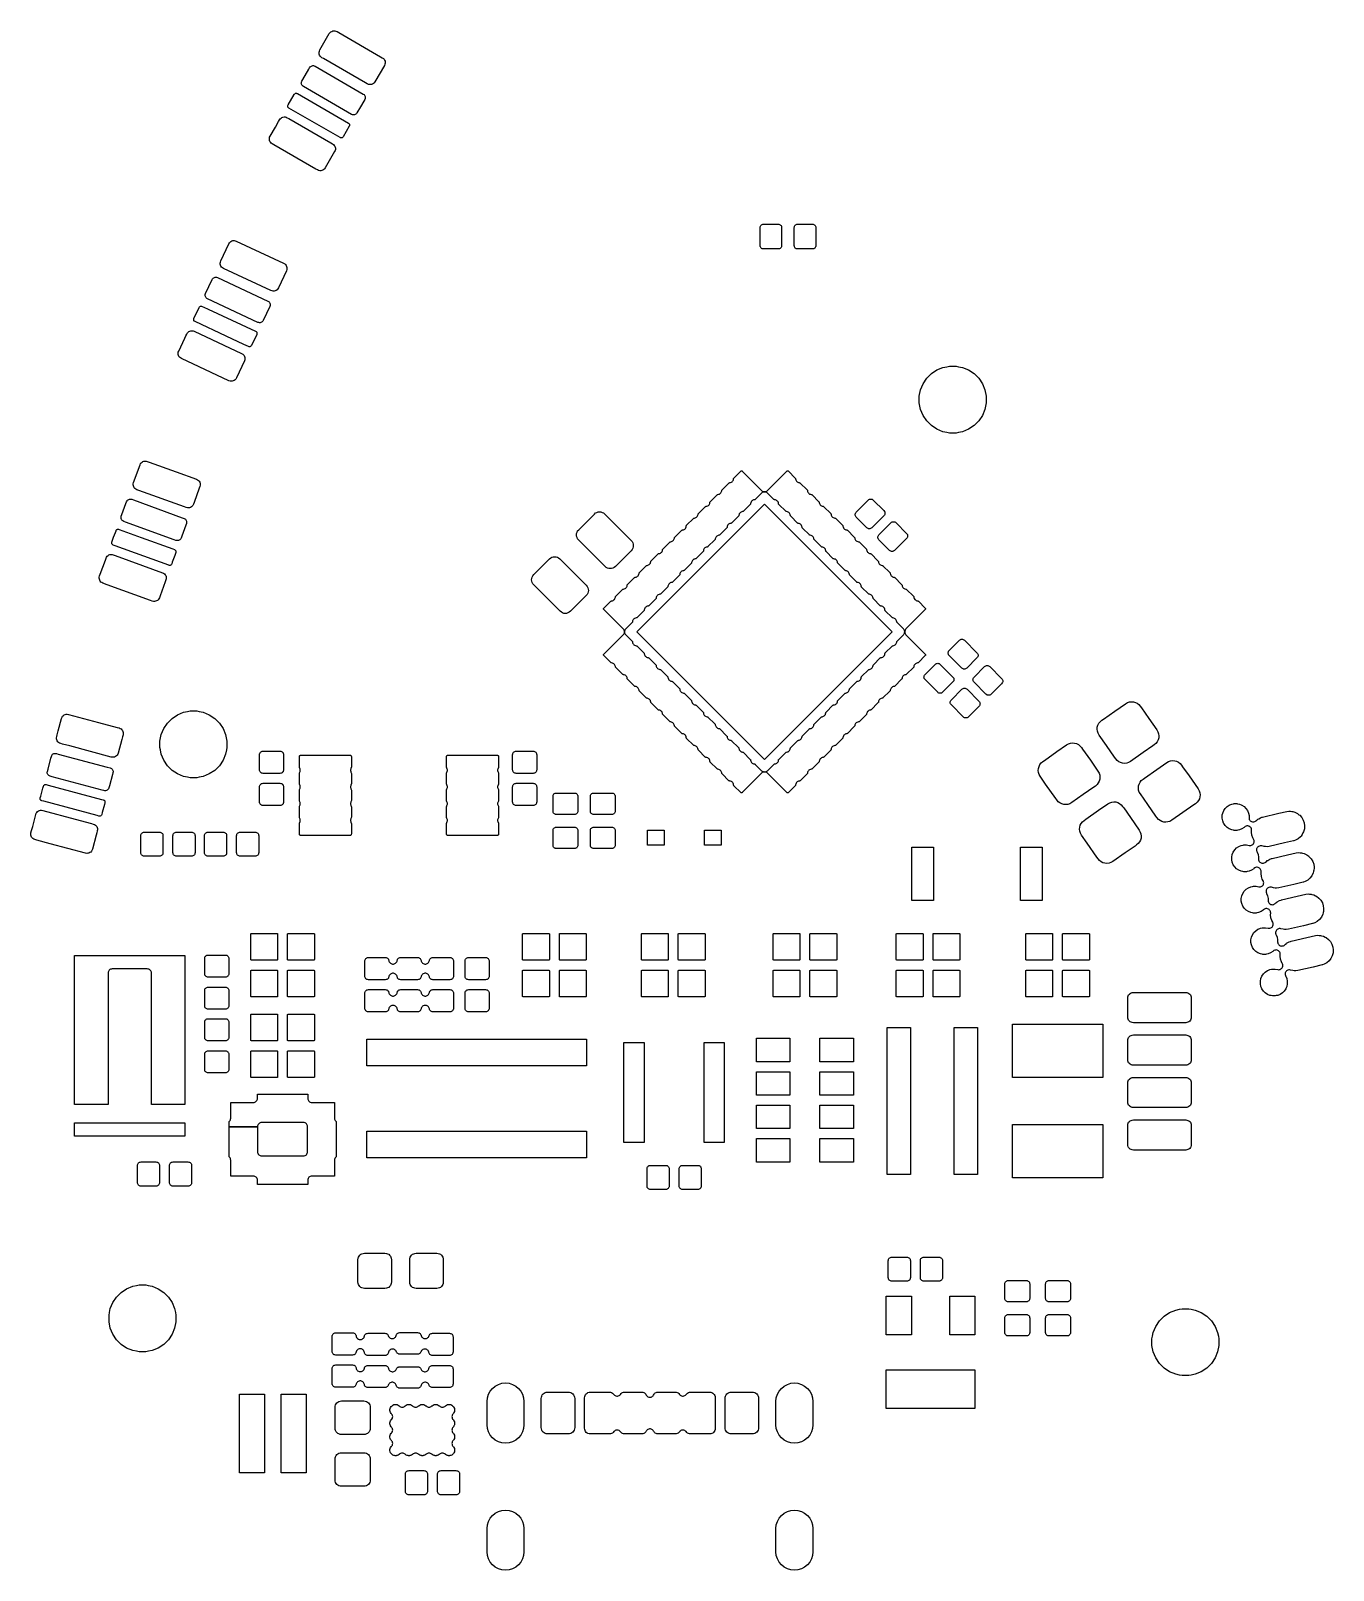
# Model space of a CAD drawing. Extents: x 126.5 to 165.4, y -109.8 to -63.7.
import ezdxf

# ---------------------------------------------------------------- set-up
doc = ezdxf.new("R2010")
doc.units = 0
doc.header["$MEASUREMENT"] = 0
doc.layers.add('BLACK', color=7, linetype='CONTINUOUS')

msp = doc.modelspace()

# ---------------------------------------------------------------- linework, layer by layer
at = {"layer": 'BLACK', "linetype": 'CONTINUOUS'}
for p, q in [((135.1, -64.3189), (135.382, -63.8307)), ((135.382, -63.8307), (135.404, -63.7998)), ((135.404, -63.7998), (135.427, -63.7781)), ((135.427, -63.7781), (135.454, -63.7613)), ((135.454, -63.7613), (135.484, -63.75)), ((135.484, -63.75), (135.515, -63.7449)), ((135.515, -63.7449), (135.547, -63.7459)), ((135.547, -63.7459), (135.578, -63.7531)), ((135.578, -63.7531), (135.613, -63.7688)), ((135.613, -63.7688), (135.662, -63.797)), ((135.662, -63.797), (135.662, -63.797)), ((135.662, -63.797), (136.918, -64.5225)), ((135.076, -64.4163), (135.077, -64.3845)), ((135.081, -64.4478), (135.076, -64.4163)), ((135.077, -64.3845), (135.084, -64.3535)), ((135.092, -64.4776), (135.081, -64.4478)), ((135.084, -64.3535), (135.1, -64.3189)), ((134.591, -65.2011), (134.766, -64.8971)), ((134.766, -64.8971), (134.794, -64.8483)), ((134.794, -64.8483), (134.811, -64.8254)), ((134.811, -64.8254), (134.827, -64.8103)), ((134.827, -64.8103), (134.846, -64.7987)), ((134.846, -64.7987), (134.866, -64.7909)), ((134.866, -64.7909), (134.888, -64.7873)), ((134.888, -64.7873), (134.91, -64.788)), ((134.91, -64.788), (134.931, -64.793)), ((134.931, -64.793), (134.957, -64.8047)), ((134.957, -64.8047), (136.398, -65.6365)), ((135.109, -64.5046), (135.092, -64.4776)), ((135.131, -64.5278), (135.109, -64.5046)), ((135.162, -64.55), (135.131, -64.5278)), ((135.211, -64.5781), (135.162, -64.55)), ((136.467, -65.3036), (135.211, -64.5781)), ((135.211, -64.5781), (135.211, -64.5781)), ((137.029, -64.7817), (136.747, -65.2699)), ((136.918, -64.5225), (136.918, -64.5225)), ((136.918, -64.5225), (136.967, -64.5507)), ((136.967, -64.5507), (136.998, -64.5728)), ((136.998, -64.5728), (137.02, -64.596)), ((137.02, -64.596), (137.037, -64.6231)), ((137.045, -64.7471), (137.029, -64.7817)), ((137.037, -64.6231), (137.048, -64.6529)), ((137.052, -64.7161), (137.045, -64.7471)), ((137.048, -64.6529), (137.053, -64.6843)), ((137.053, -64.6843), (137.052, -64.7161)), ((134.545, -65.3191), (134.546, -65.297)), ((134.549, -65.3408), (134.545, -65.3191)), ((134.546, -65.297), (134.551, -65.2756)), ((134.556, -65.3614), (134.549, -65.3408)), ((134.551, -65.2756), (134.562, -65.2499)), ((134.568, -65.3801), (134.556, -65.3614)), ((134.562, -65.2499), (134.591, -65.2011)), ((134.583, -65.3962), (134.568, -65.3801)), ((134.591, -65.2011), (134.591, -65.2011)), ((136.516, -65.3318), (136.467, -65.3036)), ((136.467, -65.3036), (136.467, -65.3036)), ((136.551, -65.3475), (136.516, -65.3318)), ((136.582, -65.3547), (136.551, -65.3475)), ((136.614, -65.3558), (136.582, -65.3547)), ((136.645, -65.3506), (136.614, -65.3558)), ((136.675, -65.3394), (136.645, -65.3506)), ((136.702, -65.3226), (136.675, -65.3394)), ((136.725, -65.3008), (136.702, -65.3226)), ((136.747, -65.2699), (136.725, -65.3008)), ((134.15, -65.9644), (134.332, -65.6494)), ((134.332, -65.6494), (134.343, -65.6344)), ((134.343, -65.6344), (134.351, -65.6261)), ((134.351, -65.6261), (134.362, -65.6196)), ((134.362, -65.6196), (134.373, -65.6153)), ((134.373, -65.6153), (134.385, -65.6133)), ((134.385, -65.6133), (134.398, -65.6137)), ((134.398, -65.6137), (134.41, -65.6165)), ((134.41, -65.6165), (134.426, -65.6241)), ((134.426, -65.6241), (135.954, -66.5059)), ((134.606, -65.4126), (134.583, -65.3962)), ((136.047, -66.2445), (134.606, -65.4126)), ((136.413, -65.8481), (136.316, -66.0173)), ((136.398, -65.6365), (136.421, -65.653)), ((136.442, -65.7993), (136.413, -65.8481)), ((136.413, -65.8481), (136.413, -65.8481)), ((136.421, -65.653), (136.436, -65.6691)), ((136.436, -65.6691), (136.448, -65.6878)), ((136.453, -65.7736), (136.442, -65.7993)), ((136.448, -65.6878), (136.455, -65.7084)), ((136.458, -65.7522), (136.453, -65.7736)), ((136.455, -65.7084), (136.459, -65.7301)), ((136.459, -65.7301), (136.458, -65.7522)), ((134.139, -66.0053), (134.14, -65.993)), ((134.141, -66.0173), (134.139, -66.0053)), ((134.14, -65.993), (134.142, -65.9811)), ((134.146, -66.0288), (134.141, -66.0173)), ((134.142, -65.9811), (134.15, -65.9644)), ((134.152, -66.0392), (134.146, -66.0288)), ((134.16, -66.0481), (134.152, -66.0392)), ((134.175, -66.0588), (134.16, -66.0481)), ((135.703, -66.9407), (134.175, -66.0588)), ((136.073, -66.2561), (136.047, -66.2445)), ((136.094, -66.2611), (136.073, -66.2561)), ((136.116, -66.2619), (136.094, -66.2611)), ((136.138, -66.2583), (136.116, -66.2619)), ((136.158, -66.2505), (136.138, -66.2583)), ((136.177, -66.2389), (136.158, -66.2505)), ((136.193, -66.2238), (136.177, -66.2389)), ((136.21, -66.2009), (136.193, -66.2238)), ((136.316, -66.0173), (136.21, -66.2009)), ((133.612, -66.8953), (133.768, -66.6268)), ((133.768, -66.6268), (133.866, -66.456)), ((133.866, -66.4559), (133.894, -66.4071)), ((133.866, -66.456), (133.866, -66.4559)), ((133.894, -66.4071), (133.916, -66.3762)), ((133.916, -66.3762), (133.94, -66.3545)), ((133.94, -66.3545), (133.967, -66.3377)), ((133.967, -66.3377), (133.997, -66.3265)), ((133.997, -66.3265), (134.028, -66.3213)), ((134.028, -66.3213), (134.06, -66.3223)), ((134.06, -66.3223), (134.091, -66.3295)), ((134.091, -66.3295), (134.125, -66.3452)), ((134.125, -66.3452), (134.174, -66.3734)), ((134.174, -66.3734), (134.174, -66.3734)), ((134.174, -66.3734), (135.431, -67.0989)), ((135.979, -66.6004), (135.797, -66.9154)), ((135.954, -66.5059), (135.969, -66.5166)), ((135.969, -66.5166), (135.977, -66.5256)), ((135.977, -66.5256), (135.983, -66.536)), ((135.987, -66.5836), (135.979, -66.6004)), ((135.983, -66.536), (135.988, -66.5474)), ((135.989, -66.5717), (135.987, -66.5836)), ((135.988, -66.5474), (135.99, -66.5595)), ((135.99, -66.5595), (135.989, -66.5717)), ((133.589, -66.9928), (133.59, -66.961)), ((133.594, -67.0242), (133.589, -66.9928)), ((133.59, -66.961), (133.597, -66.93)), ((133.605, -67.054), (133.594, -67.0242)), ((133.597, -66.93), (133.612, -66.8953)), ((133.622, -67.081), (133.605, -67.054)), ((133.643, -67.1042), (133.622, -67.081)), ((133.674, -67.1264), (133.643, -67.1042)), ((133.723, -67.1546), (133.674, -67.1264)), ((134.98, -67.8801), (133.723, -67.1546)), ((133.723, -67.1546), (133.723, -67.1546)), ((135.431, -67.0989), (135.431, -67.0989)), ((135.431, -67.0989), (135.48, -67.1271)), ((135.48, -67.1271), (135.511, -67.1492)), ((135.511, -67.1492), (135.532, -67.1725)), ((135.532, -67.1725), (135.549, -67.1995)), ((135.549, -67.1995), (135.56, -67.2293)), ((135.56, -67.2293), (135.565, -67.2607)), ((135.719, -66.9483), (135.703, -66.9407)), ((135.731, -66.951), (135.719, -66.9483)), ((135.744, -66.9514), (135.731, -66.951)), ((135.756, -66.9494), (135.744, -66.9514)), ((135.767, -66.9451), (135.756, -66.9494)), ((135.778, -66.9387), (135.767, -66.9451)), ((135.786, -66.9303), (135.778, -66.9387)), ((135.797, -66.9154), (135.786, -66.9303)), ((135.542, -67.3581), (135.26, -67.8463)), ((135.557, -67.3235), (135.542, -67.3581)), ((135.564, -67.2925), (135.557, -67.3235)), ((135.565, -67.2607), (135.564, -67.2925)), ((135.029, -67.9082), (134.98, -67.8801)), ((134.98, -67.8801), (134.98, -67.8801)), ((135.063, -67.9239), (135.029, -67.9082)), ((135.094, -67.9312), (135.063, -67.9239)), ((135.126, -67.9322), (135.094, -67.9312)), ((135.157, -67.927), (135.126, -67.9322)), ((135.187, -67.9158), (135.157, -67.927)), ((135.214, -67.899), (135.187, -67.9158)), ((135.238, -67.8772), (135.214, -67.899)), ((135.26, -67.8463), (135.238, -67.8772)), ((148.328, -69.5378), (148.346, -69.5323)), ((148.346, -69.5323), (148.371, -69.5298)), ((148.371, -69.5298), (148.805, -69.5298)), ((148.805, -69.5298), (148.83, -69.5323)), ((148.83, -69.5323), (148.848, -69.5378)), ((149.348, -69.5378), (149.366, -69.5323)), ((149.366, -69.5323), (149.391, -69.5298)), ((149.391, -69.5298), (149.825, -69.5298)), ((149.825, -69.5298), (149.85, -69.5323)), ((149.85, -69.5323), (149.868, -69.5378)), ((148.267, -69.6339), (148.269, -69.6088)), ((148.267, -70.1677), (148.267, -69.6339)), ((148.269, -69.6088), (148.275, -69.5905)), ((148.275, -69.5905), (148.284, -69.5737)), ((148.284, -69.5737), (148.296, -69.5589)), ((148.296, -69.5589), (148.311, -69.5468)), ((148.311, -69.5468), (148.328, -69.5378)), ((148.848, -69.5378), (148.865, -69.5468)), ((148.865, -69.5468), (148.88, -69.5589)), ((148.88, -69.5589), (148.892, -69.5737)), ((148.892, -69.5737), (148.901, -69.5905)), ((148.901, -69.5905), (148.907, -69.6088)), ((148.907, -69.6088), (148.909, -69.6339)), ((148.909, -69.6339), (148.909, -70.1677)), ((149.287, -69.6339), (149.289, -69.6088)), ((149.287, -70.1677), (149.287, -69.6339)), ((149.289, -69.6088), (149.295, -69.5905)), ((149.295, -69.5905), (149.304, -69.5737)), ((149.304, -69.5737), (149.316, -69.5589)), ((149.316, -69.5589), (149.331, -69.5468)), ((149.331, -69.5468), (149.348, -69.5378)), ((149.868, -69.5378), (149.885, -69.5468)), ((149.885, -69.5468), (149.9, -69.5589)), ((149.9, -69.5589), (149.912, -69.5737)), ((149.912, -69.5737), (149.921, -69.5905)), ((149.921, -69.5905), (149.927, -69.6088)), ((149.927, -69.6088), (149.929, -69.6339)), ((149.929, -69.6339), (149.929, -70.1677)), ((132.136, -70.6302), (132.375, -70.1193)), ((132.375, -70.1193), (132.394, -70.0866)), ((132.394, -70.0866), (132.415, -70.0629)), ((132.415, -70.0629), (132.441, -70.0438)), ((132.441, -70.0438), (132.469, -70.03)), ((132.469, -70.03), (132.5, -70.0221)), ((132.5, -70.0221), (132.532, -70.0204)), ((132.532, -70.0204), (132.564, -70.0249)), ((132.564, -70.0249), (132.599, -70.0375)), ((132.599, -70.0375), (134.017, -70.6983)), ((148.269, -70.1928), (148.267, -70.1677)), ((148.275, -70.2111), (148.269, -70.1928)), ((148.284, -70.2279), (148.275, -70.2111)), ((148.296, -70.2427), (148.284, -70.2279)), ((148.311, -70.2548), (148.296, -70.2427)), ((148.328, -70.2638), (148.311, -70.2548)), ((148.346, -70.2693), (148.328, -70.2638)), ((148.371, -70.2718), (148.346, -70.2693)), ((148.805, -70.2718), (148.371, -70.2718)), ((148.83, -70.2693), (148.805, -70.2718)), ((148.848, -70.2638), (148.83, -70.2693)), ((148.865, -70.2548), (148.848, -70.2638)), ((148.88, -70.2427), (148.865, -70.2548)), ((148.892, -70.2279), (148.88, -70.2427)), ((148.901, -70.2111), (148.892, -70.2279)), ((148.907, -70.1928), (148.901, -70.2111)), ((148.909, -70.1677), (148.907, -70.1928)), ((149.289, -70.1928), (149.287, -70.1677)), ((149.295, -70.2111), (149.289, -70.1928)), ((149.304, -70.2279), (149.295, -70.2111)), ((149.316, -70.2427), (149.304, -70.2279)), ((149.331, -70.2548), (149.316, -70.2427)), ((149.348, -70.2638), (149.331, -70.2548)), ((149.366, -70.2693), (149.348, -70.2638)), ((149.391, -70.2718), (149.366, -70.2693)), ((149.825, -70.2718), (149.391, -70.2718)), ((149.85, -70.2693), (149.825, -70.2718)), ((149.868, -70.2638), (149.85, -70.2693)), ((149.885, -70.2548), (149.868, -70.2638)), ((149.9, -70.2427), (149.885, -70.2548)), ((149.912, -70.2279), (149.9, -70.2427)), ((149.921, -70.2111), (149.912, -70.2279)), ((149.927, -70.1928), (149.921, -70.2111)), ((149.929, -70.1677), (149.927, -70.1928)), ((132.119, -70.6975), (132.124, -70.666)), ((132.121, -70.7293), (132.119, -70.6975)), ((132.129, -70.7602), (132.121, -70.7293)), ((132.124, -70.666), (132.136, -70.6302)), ((132.143, -70.7889), (132.129, -70.7602)), ((132.162, -70.8143), (132.143, -70.7889)), ((132.186, -70.8356), (132.162, -70.8143)), ((132.218, -70.855), (132.186, -70.8356)), ((133.635, -71.5158), (132.218, -70.855)), ((134.017, -70.6983), (134.049, -70.7177)), ((134.049, -70.7177), (134.073, -70.7389)), ((134.073, -70.7389), (134.092, -70.7644)), ((134.092, -70.7644), (134.106, -70.7931)), ((134.111, -70.8872), (134.099, -70.9231)), ((134.106, -70.7931), (134.114, -70.8239)), ((134.116, -70.8557), (134.111, -70.8872)), ((134.114, -70.8239), (134.116, -70.8557)), ((131.682, -71.6045), (131.878, -71.1842)), ((131.878, -71.1842), (131.893, -71.1599)), ((131.893, -71.1599), (131.907, -71.1435)), ((131.907, -71.1435), (131.925, -71.1303)), ((131.925, -71.1303), (131.945, -71.1208)), ((131.945, -71.1208), (131.966, -71.1153)), ((131.966, -71.1153), (131.988, -71.1141)), ((131.988, -71.1141), (132.01, -71.1172)), ((132.01, -71.1172), (132.036, -71.1266)), ((132.036, -71.1266), (133.544, -71.8297)), ((134.099, -70.9231), (133.86, -71.434)), ((131.67, -71.6529), (131.673, -71.6311)), ((131.671, -71.6749), (131.67, -71.6529)), ((131.676, -71.6962), (131.671, -71.6749)), ((131.673, -71.6311), (131.682, -71.6045)), ((131.686, -71.7161), (131.676, -71.6962)), ((131.699, -71.7337), (131.686, -71.7161)), ((131.716, -71.7484), (131.699, -71.7337)), ((131.74, -71.7628), (131.716, -71.7484)), ((133.248, -72.4659), (131.74, -71.7628)), ((133.544, -71.8297), (133.569, -71.844)), ((133.671, -71.5284), (133.635, -71.5158)), ((133.703, -71.5329), (133.671, -71.5284)), ((133.735, -71.5312), (133.703, -71.5329)), ((133.765, -71.5233), (133.735, -71.5312)), ((133.794, -71.5095), (133.765, -71.5233)), ((133.82, -71.4904), (133.794, -71.5095)), ((133.841, -71.4667), (133.82, -71.4904)), ((133.86, -71.434), (133.841, -71.4667)), ((131.334, -72.3522), (131.487, -72.0225)), ((131.487, -72.0225), (131.497, -72.0067)), ((131.497, -72.0067), (131.505, -71.9976)), ((131.505, -71.9976), (131.515, -71.9902)), ((131.515, -71.9902), (131.526, -71.9849)), ((131.526, -71.9849), (131.537, -71.9819)), ((131.537, -71.9819), (131.55, -71.9812)), ((131.55, -71.9812), (131.562, -71.983)), ((131.562, -71.983), (131.579, -71.9891)), ((131.579, -71.9891), (131.63, -72.0129)), ((131.63, -72.0129), (131.63, -72.0129)), ((131.63, -72.0129), (131.76, -72.0736)), ((131.76, -72.0736), (133.178, -72.7345)), ((133.602, -71.988), (133.406, -72.4083)), ((133.569, -71.844), (133.585, -71.8588)), ((133.585, -71.8588), (133.598, -71.8764)), ((133.598, -71.8764), (133.608, -71.8962)), ((133.611, -71.9614), (133.602, -71.988)), ((133.608, -71.8962), (133.613, -71.9176)), ((133.614, -71.9396), (133.611, -71.9614)), ((133.613, -71.9176), (133.614, -71.9396)), ((131.158, -72.7591), (131.184, -72.74)), ((131.184, -72.74), (131.212, -72.7263)), ((131.212, -72.7263), (131.243, -72.7184)), ((131.243, -72.7184), (131.275, -72.7166)), ((131.275, -72.7166), (131.306, -72.7211)), ((131.306, -72.7211), (131.342, -72.7337)), ((131.326, -72.3816), (131.327, -72.3695)), ((131.326, -72.3938), (131.326, -72.3816)), ((131.329, -72.4057), (131.326, -72.3938)), ((131.327, -72.3695), (131.334, -72.3522)), ((131.335, -72.4167), (131.329, -72.4057)), ((131.342, -72.4265), (131.335, -72.4167)), ((131.351, -72.4347), (131.342, -72.4265)), ((131.342, -72.7337), (132.759, -73.3946)), ((131.367, -72.444), (131.351, -72.4347)), ((132.296, -72.8774), (131.367, -72.444)), ((133.178, -72.7345), (133.193, -72.7438)), ((133.193, -72.7438), (133.203, -72.752)), ((133.203, -72.752), (133.21, -72.7618)), ((133.274, -72.4753), (133.248, -72.4659)), ((133.296, -72.4784), (133.274, -72.4753)), ((133.318, -72.4772), (133.296, -72.4784)), ((133.339, -72.4717), (133.318, -72.4772)), ((133.359, -72.4622), (133.339, -72.4717)), ((133.377, -72.449), (133.359, -72.4622)), ((133.392, -72.4325), (133.377, -72.449)), ((133.406, -72.4083), (133.392, -72.4325)), ((130.879, -73.3264), (131.058, -72.9425)), ((131.058, -72.9425), (131.094, -72.8666)), ((131.094, -72.8666), (131.117, -72.8155)), ((131.094, -72.8666), (131.094, -72.8666)), ((131.117, -72.8155), (131.137, -72.7828)), ((131.137, -72.7828), (131.158, -72.7591)), ((132.83, -73.1261), (132.296, -72.8774)), ((132.965, -73.1894), (132.83, -73.1261)), ((132.983, -73.1955), (132.965, -73.1894)), ((132.995, -73.1973), (132.983, -73.1955)), ((133.007, -73.1966), (132.995, -73.1973)), ((133.019, -73.1936), (133.007, -73.1966)), ((133.03, -73.1883), (133.019, -73.1936)), ((133.04, -73.1809), (133.03, -73.1883)), ((133.048, -73.1718), (133.04, -73.1809)), ((133.057, -73.156), (133.048, -73.1718)), ((133.211, -72.8263), (133.057, -73.156)), ((133.21, -72.7618), (133.215, -72.7728)), ((133.217, -72.809), (133.211, -72.8263)), ((133.215, -72.7728), (133.218, -72.7847)), ((133.219, -72.7969), (133.217, -72.809)), ((133.218, -72.7847), (133.219, -72.7969)), ((130.862, -73.3938), (130.867, -73.3623)), ((130.864, -73.4256), (130.862, -73.3938)), ((130.872, -73.4564), (130.864, -73.4256)), ((130.867, -73.3623), (130.879, -73.3264)), ((130.885, -73.4851), (130.872, -73.4564)), ((130.905, -73.5106), (130.885, -73.4851)), ((130.928, -73.5319), (130.905, -73.5106)), ((130.961, -73.5512), (130.928, -73.5319)), ((132.378, -74.2121), (130.961, -73.5512)), ((132.841, -73.6194), (132.603, -74.1303)), ((132.759, -73.3946), (132.792, -73.4139)), ((132.792, -73.4139), (132.816, -73.4352)), ((132.816, -73.4352), (132.835, -73.4607)), ((132.835, -73.4607), (132.849, -73.4894)), ((132.854, -73.5835), (132.841, -73.6194)), ((132.849, -73.4894), (132.857, -73.5202)), ((132.858, -73.552), (132.854, -73.5835)), ((132.857, -73.5202), (132.858, -73.552)), ((132.603, -74.1303), (132.584, -74.163)), ((153.249, -74.1401), (153.388, -74.0008)), ((153.388, -74.0008), (153.552, -73.8914)), ((153.552, -73.8914), (153.734, -73.816)), ((153.734, -73.816), (153.85, -73.793)), ((153.85, -73.793), (153.927, -73.7776)), ((153.927, -73.7776), (154.124, -73.7776)), ((154.124, -73.7776), (154.201, -73.793)), ((154.201, -73.793), (154.317, -73.816)), ((154.317, -73.816), (154.499, -73.8914)), ((154.499, -73.8914), (154.663, -74.0008)), ((154.663, -74.0008), (154.802, -74.1401)), ((132.414, -74.2247), (132.378, -74.2121)), ((132.446, -74.2292), (132.414, -74.2247)), ((132.477, -74.2274), (132.446, -74.2292)), ((132.508, -74.2195), (132.477, -74.2274)), ((132.537, -74.2058), (132.508, -74.2195)), ((132.562, -74.1867), (132.537, -74.2058)), ((132.584, -74.163), (132.562, -74.1867)), ((153.026, -74.6791), (153.064, -74.4859)), ((153.064, -74.4859), (153.139, -74.3039)), ((153.139, -74.3039), (153.249, -74.1401)), ((154.802, -74.1401), (154.912, -74.3039)), ((154.912, -74.3039), (154.987, -74.4859)), ((154.987, -74.4859), (155.026, -74.6791)), ((153.026, -74.8761), (153.026, -74.6791)), ((153.064, -75.0693), (153.026, -74.8761)), ((155.026, -74.8761), (154.987, -75.0693)), ((155.026, -74.6791), (155.026, -74.8761)), ((153.139, -75.2513), (153.064, -75.0693)), ((153.249, -75.4151), (153.139, -75.2513)), ((153.388, -75.5544), (153.249, -75.4151)), ((154.802, -75.4151), (154.663, -75.5544)), ((154.912, -75.2513), (154.802, -75.4151)), ((154.987, -75.0693), (154.912, -75.2513)), ((153.552, -75.6638), (153.388, -75.5544)), ((153.734, -75.7392), (153.552, -75.6638)), ((153.85, -75.7622), (153.734, -75.7392)), ((153.927, -75.7776), (153.85, -75.7622)), ((154.124, -75.7776), (153.927, -75.7776)), ((154.201, -75.7622), (154.124, -75.7776)), ((154.317, -75.7392), (154.201, -75.7622)), ((154.499, -75.6638), (154.317, -75.7392)), ((154.663, -75.5544), (154.499, -75.6638)), ((129.549, -77.2036), (129.704, -76.7798)), ((129.704, -76.7798), (129.723, -76.7268)), ((129.704, -76.7798), (129.704, -76.7798)), ((129.723, -76.7268), (129.739, -76.6926)), ((129.739, -76.6926), (129.758, -76.6671)), ((129.758, -76.6671), (129.782, -76.6458)), ((129.782, -76.6458), (129.81, -76.6296)), ((129.81, -76.6296), (129.84, -76.6191)), ((129.84, -76.6191), (129.871, -76.6146)), ((129.871, -76.6146), (129.903, -76.6163)), ((129.903, -76.6163), (129.94, -76.6257)), ((129.94, -76.6257), (129.993, -76.645)), ((129.993, -76.645), (129.993, -76.645)), ((129.993, -76.645), (130.804, -76.9402)), ((129.519, -77.3251), (129.521, -77.2934)), ((129.523, -77.3567), (129.519, -77.3251)), ((129.521, -77.2934), (129.53, -77.2566)), ((129.534, -77.3867), (129.523, -77.3567)), ((129.53, -77.2566), (129.549, -77.2036)), ((129.549, -77.2036), (129.549, -77.2036)), ((130.804, -76.9402), (131.409, -77.1606)), ((131.409, -77.1606), (131.443, -77.177)), ((131.443, -77.177), (131.469, -77.1961)), ((131.469, -77.1961), (131.49, -77.2198)), ((131.49, -77.2198), (131.506, -77.2472)), ((131.506, -77.2472), (131.517, -77.2772)), ((131.52, -77.3405), (131.51, -77.3773)), ((131.517, -77.2772), (131.521, -77.3087)), ((131.521, -77.3087), (131.52, -77.3405)), ((147.13, -77.4772), (147.334, -77.273)), ((147.334, -77.273), (147.343, -77.266)), ((147.343, -77.266), (147.347, -77.2637)), ((147.347, -77.2637), (147.352, -77.2623)), ((147.352, -77.2623), (147.36, -77.2615)), ((147.36, -77.2615), (147.384, -77.2567)), ((147.384, -77.2567), (147.407, -77.2473)), ((147.407, -77.2473), (147.427, -77.2337)), ((147.427, -77.2337), (147.444, -77.2164)), ((147.444, -77.2164), (147.458, -77.196)), ((147.458, -77.196), (147.467, -77.1734)), ((147.467, -77.1734), (147.472, -77.1493)), ((147.472, -77.1493), (147.473, -77.1411)), ((147.473, -77.1411), (147.474, -77.1365)), ((147.474, -77.1365), (147.477, -77.1322)), ((147.477, -77.1322), (147.484, -77.1236)), ((147.484, -77.1236), (147.688, -76.9195)), ((147.688, -76.9195), (147.696, -76.9124)), ((147.696, -76.9124), (147.701, -76.9101)), ((147.701, -76.9101), (147.705, -76.9087)), ((147.705, -76.9087), (147.71, -76.9082)), ((147.71, -76.9082), (147.715, -76.9087)), ((147.715, -76.9087), (147.72, -76.9101)), ((147.72, -76.9101), (147.724, -76.9124)), ((147.724, -76.9124), (147.732, -76.9195)), ((147.732, -76.9195), (148.311, -77.4981)), ((148.488, -77.4981), (149.067, -76.9195)), ((149.067, -76.9195), (149.075, -76.9124)), ((149.075, -76.9124), (149.079, -76.9101)), ((149.079, -76.9101), (149.084, -76.9087)), ((149.084, -76.9087), (149.089, -76.9082)), ((149.089, -76.9082), (149.094, -76.9087)), ((149.094, -76.9087), (149.098, -76.9101)), ((149.098, -76.9101), (149.103, -76.9124)), ((149.103, -76.9124), (149.111, -76.9195)), ((149.111, -76.9195), (149.315, -77.1236)), ((149.315, -77.1236), (149.322, -77.1322)), ((149.322, -77.1322), (149.325, -77.1365)), ((149.325, -77.1365), (149.326, -77.1411)), ((149.326, -77.1411), (149.327, -77.1493)), ((149.327, -77.1493), (149.332, -77.1734)), ((149.332, -77.1734), (149.341, -77.196)), ((149.341, -77.196), (149.355, -77.2164)), ((149.355, -77.2164), (149.372, -77.2337)), ((149.372, -77.2337), (149.392, -77.2473)), ((149.392, -77.2473), (149.415, -77.2567)), ((149.415, -77.2567), (149.439, -77.2615)), ((149.439, -77.2615), (149.447, -77.2623)), ((149.447, -77.2623), (149.452, -77.2637)), ((149.452, -77.2637), (149.456, -77.266)), ((149.456, -77.266), (149.465, -77.273)), ((149.465, -77.273), (149.669, -77.4772)), ((129.321, -77.831), (129.333, -77.8055)), ((129.333, -77.8055), (129.346, -77.7879)), ((129.346, -77.7879), (129.363, -77.7732)), ((129.363, -77.7732), (129.382, -77.762)), ((129.382, -77.762), (129.403, -77.7547)), ((129.403, -77.7547), (129.424, -77.7515)), ((129.424, -77.7515), (129.446, -77.7527)), ((129.446, -77.7527), (129.474, -77.7598)), ((129.474, -77.7598), (129.527, -77.779)), ((129.527, -77.779), (129.527, -77.779)), ((129.527, -77.779), (130.984, -78.3095)), ((129.55, -77.4141), (129.534, -77.3867)), ((129.571, -77.4378), (129.55, -77.4141)), ((129.597, -77.4569), (129.571, -77.4378)), ((129.631, -77.4733), (129.597, -77.4569)), ((129.684, -77.4926), (129.631, -77.4733)), ((131.048, -77.9889), (129.684, -77.4926)), ((131.491, -77.4303), (131.337, -77.8541)), ((131.51, -77.3773), (131.491, -77.4303)), ((131.491, -77.4303), (131.491, -77.4303)), ((146.776, -77.8307), (146.981, -77.6266)), ((146.981, -77.6266), (146.989, -77.6196)), ((146.989, -77.6196), (146.993, -77.6173)), ((146.993, -77.6173), (146.998, -77.6158)), ((146.998, -77.6158), (147.006, -77.615)), ((147.006, -77.615), (147.03, -77.6102)), ((147.03, -77.6102), (147.053, -77.6009)), ((147.053, -77.6009), (147.073, -77.5873)), ((147.073, -77.5873), (147.091, -77.5699)), ((147.091, -77.5699), (147.104, -77.5495)), ((147.104, -77.5495), (147.114, -77.5269)), ((147.114, -77.5269), (147.118, -77.5029)), ((147.118, -77.5029), (147.119, -77.4947)), ((147.119, -77.4947), (147.121, -77.49)), ((147.121, -77.49), (147.123, -77.4857)), ((147.123, -77.4857), (147.13, -77.4772)), ((148.011, -77.8181), (147.998, -77.8384)), ((148.029, -77.8007), (148.011, -77.8181)), ((148.049, -77.7871), (148.029, -77.8007)), ((148.072, -77.7777), (148.049, -77.7871)), ((148.096, -77.773), (148.072, -77.7777)), ((148.104, -77.7721), (148.096, -77.773)), ((148.109, -77.7707), (148.104, -77.7721)), ((148.113, -77.7684), (148.109, -77.7707)), ((148.121, -77.7614), (148.113, -77.7684)), ((148.311, -77.5717), (148.121, -77.7614)), ((148.311, -77.4981), (148.33, -77.5137)), ((148.33, -77.5561), (148.311, -77.5717)), ((148.33, -77.5137), (148.352, -77.5252)), ((148.352, -77.5446), (148.33, -77.5561)), ((148.352, -77.5252), (148.375, -77.5323)), ((148.375, -77.5375), (148.352, -77.5446)), ((148.375, -77.5323), (148.399, -77.5347)), ((148.399, -77.5351), (148.375, -77.5375)), ((148.399, -77.5347), (148.424, -77.5323)), ((148.424, -77.5375), (148.399, -77.5351)), ((148.424, -77.5323), (148.447, -77.5252)), ((148.447, -77.5446), (148.424, -77.5375)), ((148.447, -77.5252), (148.469, -77.5137)), ((148.469, -77.5561), (148.447, -77.5446)), ((148.469, -77.5137), (148.488, -77.4981)), ((148.488, -77.5717), (148.469, -77.5561)), ((148.678, -77.7614), (148.488, -77.5717)), ((148.686, -77.7684), (148.678, -77.7614)), ((148.69, -77.7707), (148.686, -77.7684)), ((148.695, -77.7721), (148.69, -77.7707)), ((148.703, -77.773), (148.695, -77.7721)), ((148.727, -77.7777), (148.703, -77.773)), ((148.75, -77.7871), (148.727, -77.7777)), ((148.77, -77.8007), (148.75, -77.7871)), ((148.788, -77.8181), (148.77, -77.8007)), ((148.801, -77.8384), (148.788, -77.8181)), ((149.669, -77.4772), (149.676, -77.4857)), ((149.676, -77.4857), (149.678, -77.49)), ((149.678, -77.49), (149.68, -77.4947)), ((149.68, -77.4947), (149.681, -77.5029)), ((149.681, -77.5029), (149.685, -77.5269)), ((149.685, -77.5269), (149.695, -77.5496)), ((149.695, -77.5496), (149.708, -77.5699)), ((149.708, -77.5699), (149.726, -77.5873)), ((149.726, -77.5873), (149.746, -77.6009)), ((149.746, -77.6009), (149.769, -77.6102)), ((149.769, -77.6102), (149.793, -77.615)), ((149.793, -77.615), (149.801, -77.6158)), ((149.801, -77.6158), (149.806, -77.6173)), ((149.806, -77.6173), (149.81, -77.6196)), ((149.81, -77.6196), (149.818, -77.6266)), ((149.818, -77.6266), (150.023, -77.8307)), ((151.14, -78.1414), (151.497, -77.7852)), ((151.497, -77.7852), (151.517, -77.7686)), ((151.517, -77.7686), (151.535, -77.7591)), ((151.535, -77.7591), (151.554, -77.7533)), ((151.554, -77.7533), (151.574, -77.7513)), ((151.574, -77.7513), (151.594, -77.7533)), ((151.594, -77.7533), (151.613, -77.7591)), ((151.613, -77.7591), (151.631, -77.7686)), ((151.631, -77.7686), (151.651, -77.7852)), ((151.651, -77.7852), (151.965, -78.099)), ((129.155, -78.294), (129.162, -78.2667)), ((129.162, -78.2667), (129.182, -78.2138)), ((129.182, -78.2137), (129.302, -77.8839)), ((129.182, -78.2138), (129.182, -78.2137)), ((129.302, -77.8839), (129.321, -77.831)), ((129.302, -77.8839), (129.302, -77.8839)), ((131.101, -78.0082), (131.048, -77.9889)), ((131.048, -77.9889), (131.048, -77.9889)), ((131.137, -78.0176), (131.101, -78.0082)), ((131.169, -78.0193), (131.137, -78.0176)), ((131.201, -78.0148), (131.169, -78.0193)), ((131.231, -78.0043), (131.201, -78.0148)), ((131.258, -77.988), (131.231, -78.0043)), ((131.282, -77.9668), (131.258, -77.988)), ((131.301, -77.9413), (131.282, -77.9668)), ((131.317, -77.9071), (131.301, -77.9413)), ((131.337, -77.8541), (131.317, -77.9071)), ((131.337, -77.8541), (131.337, -77.8541)), ((142.84, -78.6686), (143.309, -78.1993)), ((143.309, -78.1993), (143.346, -78.1689)), ((143.346, -78.1689), (143.383, -78.1493)), ((143.383, -78.1493), (143.422, -78.1372)), ((143.422, -78.1372), (143.464, -78.1332)), ((143.464, -78.1332), (143.505, -78.1372)), ((143.505, -78.1372), (143.545, -78.1493)), ((143.545, -78.1493), (143.582, -78.1689)), ((143.582, -78.1689), (143.619, -78.1993)), ((143.619, -78.1993), (144.406, -78.9868)), ((144.58, -81.7245), (148.399, -77.9047)), ((146.366, -78.2944), (146.384, -78.277)), ((146.384, -78.277), (146.397, -78.2567)), ((146.397, -78.2567), (146.407, -78.234)), ((146.407, -78.234), (146.411, -78.21)), ((146.411, -78.21), (146.412, -78.2018)), ((146.412, -78.2018), (146.414, -78.1971)), ((146.414, -78.1971), (146.416, -78.1928)), ((146.416, -78.1928), (146.423, -78.1843)), ((146.423, -78.1843), (146.627, -77.9801)), ((146.627, -77.9801), (146.636, -77.9731)), ((146.636, -77.9731), (146.64, -77.9708)), ((146.64, -77.9708), (146.645, -77.9694)), ((146.645, -77.9694), (146.653, -77.9686)), ((146.653, -77.9686), (146.677, -77.9638)), ((146.677, -77.9638), (146.699, -77.9544)), ((146.699, -77.9544), (146.72, -77.9408)), ((146.72, -77.9408), (146.737, -77.9235)), ((146.737, -77.9235), (146.751, -77.9031)), ((146.751, -77.9031), (146.76, -77.8805)), ((146.76, -77.8805), (146.765, -77.8564)), ((146.765, -77.8564), (146.766, -77.8482)), ((146.766, -77.8482), (146.767, -77.8436)), ((146.767, -77.8436), (146.769, -77.8393)), ((146.769, -77.8393), (146.776, -77.8307)), ((147.618, -78.2644), (147.414, -78.4685)), ((147.625, -78.2558), (147.618, -78.2644)), ((147.628, -78.2515), (147.625, -78.2558)), ((147.629, -78.2469), (147.628, -78.2515)), ((147.63, -78.2387), (147.629, -78.2469)), ((147.635, -78.2146), (147.63, -78.2387)), ((147.644, -78.192), (147.635, -78.2146)), ((147.658, -78.1716), (147.644, -78.192)), ((147.675, -78.1543), (147.658, -78.1716)), ((147.695, -78.1407), (147.675, -78.1543)), ((147.718, -78.1313), (147.695, -78.1407)), ((147.742, -78.1265), (147.718, -78.1313)), ((147.75, -78.1257), (147.742, -78.1265)), ((147.755, -78.1243), (147.75, -78.1257)), ((147.759, -78.122), (147.755, -78.1243)), ((147.768, -78.115), (147.759, -78.122)), ((147.972, -77.9108), (147.768, -78.115)), ((147.979, -77.9023), (147.972, -77.9108)), ((147.981, -77.898), (147.979, -77.9023)), ((147.983, -77.8933), (147.981, -77.898)), ((147.988, -77.8611), (147.983, -77.8851)), ((147.983, -77.8851), (147.983, -77.8933)), ((147.998, -77.8384), (147.988, -77.8611)), ((148.399, -77.9047), (152.219, -81.7245)), ((148.811, -77.8611), (148.801, -77.8384)), ((148.816, -77.8851), (148.811, -77.8611)), ((148.816, -77.8933), (148.816, -77.8851)), ((148.818, -77.898), (148.816, -77.8933)), ((148.82, -77.9023), (148.818, -77.898)), ((148.827, -77.9108), (148.82, -77.9023)), ((149.031, -78.115), (148.827, -77.9108)), ((149.04, -78.122), (149.031, -78.115)), ((149.044, -78.1243), (149.04, -78.122)), ((149.049, -78.1257), (149.044, -78.1243)), ((149.057, -78.1265), (149.049, -78.1257)), ((149.081, -78.1313), (149.057, -78.1265)), ((149.104, -78.1407), (149.081, -78.1313)), ((149.124, -78.1543), (149.104, -78.1407)), ((149.141, -78.1716), (149.124, -78.1543)), ((149.155, -78.192), (149.141, -78.1716)), ((149.164, -78.2146), (149.155, -78.192)), ((149.169, -78.2387), (149.164, -78.2146)), ((149.17, -78.2469), (149.169, -78.2387)), ((149.171, -78.2515), (149.17, -78.2469)), ((149.174, -78.2558), (149.171, -78.2515)), ((149.181, -78.2644), (149.174, -78.2558)), ((149.385, -78.4685), (149.181, -78.2644)), ((150.023, -77.8307), (150.03, -77.8393)), ((150.03, -77.8393), (150.032, -77.8436)), ((150.032, -77.8436), (150.033, -77.8482)), ((150.033, -77.8482), (150.034, -77.8564)), ((150.034, -77.8564), (150.039, -77.8805)), ((150.039, -77.8805), (150.048, -77.9031)), ((150.048, -77.9031), (150.062, -77.9235)), ((150.062, -77.9235), (150.079, -77.9408)), ((150.079, -77.9408), (150.1, -77.9544)), ((150.1, -77.9544), (150.122, -77.9638)), ((150.122, -77.9638), (150.146, -77.9686)), ((150.146, -77.9686), (150.154, -77.9694)), ((150.154, -77.9694), (150.159, -77.9708)), ((150.159, -77.9708), (150.163, -77.9731)), ((150.163, -77.9731), (150.172, -77.9801)), ((150.172, -77.9801), (150.376, -78.1843)), ((150.376, -78.1843), (150.383, -78.1928)), ((150.383, -78.1928), (150.385, -78.1971)), ((150.385, -78.1971), (150.387, -78.2018)), ((150.387, -78.2018), (150.388, -78.21)), ((150.388, -78.21), (150.392, -78.234)), ((150.392, -78.234), (150.402, -78.2567)), ((150.402, -78.2567), (150.415, -78.277)), ((150.415, -78.277), (150.433, -78.2944)), ((151.107, -78.2186), (151.109, -78.1986)), ((151.109, -78.2386), (151.107, -78.2186)), ((151.109, -78.1986), (151.114, -78.1794)), ((151.114, -78.2578), (151.109, -78.2386)), ((151.114, -78.1794), (151.124, -78.1617)), ((151.124, -78.2755), (151.114, -78.2578)), ((151.124, -78.1617), (151.14, -78.1414)), ((151.14, -78.2958), (151.124, -78.2755)), ((151.965, -78.2534), (151.609, -78.6095)), ((151.965, -78.099), (151.981, -78.1193)), ((151.981, -78.2331), (151.965, -78.2534)), ((151.981, -78.1193), (151.991, -78.137)), ((151.991, -78.2154), (151.981, -78.2331)), ((151.991, -78.137), (151.997, -78.1562)), ((151.997, -78.1962), (151.991, -78.2154)), ((151.997, -78.1562), (151.999, -78.1762)), ((151.999, -78.1762), (151.997, -78.1962)), ((128.985, -78.7531), (129.005, -78.7002)), ((129.005, -78.7002), (129.013, -78.6836)), ((129.013, -78.6836), (129.02, -78.6738)), ((129.02, -78.6738), (129.029, -78.6656)), ((129.029, -78.6656), (129.04, -78.6594)), ((129.04, -78.6594), (129.051, -78.6553)), ((129.051, -78.6553), (129.063, -78.6536)), ((129.063, -78.6536), (129.075, -78.6543)), ((129.075, -78.6543), (129.093, -78.6588)), ((129.093, -78.6588), (129.756, -78.9002)), ((129.154, -78.316), (129.155, -78.294)), ((129.157, -78.3378), (129.154, -78.316)), ((129.165, -78.3586), (129.157, -78.3378)), ((129.176, -78.3776), (129.165, -78.3586)), ((129.191, -78.394), (129.176, -78.3776)), ((129.208, -78.4072), (129.191, -78.394)), ((129.234, -78.4194), (129.208, -78.4072)), ((129.287, -78.4387), (129.234, -78.4194)), ((130.744, -78.9692), (129.287, -78.4387)), ((129.287, -78.4387), (129.287, -78.4387)), ((131.089, -78.5344), (130.969, -78.8643)), ((130.984, -78.3095), (130.984, -78.3095)), ((130.984, -78.3095), (131.037, -78.3288)), ((131.037, -78.3288), (131.063, -78.341)), ((131.063, -78.341), (131.08, -78.3542)), ((131.08, -78.3542), (131.095, -78.3706)), ((131.108, -78.4815), (131.089, -78.5344)), ((131.089, -78.5344), (131.089, -78.5344)), ((131.095, -78.3706), (131.106, -78.3896)), ((131.106, -78.3896), (131.113, -78.4103)), ((131.115, -78.4542), (131.108, -78.4815)), ((131.113, -78.4103), (131.116, -78.4322)), ((131.116, -78.4322), (131.115, -78.4542)), ((142.79, -78.7423), (142.809, -78.7055)), ((142.809, -78.7055), (142.84, -78.6686)), ((145.716, -78.8914), (145.92, -78.6872)), ((145.92, -78.6872), (145.928, -78.6802)), ((145.928, -78.6802), (145.933, -78.6779)), ((145.933, -78.6779), (145.937, -78.6765)), ((145.937, -78.6765), (145.946, -78.6757)), ((145.946, -78.6757), (145.97, -78.6709)), ((145.97, -78.6709), (145.992, -78.6615)), ((145.992, -78.6615), (146.013, -78.6479)), ((146.013, -78.6479), (146.03, -78.6306)), ((146.03, -78.6306), (146.044, -78.6102)), ((146.044, -78.6102), (146.053, -78.5876)), ((146.053, -78.5876), (146.058, -78.5635)), ((146.058, -78.5635), (146.059, -78.5553)), ((146.059, -78.5553), (146.06, -78.5507)), ((146.06, -78.5507), (146.062, -78.5464)), ((146.062, -78.5464), (146.069, -78.5378)), ((146.069, -78.5378), (146.273, -78.3337)), ((146.273, -78.3337), (146.282, -78.3267)), ((146.282, -78.3267), (146.286, -78.3244)), ((146.286, -78.3244), (146.291, -78.3229)), ((146.291, -78.3229), (146.299, -78.3221)), ((146.299, -78.3221), (146.323, -78.3174)), ((146.323, -78.3174), (146.346, -78.308)), ((146.346, -78.308), (146.366, -78.2944)), ((147.265, -78.6179), (147.061, -78.8221)), ((147.272, -78.6094), (147.265, -78.6179)), ((147.274, -78.6051), (147.272, -78.6094)), ((147.276, -78.6004), (147.274, -78.6051)), ((147.281, -78.5682), (147.276, -78.5922)), ((147.276, -78.5922), (147.276, -78.6004)), ((147.291, -78.5455), (147.281, -78.5682)), ((147.304, -78.5252), (147.291, -78.5455)), ((147.321, -78.5078), (147.304, -78.5252)), ((147.342, -78.4942), (147.321, -78.5078)), ((147.364, -78.4848), (147.342, -78.4942)), ((147.389, -78.4801), (147.364, -78.4848)), ((147.397, -78.4793), (147.389, -78.4801)), ((147.401, -78.4778), (147.397, -78.4793)), ((147.406, -78.4755), (147.401, -78.4778)), ((147.414, -78.4685), (147.406, -78.4755)), ((149.393, -78.4755), (149.385, -78.4685)), ((149.398, -78.4778), (149.393, -78.4755)), ((149.402, -78.4793), (149.398, -78.4778)), ((149.41, -78.4801), (149.402, -78.4793)), ((149.435, -78.4848), (149.41, -78.4801)), ((149.457, -78.4942), (149.435, -78.4848)), ((149.478, -78.5078), (149.457, -78.4942)), ((149.495, -78.5252), (149.478, -78.5078)), ((149.508, -78.5455), (149.495, -78.5252)), ((149.518, -78.5682), (149.508, -78.5455)), ((149.523, -78.5922), (149.518, -78.5682)), ((149.523, -78.6004), (149.523, -78.5922)), ((149.525, -78.6051), (149.523, -78.6004)), ((149.527, -78.6094), (149.525, -78.6051)), ((149.534, -78.6179), (149.527, -78.6094)), ((149.738, -78.8221), (149.534, -78.6179)), ((150.433, -78.2944), (150.453, -78.308)), ((150.453, -78.308), (150.476, -78.3174)), ((150.476, -78.3174), (150.5, -78.3221)), ((150.5, -78.3221), (150.508, -78.3229)), ((150.508, -78.3229), (150.513, -78.3244)), ((150.513, -78.3244), (150.517, -78.3267)), ((150.517, -78.3267), (150.526, -78.3337)), ((150.526, -78.3337), (150.73, -78.5378)), ((150.73, -78.5378), (150.737, -78.5464)), ((150.737, -78.5464), (150.739, -78.5507)), ((150.739, -78.5507), (150.74, -78.5553)), ((150.74, -78.5553), (150.741, -78.5635)), ((150.741, -78.5635), (150.746, -78.5876)), ((150.746, -78.5876), (150.755, -78.6102)), ((150.755, -78.6102), (150.769, -78.6306)), ((150.769, -78.6306), (150.786, -78.6479)), ((150.786, -78.6479), (150.807, -78.6615)), ((150.807, -78.6615), (150.829, -78.6709)), ((150.829, -78.6709), (150.853, -78.6757)), ((150.853, -78.6757), (150.862, -78.6765)), ((150.862, -78.6765), (150.866, -78.6779)), ((150.866, -78.6779), (150.871, -78.6802)), ((150.871, -78.6802), (150.879, -78.6872)), ((150.879, -78.6872), (151.083, -78.8914)), ((151.454, -78.6095), (151.14, -78.2958)), ((151.474, -78.6262), (151.454, -78.6095)), ((151.492, -78.6356), (151.474, -78.6262)), ((151.511, -78.6415), (151.492, -78.6356)), ((151.531, -78.6434), (151.511, -78.6415)), ((151.551, -78.6415), (151.531, -78.6434)), ((151.571, -78.6356), (151.551, -78.6415)), ((151.588, -78.6262), (151.571, -78.6356)), ((151.609, -78.6095), (151.588, -78.6262)), ((151.819, -78.8202), (152.175, -78.4641)), ((152.175, -78.4641), (152.196, -78.4474)), ((152.196, -78.4474), (152.213, -78.438)), ((152.213, -78.438), (152.233, -78.4321)), ((152.233, -78.4321), (152.253, -78.4302)), ((152.253, -78.4302), (152.273, -78.4321)), ((152.273, -78.4321), (152.292, -78.438)), ((152.292, -78.438), (152.31, -78.4474)), ((152.31, -78.4474), (152.33, -78.4641)), ((152.33, -78.4641), (152.644, -78.7778)), ((128.875, -79.072), (128.876, -79.0598)), ((128.877, -79.0841), (128.875, -79.072)), ((128.876, -79.0598), (128.88, -79.042)), ((128.881, -79.0956), (128.877, -79.0841)), ((128.88, -79.042), (128.933, -78.8966)), ((128.887, -79.1062), (128.881, -79.0956)), ((128.895, -79.1153), (128.887, -79.1062)), ((128.905, -79.1226), (128.895, -79.1153)), ((128.922, -79.1306), (128.905, -79.1226)), ((128.975, -79.1499), (128.922, -79.1306)), ((128.933, -78.8966), (128.985, -78.7531)), ((129.834, -79.4627), (128.975, -79.1499)), ((128.975, -79.1499), (128.975, -79.1499)), ((128.985, -78.7531), (128.985, -78.7531)), ((129.756, -78.9002), (130.698, -79.2428)), ((130.797, -78.9884), (130.744, -78.9692)), ((130.744, -78.9692), (130.744, -78.9692)), ((130.824, -78.9954), (130.797, -78.9884)), ((130.846, -78.9966), (130.824, -78.9954)), ((130.868, -78.9935), (130.846, -78.9966)), ((130.889, -78.9862), (130.868, -78.9935)), ((130.908, -78.975), (130.889, -78.9862)), ((130.924, -78.9603), (130.908, -78.975)), ((130.937, -78.9427), (130.924, -78.9603)), ((130.95, -78.9172), (130.937, -78.9427)), ((130.969, -78.8643), (130.95, -78.9172)), ((130.969, -78.8643), (130.969, -78.8643)), ((142.773, -78.8235), (142.778, -78.7821)), ((142.778, -78.865), (142.773, -78.8235)), ((142.778, -78.7821), (142.79, -78.7423)), ((142.79, -78.9048), (142.778, -78.865)), ((142.809, -78.9416), (142.79, -78.9048)), ((142.84, -78.9785), (142.809, -78.9416)), ((143.627, -79.766), (142.84, -78.9785)), ((144.406, -78.9868), (144.437, -79.0237)), ((144.437, -79.0237), (144.456, -79.0605)), ((144.456, -79.0605), (144.468, -79.1003)), ((144.468, -79.1832), (144.456, -79.223)), ((144.468, -79.1003), (144.472, -79.1417)), ((144.472, -79.1417), (144.468, -79.1832)), ((145.362, -79.2449), (145.566, -79.0408)), ((145.566, -79.0408), (145.575, -79.0338)), ((145.575, -79.0338), (145.579, -79.0315)), ((145.579, -79.0315), (145.584, -79.03)), ((145.584, -79.03), (145.592, -79.0292)), ((145.592, -79.0292), (145.616, -79.0245)), ((145.616, -79.0245), (145.639, -79.0151)), ((145.639, -79.0151), (145.659, -79.0015)), ((145.659, -79.0015), (145.676, -78.9841)), ((145.676, -78.9841), (145.69, -78.9638)), ((145.69, -78.9638), (145.699, -78.9411)), ((145.699, -78.9411), (145.704, -78.9171)), ((145.704, -78.9171), (145.705, -78.9089)), ((145.705, -78.9089), (145.706, -78.9042)), ((145.706, -78.9042), (145.709, -78.8999)), ((145.709, -78.8999), (145.716, -78.8914)), ((146.635, -79.2013), (146.614, -79.2149)), ((146.657, -79.192), (146.635, -79.2013)), ((146.681, -79.1872), (146.657, -79.192)), ((146.69, -79.1864), (146.681, -79.1872)), ((146.694, -79.1849), (146.69, -79.1864)), ((146.699, -79.1826), (146.694, -79.1849)), ((146.707, -79.1756), (146.699, -79.1826)), ((146.911, -78.9715), (146.707, -79.1756)), ((146.918, -78.9629), (146.911, -78.9715)), ((146.921, -78.9586), (146.918, -78.9629)), ((146.922, -78.954), (146.921, -78.9586)), ((146.923, -78.9458), (146.922, -78.954)), ((146.928, -78.9217), (146.923, -78.9458)), ((146.937, -78.8991), (146.928, -78.9217)), ((146.951, -78.8787), (146.937, -78.8991)), ((146.968, -78.8614), (146.951, -78.8787)), ((146.988, -78.8478), (146.968, -78.8614)), ((147.011, -78.8384), (146.988, -78.8478)), ((147.035, -78.8336), (147.011, -78.8384)), ((147.043, -78.8328), (147.035, -78.8336)), ((147.048, -78.8314), (147.043, -78.8328)), ((147.052, -78.8291), (147.048, -78.8314)), ((147.061, -78.8221), (147.052, -78.8291)), ((149.747, -78.8291), (149.738, -78.8221)), ((149.751, -78.8314), (149.747, -78.8291)), ((149.756, -78.8328), (149.751, -78.8314)), ((149.764, -78.8336), (149.756, -78.8328)), ((149.788, -78.8384), (149.764, -78.8336)), ((149.811, -78.8478), (149.788, -78.8384)), ((149.831, -78.8614), (149.811, -78.8478)), ((149.848, -78.8787), (149.831, -78.8614)), ((149.862, -78.8991), (149.848, -78.8787)), ((149.871, -78.9217), (149.862, -78.8991)), ((149.876, -78.9458), (149.871, -78.9217)), ((149.877, -78.954), (149.876, -78.9458)), ((149.878, -78.9586), (149.877, -78.954)), ((149.881, -78.9629), (149.878, -78.9586)), ((149.888, -78.9715), (149.881, -78.9629)), ((150.092, -79.1756), (149.888, -78.9715)), ((150.1, -79.1826), (150.092, -79.1756)), ((150.105, -79.1849), (150.1, -79.1826)), ((150.109, -79.1864), (150.105, -79.1849)), ((150.118, -79.1872), (150.109, -79.1864)), ((150.142, -79.192), (150.118, -79.1872)), ((150.164, -79.2013), (150.142, -79.192)), ((150.185, -79.2149), (150.164, -79.2013)), ((151.083, -78.8914), (151.09, -78.8999)), ((151.09, -78.8999), (151.093, -78.9042)), ((151.093, -78.9042), (151.094, -78.9089)), ((151.094, -78.9089), (151.095, -78.9171)), ((151.095, -78.9171), (151.1, -78.9411)), ((151.1, -78.9411), (151.109, -78.9638)), ((151.109, -78.9638), (151.123, -78.9841)), ((151.123, -78.9841), (151.14, -79.0015)), ((151.14, -79.0015), (151.16, -79.0151)), ((151.16, -79.0151), (151.183, -79.0245)), ((151.183, -79.0245), (151.207, -79.0292)), ((151.207, -79.0292), (151.215, -79.03)), ((151.215, -79.03), (151.22, -79.0315)), ((151.22, -79.0315), (151.224, -79.0338)), ((151.224, -79.0338), (151.233, -79.0408)), ((151.233, -79.0408), (151.437, -79.2449)), ((151.785, -78.8974), (151.787, -78.8774)), ((151.787, -78.9174), (151.785, -78.8974)), ((151.787, -78.8774), (151.793, -78.8582)), ((151.793, -78.9366), (151.787, -78.9174)), ((151.793, -78.8582), (151.803, -78.8405)), ((151.803, -78.9543), (151.793, -78.9366)), ((151.803, -78.8405), (151.819, -78.8202)), ((151.819, -78.9746), (151.803, -78.9543)), ((152.133, -79.2883), (151.819, -78.9746)), ((152.644, -78.9322), (152.287, -79.2883)), ((152.644, -78.7778), (152.66, -78.7981)), ((152.66, -78.9119), (152.644, -78.9322)), ((152.66, -78.7981), (152.67, -78.8158)), ((152.67, -78.8942), (152.66, -78.9119)), ((152.67, -78.8158), (152.675, -78.835)), ((152.675, -78.875), (152.67, -78.8942)), ((152.675, -78.835), (152.677, -78.855)), ((152.677, -78.855), (152.675, -78.875)), ((128.532, -79.9992), (128.686, -79.5754)), ((128.686, -79.5754), (128.705, -79.5224)), ((128.686, -79.5754), (128.686, -79.5754)), ((128.705, -79.5224), (128.722, -79.4881)), ((128.722, -79.4881), (128.741, -79.4627)), ((128.741, -79.4627), (128.765, -79.4414)), ((128.765, -79.4414), (128.792, -79.4252)), ((128.792, -79.4252), (128.822, -79.4146)), ((128.822, -79.4146), (128.854, -79.4101)), ((128.854, -79.4101), (128.885, -79.4119)), ((128.885, -79.4119), (128.922, -79.4213)), ((128.922, -79.4213), (128.975, -79.4406)), ((128.975, -79.4406), (128.975, -79.4406)), ((128.975, -79.4406), (129.8, -79.7409)), ((130.579, -79.7338), (129.834, -79.4627)), ((130.687, -79.639), (130.668, -79.6925)), ((130.759, -79.4406), (130.687, -79.639)), ((130.698, -79.2428), (130.698, -79.2428)), ((130.698, -79.2428), (130.751, -79.2621)), ((130.751, -79.2621), (130.767, -79.27)), ((130.792, -79.3507), (130.759, -79.4406)), ((130.767, -79.27), (130.777, -79.2774)), ((130.777, -79.2774), (130.785, -79.2865)), ((130.785, -79.2865), (130.791, -79.297)), ((130.791, -79.297), (130.795, -79.3085)), ((130.796, -79.3329), (130.792, -79.3507)), ((130.795, -79.3085), (130.797, -79.3207)), ((130.797, -79.3207), (130.796, -79.3329)), ((141.496, -80.0121), (141.965, -79.5428)), ((141.965, -79.5428), (142.002, -79.5124)), ((142.002, -79.5124), (142.039, -79.4928)), ((142.039, -79.4928), (142.079, -79.4807)), ((142.079, -79.4807), (142.12, -79.4767)), ((142.12, -79.4767), (142.162, -79.4807)), ((142.162, -79.4807), (142.202, -79.4928)), ((142.202, -79.4928), (142.238, -79.5124)), ((142.238, -79.5124), (142.275, -79.5428)), ((142.275, -79.5428), (143.063, -80.3303)), ((144.406, -79.2967), (143.937, -79.766)), ((144.437, -79.2597), (144.406, -79.2967)), ((144.456, -79.223), (144.437, -79.2597)), ((144.983, -79.6709), (144.992, -79.6482)), ((144.992, -79.6482), (144.997, -79.6242)), ((144.997, -79.6242), (144.998, -79.616)), ((144.998, -79.616), (144.999, -79.6113)), ((144.999, -79.6113), (145.002, -79.607)), ((145.002, -79.607), (145.009, -79.5985)), ((145.009, -79.5985), (145.213, -79.3943)), ((145.213, -79.3943), (145.221, -79.3873)), ((145.221, -79.3873), (145.226, -79.385)), ((145.226, -79.385), (145.23, -79.3836)), ((145.23, -79.3836), (145.239, -79.3828)), ((145.239, -79.3828), (145.263, -79.378)), ((145.263, -79.378), (145.285, -79.3686)), ((145.285, -79.3686), (145.306, -79.355)), ((145.306, -79.355), (145.323, -79.3377)), ((145.323, -79.3377), (145.337, -79.3173)), ((145.337, -79.3173), (145.346, -79.2947)), ((145.346, -79.2947), (145.351, -79.2707)), ((145.351, -79.2624), (145.353, -79.2578)), ((145.351, -79.2707), (145.351, -79.2624)), ((145.353, -79.2578), (145.355, -79.2535)), ((145.355, -79.2535), (145.362, -79.2449)), ((146.215, -79.6611), (146.213, -79.6657)), ((146.216, -79.6529), (146.215, -79.6611)), ((146.221, -79.6288), (146.216, -79.6529)), ((146.23, -79.6062), (146.221, -79.6288)), ((146.243, -79.5858), (146.23, -79.6062)), ((146.261, -79.5685), (146.243, -79.5858)), ((146.281, -79.5549), (146.261, -79.5685)), ((146.304, -79.5455), (146.281, -79.5549)), ((146.328, -79.5407), (146.304, -79.5455)), ((146.336, -79.5399), (146.328, -79.5407)), ((146.341, -79.5385), (146.336, -79.5399)), ((146.345, -79.5362), (146.341, -79.5385)), ((146.354, -79.5292), (146.345, -79.5362)), ((146.558, -79.325), (146.354, -79.5292)), ((146.565, -79.3165), (146.558, -79.325)), ((146.567, -79.3122), (146.565, -79.3165)), ((146.568, -79.3075), (146.567, -79.3122)), ((146.569, -79.2993), (146.568, -79.3075)), ((146.574, -79.2753), (146.569, -79.2993)), ((146.583, -79.2526), (146.574, -79.2753)), ((146.597, -79.2323), (146.583, -79.2526)), ((146.614, -79.2149), (146.597, -79.2323)), ((150.202, -79.2323), (150.185, -79.2149)), ((150.216, -79.2526), (150.202, -79.2323)), ((150.225, -79.2753), (150.216, -79.2526)), ((150.23, -79.2993), (150.225, -79.2753)), ((150.231, -79.3075), (150.23, -79.2993)), ((150.232, -79.3122), (150.231, -79.3075)), ((150.234, -79.3165), (150.232, -79.3122)), ((150.241, -79.325), (150.234, -79.3165)), ((150.445, -79.5292), (150.241, -79.325)), ((150.454, -79.5362), (150.445, -79.5292)), ((150.458, -79.5385), (150.454, -79.5362)), ((150.463, -79.5399), (150.458, -79.5385)), ((150.471, -79.5407), (150.463, -79.5399)), ((150.495, -79.5455), (150.471, -79.5407)), ((150.518, -79.5549), (150.495, -79.5455)), ((150.538, -79.5685), (150.518, -79.5549)), ((150.556, -79.5858), (150.538, -79.5685)), ((150.569, -79.6062), (150.556, -79.5858)), ((150.578, -79.6288), (150.569, -79.6062)), ((150.583, -79.6529), (150.578, -79.6288)), ((150.584, -79.6611), (150.583, -79.6529)), ((150.586, -79.6657), (150.584, -79.6611)), ((151.437, -79.2449), (151.444, -79.2535)), ((151.444, -79.2535), (151.446, -79.2578)), ((151.446, -79.2578), (151.448, -79.2624)), ((151.448, -79.2624), (151.448, -79.2707)), ((151.448, -79.2707), (151.453, -79.2947)), ((151.453, -79.2947), (151.462, -79.3173)), ((151.462, -79.3173), (151.476, -79.3377)), ((151.476, -79.3377), (151.493, -79.355)), ((151.493, -79.355), (151.514, -79.3686)), ((151.514, -79.3686), (151.536, -79.378)), ((151.536, -79.378), (151.56, -79.3828)), ((151.56, -79.3828), (151.569, -79.3836)), ((151.569, -79.3836), (151.573, -79.385)), ((151.573, -79.385), (151.578, -79.3873)), ((151.578, -79.3873), (151.586, -79.3943)), ((151.586, -79.3943), (151.79, -79.5985)), ((151.79, -79.5985), (151.797, -79.607)), ((151.797, -79.607), (151.8, -79.6113)), ((151.8, -79.6113), (151.801, -79.616)), ((151.801, -79.616), (151.802, -79.6242)), ((151.802, -79.6242), (151.807, -79.6482)), ((151.807, -79.6482), (151.816, -79.6709)), ((152.153, -79.305), (152.133, -79.2883)), ((152.171, -79.3145), (152.153, -79.305)), ((152.19, -79.3203), (152.171, -79.3145)), ((152.21, -79.3223), (152.19, -79.3203)), ((152.23, -79.3203), (152.21, -79.3223)), ((152.249, -79.3145), (152.23, -79.3203)), ((152.267, -79.305), (152.249, -79.3145)), ((152.287, -79.2883), (152.267, -79.305)), ((128.501, -80.1207), (128.503, -80.0889)), ((128.506, -80.1522), (128.501, -80.1207)), ((128.503, -80.0889), (128.513, -80.0521)), ((128.513, -80.0521), (128.532, -79.9992)), ((128.532, -79.9992), (128.532, -79.9992)), ((129.8, -79.7409), (130.392, -79.9561)), ((130.392, -79.9561), (130.426, -79.9726)), ((130.426, -79.9726), (130.451, -79.9917)), ((130.451, -79.9917), (130.473, -80.0154)), ((130.473, -80.0154), (130.489, -80.0428)), ((130.489, -80.0428), (130.499, -80.0728)), ((130.499, -80.0728), (130.504, -80.1043)), ((130.504, -80.1043), (130.502, -80.1361)), ((130.597, -79.7384), (130.579, -79.7338)), ((130.609, -79.739), (130.597, -79.7384)), ((130.621, -79.7373), (130.609, -79.739)), ((130.633, -79.7333), (130.621, -79.7373)), ((130.643, -79.727), (130.633, -79.7333)), ((130.652, -79.7189), (130.643, -79.727)), ((130.66, -79.7091), (130.652, -79.7189)), ((130.668, -79.6925), (130.66, -79.7091)), ((141.434, -80.1256), (141.446, -80.0858)), ((141.446, -80.0858), (141.466, -80.0491)), ((141.466, -80.0491), (141.496, -80.0121)), ((143.664, -79.7964), (143.627, -79.766)), ((143.701, -79.816), (143.664, -79.7964)), ((143.741, -79.8281), (143.701, -79.816)), ((143.782, -79.8321), (143.741, -79.8281)), ((143.823, -79.8281), (143.782, -79.8321)), ((143.863, -79.816), (143.823, -79.8281)), ((143.9, -79.7964), (143.863, -79.816)), ((143.937, -79.766), (143.9, -79.7964)), ((144.302, -80.3056), (144.506, -80.1014)), ((144.506, -80.1014), (144.514, -80.0944)), ((144.514, -80.0944), (144.519, -80.0921)), ((144.519, -80.0921), (144.523, -80.0907)), ((144.523, -80.0907), (144.531, -80.0899)), ((144.531, -80.0899), (144.555, -80.0851)), ((144.555, -80.0851), (144.578, -80.0757)), ((144.578, -80.0757), (144.598, -80.0621)), ((144.598, -80.0621), (144.616, -80.0448)), ((144.616, -80.0448), (144.629, -80.0244)), ((144.629, -80.0244), (144.639, -80.0018)), ((144.639, -80.0018), (144.644, -79.9778)), ((144.644, -79.9696), (144.646, -79.9649)), ((144.644, -79.9778), (144.644, -79.9696)), ((144.646, -79.9649), (144.648, -79.9606)), ((144.648, -79.9606), (144.655, -79.952)), ((144.655, -79.952), (144.859, -79.7479)), ((144.859, -79.7479), (144.868, -79.7409)), ((144.868, -79.7409), (144.872, -79.7386)), ((144.872, -79.7386), (144.877, -79.7372)), ((144.877, -79.7372), (144.885, -79.7363)), ((144.885, -79.7363), (144.909, -79.7316)), ((144.909, -79.7316), (144.932, -79.7222)), ((144.932, -79.7222), (144.952, -79.7086)), ((144.952, -79.7086), (144.969, -79.6912)), ((144.969, -79.6912), (144.983, -79.6709)), ((145.851, -80.0321), (145.646, -80.2363)), ((145.858, -80.0236), (145.851, -80.0321)), ((145.86, -80.0193), (145.858, -80.0236)), ((145.861, -80.0146), (145.86, -80.0193)), ((145.862, -80.0064), (145.861, -80.0146)), ((145.867, -79.9824), (145.862, -80.0064)), ((145.876, -79.9597), (145.867, -79.9824)), ((145.89, -79.9394), (145.876, -79.9597)), ((145.907, -79.922), (145.89, -79.9394)), ((145.928, -79.9084), (145.907, -79.922)), ((145.95, -79.8991), (145.928, -79.9084)), ((145.974, -79.8943), (145.95, -79.8991)), ((145.983, -79.8935), (145.974, -79.8943)), ((145.987, -79.8921), (145.983, -79.8935)), ((145.991, -79.8898), (145.987, -79.8921)), ((146, -79.8827), (145.991, -79.8898)), ((146.204, -79.6786), (146, -79.8827)), ((146.211, -79.67), (146.204, -79.6786)), ((146.213, -79.6657), (146.211, -79.67)), ((150.588, -79.67), (150.586, -79.6657)), ((150.595, -79.6786), (150.588, -79.67)), ((150.799, -79.8827), (150.595, -79.6786)), ((150.808, -79.8898), (150.799, -79.8827)), ((150.812, -79.8921), (150.808, -79.8898)), ((150.816, -79.8935), (150.812, -79.8921)), ((150.825, -79.8943), (150.816, -79.8935)), ((150.849, -79.8991), (150.825, -79.8943)), ((150.871, -79.9084), (150.849, -79.8991)), ((150.892, -79.922), (150.871, -79.9084)), ((150.909, -79.9394), (150.892, -79.922)), ((150.923, -79.9597), (150.909, -79.9394)), ((150.932, -79.9824), (150.923, -79.9597)), ((150.937, -80.0064), (150.932, -79.9824)), ((150.938, -80.0146), (150.937, -80.0064)), ((150.939, -80.0193), (150.938, -80.0146)), ((150.941, -80.0236), (150.939, -80.0193)), ((150.948, -80.0321), (150.941, -80.0236)), ((151.153, -80.2363), (150.948, -80.0321)), ((151.816, -79.6709), (151.83, -79.6912)), ((151.83, -79.6912), (151.847, -79.7086)), ((151.847, -79.7086), (151.867, -79.7222)), ((151.867, -79.7222), (151.89, -79.7316)), ((151.89, -79.7316), (151.914, -79.7363)), ((151.914, -79.7363), (151.922, -79.7372)), ((151.922, -79.7372), (151.927, -79.7386)), ((151.927, -79.7386), (151.931, -79.7409)), ((151.931, -79.7409), (151.94, -79.7479)), ((151.94, -79.7479), (152.144, -79.952)), ((152.144, -79.952), (152.151, -79.9606)), ((152.151, -79.9606), (152.153, -79.9649)), ((152.153, -79.9649), (152.155, -79.9696)), ((152.155, -79.9696), (152.155, -79.9778)), ((152.155, -79.9778), (152.16, -80.0018)), ((152.16, -80.0018), (152.17, -80.0244)), ((152.17, -80.0244), (152.183, -80.0448)), ((152.183, -80.0448), (152.201, -80.0621)), ((152.201, -80.0621), (152.221, -80.0757)), ((152.221, -80.0757), (152.244, -80.0851)), ((152.244, -80.0851), (152.268, -80.0899)), ((152.268, -80.0899), (152.276, -80.0907)), ((152.276, -80.0907), (152.28, -80.0921)), ((152.28, -80.0921), (152.285, -80.0944)), ((152.285, -80.0944), (152.293, -80.1014)), ((152.293, -80.1014), (152.497, -80.3056)), ((128.516, -80.1823), (128.506, -80.1522)), ((128.533, -80.2097), (128.516, -80.1823)), ((128.554, -80.2334), (128.533, -80.2097)), ((128.579, -80.2525), (128.554, -80.2334)), ((128.614, -80.2689), (128.579, -80.2525)), ((128.736, -80.3133), (128.614, -80.2689)), ((130.03, -80.7845), (128.736, -80.3133)), ((130.473, -80.2259), (130.319, -80.6497)), ((130.493, -80.1729), (130.473, -80.2259)), ((130.473, -80.2259), (130.473, -80.2259)), ((130.502, -80.1361), (130.493, -80.1729)), ((141.43, -80.1671), (141.434, -80.1256)), ((141.434, -80.2085), (141.43, -80.1671)), ((141.446, -80.2483), (141.434, -80.2085)), ((141.466, -80.2851), (141.446, -80.2483)), ((141.496, -80.322), (141.466, -80.2851)), ((142.284, -81.1095), (141.496, -80.322)), ((143.063, -80.3303), (143.093, -80.3672)), ((143.093, -80.3672), (143.113, -80.404)), ((143.113, -80.5665), (143.093, -80.6033)), ((143.113, -80.404), (143.125, -80.4438)), ((143.125, -80.5267), (143.113, -80.5665)), ((143.125, -80.4438), (143.129, -80.4852)), ((143.129, -80.4852), (143.125, -80.5267)), ((143.948, -80.6591), (144.152, -80.455)), ((144.152, -80.455), (144.161, -80.448)), ((144.161, -80.448), (144.165, -80.4457)), ((144.165, -80.4457), (144.17, -80.4443)), ((144.17, -80.4443), (144.178, -80.4435)), ((144.178, -80.4435), (144.202, -80.4387)), ((144.202, -80.4387), (144.225, -80.4293)), ((144.225, -80.4293), (144.245, -80.4157)), ((144.245, -80.4157), (144.262, -80.3984)), ((144.262, -80.3984), (144.276, -80.378)), ((144.276, -80.378), (144.285, -80.3553)), ((144.285, -80.3553), (144.29, -80.3313)), ((144.29, -80.3313), (144.291, -80.3231)), ((144.291, -80.3231), (144.292, -80.3184)), ((144.292, -80.3184), (144.295, -80.3141)), ((144.295, -80.3141), (144.302, -80.3056)), ((145.497, -80.3857), (145.293, -80.5898)), ((145.504, -80.3771), (145.497, -80.3857)), ((145.506, -80.3728), (145.504, -80.3771)), ((145.508, -80.3682), (145.506, -80.3728)), ((145.509, -80.36), (145.508, -80.3682)), ((145.513, -80.3359), (145.509, -80.36)), ((145.523, -80.3133), (145.513, -80.3359)), ((145.536, -80.2929), (145.523, -80.3133)), ((145.554, -80.2756), (145.536, -80.2929)), ((145.574, -80.262), (145.554, -80.2756)), ((145.597, -80.2526), (145.574, -80.262)), ((145.621, -80.2478), (145.597, -80.2526)), ((145.629, -80.247), (145.621, -80.2478)), ((145.634, -80.2456), (145.629, -80.247)), ((145.638, -80.2433), (145.634, -80.2456)), ((145.646, -80.2363), (145.638, -80.2433)), ((151.161, -80.2433), (151.153, -80.2363)), ((151.165, -80.2456), (151.161, -80.2433)), ((151.17, -80.247), (151.165, -80.2456)), ((151.178, -80.2478), (151.17, -80.247)), ((151.202, -80.2526), (151.178, -80.2478)), ((151.225, -80.262), (151.202, -80.2526)), ((151.245, -80.2756), (151.225, -80.262)), ((151.263, -80.2929), (151.245, -80.2756)), ((151.276, -80.3133), (151.263, -80.2929)), ((151.286, -80.3359), (151.276, -80.3133)), ((151.29, -80.36), (151.286, -80.3359)), ((151.291, -80.3682), (151.29, -80.36)), ((151.293, -80.3728), (151.291, -80.3682)), ((151.295, -80.3771), (151.293, -80.3728)), ((151.302, -80.3857), (151.295, -80.3771)), ((151.506, -80.5898), (151.302, -80.3857)), ((152.497, -80.3056), (152.504, -80.3141)), ((152.504, -80.3141), (152.507, -80.3184)), ((152.507, -80.3184), (152.508, -80.3231)), ((152.508, -80.3231), (152.509, -80.3313)), ((152.509, -80.3313), (152.514, -80.3553)), ((152.514, -80.3553), (152.523, -80.378)), ((152.523, -80.378), (152.537, -80.3984)), ((152.537, -80.3984), (152.554, -80.4157)), ((152.554, -80.4157), (152.574, -80.4293)), ((152.574, -80.4293), (152.597, -80.4387)), ((152.597, -80.4387), (152.621, -80.4435)), ((152.621, -80.4435), (152.629, -80.4443)), ((152.629, -80.4443), (152.634, -80.4457)), ((152.634, -80.4457), (152.638, -80.448)), ((152.638, -80.448), (152.647, -80.455)), ((152.647, -80.455), (152.851, -80.6591)), ((130.083, -80.8037), (130.03, -80.7845)), ((130.03, -80.7845), (130.03, -80.7845)), ((130.12, -80.8132), (130.083, -80.8037)), ((130.152, -80.8149), (130.12, -80.8132)), ((130.183, -80.8104), (130.152, -80.8149)), ((130.213, -80.7999), (130.183, -80.8104)), ((130.241, -80.7836), (130.213, -80.7999)), ((130.264, -80.7624), (130.241, -80.7836)), ((130.283, -80.7369), (130.264, -80.7624)), ((130.3, -80.7027), (130.283, -80.7369)), ((130.319, -80.6497), (130.3, -80.7027)), ((130.319, -80.6497), (130.319, -80.6497)), ((143.063, -80.6402), (142.594, -81.1095)), ((143.093, -80.6033), (143.063, -80.6402)), ((143.583, -81.0351), (143.584, -81.0302)), ((143.584, -81.0399), (143.583, -81.0351)), ((143.584, -81.0302), (143.585, -81.0255)), ((143.585, -81.0446), (143.584, -81.0399)), ((143.585, -81.0255), (143.587, -81.0212)), ((143.587, -81.0489), (143.585, -81.0446)), ((143.587, -81.0212), (143.594, -81.0127)), ((143.594, -81.0127), (143.799, -80.8085)), ((143.799, -80.8085), (143.807, -80.8015)), ((143.807, -80.8015), (143.811, -80.7992)), ((143.811, -80.7992), (143.816, -80.7978)), ((143.816, -80.7978), (143.824, -80.797)), ((143.824, -80.797), (143.848, -80.7922)), ((143.848, -80.7922), (143.871, -80.7828)), ((143.871, -80.7828), (143.891, -80.7692)), ((143.891, -80.7692), (143.909, -80.7519)), ((143.909, -80.7519), (143.922, -80.7315)), ((143.922, -80.7315), (143.932, -80.7089)), ((143.932, -80.7089), (143.936, -80.6849)), ((143.936, -80.6849), (143.937, -80.6767)), ((143.937, -80.6767), (143.939, -80.672)), ((143.939, -80.672), (143.941, -80.6677)), ((143.941, -80.6677), (143.948, -80.6591)), ((144.806, -81.0431), (144.802, -81.0671)), ((144.816, -81.0204), (144.806, -81.0431)), ((144.829, -81), (144.816, -81.0204)), ((144.847, -80.9827), (144.829, -81)), ((144.867, -80.9691), (144.847, -80.9827)), ((144.89, -80.9597), (144.867, -80.9691)), ((144.914, -80.9549), (144.89, -80.9597)), ((144.922, -80.9541), (144.914, -80.9549)), ((144.927, -80.9527), (144.922, -80.9541)), ((144.931, -80.9504), (144.927, -80.9527)), ((144.939, -80.9434), (144.931, -80.9504)), ((145.144, -80.7393), (144.939, -80.9434)), ((145.151, -80.7307), (145.144, -80.7393)), ((145.153, -80.7264), (145.151, -80.7307)), ((145.154, -80.7217), (145.153, -80.7264)), ((145.155, -80.7135), (145.154, -80.7217)), ((145.16, -80.6895), (145.155, -80.7135)), ((145.169, -80.6669), (145.16, -80.6895)), ((145.183, -80.6465), (145.169, -80.6669)), ((145.2, -80.6292), (145.183, -80.6465)), ((145.221, -80.6155), (145.2, -80.6292)), ((145.243, -80.6062), (145.221, -80.6155)), ((145.267, -80.6014), (145.243, -80.6062)), ((145.275, -80.6006), (145.267, -80.6014)), ((145.28, -80.5992), (145.275, -80.6006)), ((145.284, -80.5969), (145.28, -80.5992)), ((145.293, -80.5898), (145.284, -80.5969)), ((151.515, -80.5969), (151.506, -80.5898)), ((151.519, -80.5992), (151.515, -80.5969)), ((151.524, -80.6006), (151.519, -80.5992)), ((151.532, -80.6014), (151.524, -80.6006)), ((151.556, -80.6062), (151.532, -80.6014)), ((151.578, -80.6155), (151.556, -80.6062)), ((151.599, -80.6292), (151.578, -80.6155)), ((151.616, -80.6465), (151.599, -80.6292)), ((151.63, -80.6669), (151.616, -80.6465)), ((151.639, -80.6895), (151.63, -80.6669)), ((151.644, -80.7135), (151.639, -80.6895)), ((151.645, -80.7217), (151.644, -80.7135)), ((151.646, -80.7264), (151.645, -80.7217)), ((151.648, -80.7307), (151.646, -80.7264)), ((151.655, -80.7393), (151.648, -80.7307)), ((151.86, -80.9434), (151.655, -80.7393)), ((151.868, -80.9504), (151.86, -80.9434)), ((151.872, -80.9527), (151.868, -80.9504)), ((151.877, -80.9541), (151.872, -80.9527)), ((151.885, -80.9549), (151.877, -80.9541)), ((151.909, -80.9597), (151.885, -80.9549)), ((151.932, -80.9691), (151.909, -80.9597)), ((151.952, -80.9827), (151.932, -80.9691)), ((151.97, -81), (151.952, -80.9827)), ((151.983, -81.0204), (151.97, -81)), ((151.993, -81.043), (151.983, -81.0204)), ((151.997, -81.0671), (151.993, -81.043)), ((152.851, -80.6591), (152.858, -80.6677)), ((152.858, -80.6677), (152.86, -80.672)), ((152.86, -80.672), (152.862, -80.6767)), ((152.862, -80.6767), (152.863, -80.6849)), ((152.863, -80.6849), (152.867, -80.7089)), ((152.867, -80.7089), (152.877, -80.7315)), ((152.877, -80.7315), (152.89, -80.7519)), ((152.89, -80.7519), (152.908, -80.7692)), ((152.908, -80.7692), (152.928, -80.7828)), ((152.928, -80.7828), (152.951, -80.7922)), ((152.951, -80.7922), (152.975, -80.797)), ((152.975, -80.797), (152.983, -80.7978)), ((152.983, -80.7978), (152.988, -80.7992)), ((152.988, -80.7992), (152.992, -80.8015)), ((152.992, -80.8015), (153, -80.8085)), ((153, -80.8085), (153.205, -81.0127)), ((153.205, -81.0127), (153.212, -81.0212)), ((153.212, -81.0212), (153.214, -81.0255)), ((153.214, -81.0446), (153.212, -81.0489)), ((153.214, -81.0255), (153.215, -81.0302)), ((153.215, -81.0399), (153.214, -81.0446)), ((153.215, -81.0302), (153.216, -81.0351)), ((153.216, -81.0351), (153.215, -81.0399)), ((142.321, -81.1399), (142.284, -81.1095)), ((142.357, -81.1595), (142.321, -81.1399)), ((142.397, -81.1716), (142.357, -81.1595)), ((142.439, -81.1756), (142.397, -81.1716)), ((142.48, -81.1716), (142.439, -81.1756)), ((142.52, -81.1595), (142.48, -81.1716)), ((142.557, -81.1399), (142.52, -81.1595)), ((142.594, -81.1095), (142.557, -81.1399)), ((143.594, -81.0575), (143.587, -81.0489)), ((144.173, -81.6361), (143.594, -81.0575)), ((144.436, -81.4464), (144.247, -81.6361)), ((144.443, -81.4378), (144.436, -81.4464)), ((144.446, -81.4335), (144.443, -81.4378)), ((144.447, -81.4288), (144.446, -81.4335)), ((144.448, -81.4206), (144.447, -81.4288)), ((144.453, -81.3966), (144.448, -81.4206)), ((144.462, -81.374), (144.453, -81.3966)), ((144.476, -81.3536), (144.462, -81.374)), ((144.493, -81.3363), (144.476, -81.3536)), ((144.513, -81.3226), (144.493, -81.3363)), ((144.536, -81.3133), (144.513, -81.3226)), ((144.56, -81.3085), (144.536, -81.3133)), ((144.568, -81.3077), (144.56, -81.3085)), ((144.573, -81.3063), (144.568, -81.3077)), ((144.577, -81.304), (144.573, -81.3063)), ((144.586, -81.2969), (144.577, -81.304)), ((144.79, -81.0928), (144.586, -81.2969)), ((144.797, -81.0843), (144.79, -81.0928)), ((144.799, -81.08), (144.797, -81.0843)), ((144.801, -81.0753), (144.799, -81.08)), ((144.802, -81.0671), (144.801, -81.0753)), ((151.998, -81.0753), (151.997, -81.0671)), ((152, -81.08), (151.998, -81.0753)), ((152.002, -81.0843), (152, -81.08)), ((152.009, -81.0928), (152.002, -81.0843)), ((152.213, -81.2969), (152.009, -81.0928)), ((152.222, -81.304), (152.213, -81.2969)), ((152.226, -81.3063), (152.222, -81.304)), ((152.231, -81.3077), (152.226, -81.3063)), ((152.239, -81.3085), (152.231, -81.3077)), ((152.263, -81.3133), (152.239, -81.3085)), ((152.286, -81.3226), (152.263, -81.3133)), ((152.306, -81.3363), (152.286, -81.3226)), ((152.323, -81.3536), (152.306, -81.3363)), ((152.337, -81.374), (152.323, -81.3536)), ((152.346, -81.3966), (152.337, -81.374)), ((152.351, -81.4206), (152.346, -81.3966)), ((152.352, -81.4288), (152.351, -81.4206)), ((152.353, -81.4335), (152.352, -81.4288)), ((152.356, -81.4378), (152.353, -81.4335)), ((152.363, -81.4464), (152.356, -81.4378)), ((152.552, -81.6361), (152.363, -81.4464)), ((153.205, -81.0575), (152.626, -81.6361)), ((153.212, -81.0489), (153.205, -81.0575)), ((143.594, -82.3915), (144.173, -81.8129)), ((144.189, -81.6551), (144.173, -81.6361)), ((144.173, -81.8129), (144.189, -81.7939)), ((144.2, -81.6767), (144.189, -81.6551)), ((144.189, -81.7939), (144.2, -81.7723)), ((144.207, -81.7001), (144.2, -81.6767)), ((144.2, -81.7723), (144.207, -81.7489)), ((144.21, -81.7245), (144.207, -81.7001)), ((144.207, -81.7489), (144.21, -81.7245)), ((144.212, -81.7001), (144.21, -81.7245)), ((144.21, -81.7245), (144.21, -81.7245)), ((144.21, -81.7245), (144.212, -81.7489)), ((144.21, -81.7245), (144.21, -81.7245)), ((144.22, -81.6767), (144.212, -81.7001)), ((144.212, -81.7489), (144.22, -81.7723)), ((144.231, -81.6551), (144.22, -81.6767)), ((144.22, -81.7723), (144.231, -81.7939)), ((144.247, -81.6361), (144.231, -81.6551)), ((144.231, -81.7939), (144.247, -81.8129)), ((144.247, -81.8129), (144.436, -82.0026)), ((148.399, -85.5443), (144.58, -81.7245)), ((152.219, -81.7245), (148.399, -85.5443)), ((152.363, -82.0026), (152.552, -81.8129)), ((152.568, -81.6551), (152.552, -81.6361)), ((152.552, -81.8129), (152.568, -81.7939)), ((152.579, -81.6767), (152.568, -81.6551)), ((152.568, -81.7939), (152.579, -81.7723)), ((152.587, -81.7001), (152.579, -81.6767)), ((152.579, -81.7723), (152.587, -81.7489)), ((152.589, -81.7245), (152.587, -81.7001)), ((152.587, -81.7489), (152.589, -81.7245)), ((152.592, -81.7001), (152.589, -81.7245)), ((152.589, -81.7245), (152.592, -81.7489)), ((152.599, -81.6767), (152.592, -81.7001)), ((152.592, -81.7489), (152.599, -81.7723)), ((152.61, -81.6551), (152.599, -81.6767)), ((152.599, -81.7723), (152.61, -81.7939)), ((152.626, -81.6361), (152.61, -81.6551)), ((152.61, -81.7939), (152.626, -81.8129)), ((152.626, -81.8129), (153.205, -82.3915)), ((154.226, -81.9769), (154.246, -81.9609)), ((154.246, -81.9609), (154.263, -81.9519)), ((154.263, -81.9519), (154.281, -81.9463)), ((154.281, -81.9463), (154.3, -81.9445)), ((154.3, -81.9445), (154.319, -81.9463)), ((154.319, -81.9463), (154.337, -81.9519)), ((154.337, -81.9519), (154.354, -81.9609)), ((154.354, -81.9609), (154.374, -81.9769)), ((143.583, -82.4139), (143.584, -82.4091)), ((143.584, -82.4188), (143.583, -82.4139)), ((143.584, -82.4091), (143.585, -82.4044)), ((143.585, -82.4235), (143.584, -82.4188)), ((143.585, -82.4044), (143.587, -82.4001)), ((143.587, -82.4278), (143.585, -82.4235)), ((143.587, -82.4001), (143.594, -82.3915)), ((144.436, -82.0026), (144.443, -82.0112)), ((144.443, -82.0112), (144.446, -82.0155)), ((144.446, -82.0155), (144.447, -82.0202)), ((144.447, -82.0202), (144.448, -82.0284)), ((144.448, -82.0284), (144.453, -82.0524)), ((144.453, -82.0524), (144.462, -82.075)), ((144.462, -82.075), (144.476, -82.0954)), ((144.476, -82.0954), (144.493, -82.1127)), ((144.493, -82.1127), (144.513, -82.1264)), ((144.513, -82.1264), (144.536, -82.1357)), ((144.536, -82.1357), (144.56, -82.1405)), ((144.56, -82.1405), (144.568, -82.1413)), ((144.568, -82.1413), (144.573, -82.1427)), ((144.573, -82.1427), (144.577, -82.145)), ((144.577, -82.145), (144.586, -82.1521)), ((144.586, -82.1521), (144.79, -82.3562)), ((144.79, -82.3562), (144.797, -82.3647)), ((144.797, -82.3647), (144.799, -82.369)), ((144.799, -82.369), (144.801, -82.3737)), ((144.801, -82.3737), (144.802, -82.3819)), ((144.802, -82.3819), (144.806, -82.406)), ((144.806, -82.406), (144.816, -82.4286)), ((151.983, -82.4286), (151.993, -82.4059)), ((151.993, -82.4059), (151.997, -82.3819)), ((151.997, -82.3819), (151.998, -82.3737)), ((151.998, -82.3737), (152, -82.369)), ((152, -82.369), (152.002, -82.3647)), ((152.002, -82.3647), (152.009, -82.3562)), ((152.009, -82.3562), (152.213, -82.1521)), ((152.213, -82.1521), (152.222, -82.145)), ((152.222, -82.145), (152.226, -82.1427)), ((152.226, -82.1427), (152.231, -82.1413)), ((152.231, -82.1413), (152.239, -82.1405)), ((152.239, -82.1405), (152.263, -82.1357)), ((152.263, -82.1357), (152.286, -82.1264)), ((152.286, -82.1264), (152.306, -82.1127)), ((152.306, -82.1127), (152.323, -82.0954)), ((152.323, -82.0954), (152.337, -82.075)), ((152.337, -82.075), (152.346, -82.0524)), ((152.346, -82.0524), (152.351, -82.0284)), ((152.351, -82.0284), (152.352, -82.0202)), ((152.352, -82.0202), (152.353, -82.0155)), ((152.353, -82.0155), (152.356, -82.0112)), ((152.356, -82.0112), (152.363, -82.0026)), ((153.205, -82.3915), (153.212, -82.4001)), ((153.212, -82.4001), (153.214, -82.4044)), ((153.214, -82.4235), (153.212, -82.4278)), ((153.214, -82.4044), (153.215, -82.4091)), ((153.215, -82.4188), (153.214, -82.4235)), ((153.215, -82.4091), (153.216, -82.4139)), ((153.216, -82.4139), (153.215, -82.4188)), ((153.887, -82.3572), (153.889, -82.3382)), ((153.889, -82.3762), (153.887, -82.3572)), ((153.889, -82.3382), (153.895, -82.32)), ((153.895, -82.3945), (153.889, -82.3762)), ((153.895, -82.32), (153.904, -82.3031)), ((153.904, -82.4113), (153.895, -82.3945)), ((153.904, -82.3031), (153.92, -82.2836)), ((153.92, -82.4309), (153.904, -82.4113)), ((153.92, -82.2836), (154.226, -81.9769)), ((154.374, -81.9769), (154.751, -82.3543)), ((154.751, -82.3543), (154.767, -82.3738)), ((154.767, -82.3738), (154.776, -82.3907)), ((154.776, -82.3907), (154.782, -82.4089)), ((154.782, -82.4089), (154.784, -82.4279)), ((143.594, -82.4363), (143.587, -82.4278)), ((143.799, -82.6405), (143.594, -82.4363)), ((143.807, -82.6475), (143.799, -82.6405)), ((143.811, -82.6498), (143.807, -82.6475)), ((143.816, -82.6512), (143.811, -82.6498)), ((143.824, -82.652), (143.816, -82.6512)), ((143.848, -82.6568), (143.824, -82.652)), ((143.871, -82.6662), (143.848, -82.6568)), ((143.891, -82.6798), (143.871, -82.6662)), ((143.909, -82.6971), (143.891, -82.6798)), ((143.922, -82.7175), (143.909, -82.6971)), ((143.932, -82.7401), (143.922, -82.7175)), ((143.936, -82.7641), (143.932, -82.7401)), ((143.937, -82.7723), (143.936, -82.7641)), ((143.939, -82.777), (143.937, -82.7723)), ((143.941, -82.7813), (143.939, -82.777)), ((143.948, -82.7899), (143.941, -82.7813)), ((144.152, -82.994), (143.948, -82.7899)), ((144.816, -82.4286), (144.829, -82.449)), ((144.829, -82.449), (144.847, -82.4663)), ((144.847, -82.4663), (144.867, -82.4799)), ((144.867, -82.4799), (144.89, -82.4893)), ((144.89, -82.4893), (144.914, -82.4941)), ((144.914, -82.4941), (144.922, -82.4949)), ((144.922, -82.4949), (144.927, -82.4963)), ((144.927, -82.4963), (144.931, -82.4986)), ((144.931, -82.4986), (144.939, -82.5056)), ((144.939, -82.5056), (145.144, -82.7097)), ((145.144, -82.7097), (145.151, -82.7183)), ((145.151, -82.7183), (145.153, -82.7226)), ((145.153, -82.7226), (145.154, -82.7273)), ((145.154, -82.7273), (145.155, -82.7355)), ((145.155, -82.7355), (145.16, -82.7595)), ((145.16, -82.7595), (145.169, -82.7821)), ((145.169, -82.7821), (145.183, -82.8025)), ((145.183, -82.8025), (145.2, -82.8198)), ((145.2, -82.8198), (145.221, -82.8335)), ((145.221, -82.8335), (145.243, -82.8428)), ((145.243, -82.8428), (145.267, -82.8476)), ((145.267, -82.8476), (145.275, -82.8484)), ((145.275, -82.8484), (145.28, -82.8498)), ((145.28, -82.8498), (145.284, -82.8521)), ((145.284, -82.8521), (145.293, -82.8592)), ((145.293, -82.8592), (145.497, -83.0633)), ((151.302, -83.0633), (151.506, -82.8592)), ((151.506, -82.8592), (151.515, -82.8521)), ((151.515, -82.8521), (151.519, -82.8498)), ((151.519, -82.8498), (151.524, -82.8484)), ((151.524, -82.8484), (151.532, -82.8476)), ((151.532, -82.8476), (151.556, -82.8428)), ((151.556, -82.8428), (151.578, -82.8335)), ((151.578, -82.8335), (151.599, -82.8198)), ((151.599, -82.8198), (151.616, -82.8025)), ((151.616, -82.8025), (151.63, -82.7821)), ((151.63, -82.7821), (151.639, -82.7595)), ((151.639, -82.7595), (151.644, -82.7355)), ((151.644, -82.7355), (151.645, -82.7273)), ((151.645, -82.7273), (151.646, -82.7226)), ((151.646, -82.7226), (151.648, -82.7183)), ((151.648, -82.7183), (151.655, -82.7097)), ((151.655, -82.7097), (151.86, -82.5056)), ((151.86, -82.5056), (151.868, -82.4986)), ((151.868, -82.4986), (151.872, -82.4963)), ((151.872, -82.4963), (151.877, -82.4949)), ((151.877, -82.4949), (151.885, -82.4941)), ((151.885, -82.4941), (151.909, -82.4893)), ((151.909, -82.4893), (151.932, -82.4799)), ((151.932, -82.4799), (151.952, -82.4663)), ((151.952, -82.4663), (151.97, -82.449)), ((151.97, -82.449), (151.983, -82.4286)), ((152.851, -82.7899), (152.647, -82.994)), ((152.858, -82.7813), (152.851, -82.7899)), ((152.86, -82.777), (152.858, -82.7813)), ((152.862, -82.7723), (152.86, -82.777)), ((152.863, -82.7641), (152.862, -82.7723)), ((152.867, -82.7401), (152.863, -82.7641)), ((152.877, -82.7175), (152.867, -82.7401)), ((152.89, -82.6971), (152.877, -82.7175)), ((152.908, -82.6798), (152.89, -82.6971)), ((152.928, -82.6662), (152.908, -82.6798)), ((152.951, -82.6568), (152.928, -82.6662)), ((152.975, -82.652), (152.951, -82.6568)), ((152.983, -82.6512), (152.975, -82.652)), ((152.988, -82.6498), (152.983, -82.6512)), ((152.992, -82.6475), (152.988, -82.6498)), ((153, -82.6405), (152.992, -82.6475)), ((153.205, -82.4363), (153, -82.6405)), ((153.199, -83.0048), (153.505, -82.6982)), ((153.212, -82.4278), (153.205, -82.4363)), ((153.505, -82.6982), (153.525, -82.6821)), ((153.525, -82.6821), (153.542, -82.6731)), ((153.542, -82.6731), (153.56, -82.6676)), ((153.56, -82.6676), (153.579, -82.6657)), ((153.579, -82.6657), (153.598, -82.6676)), ((153.598, -82.6676), (153.616, -82.6731)), ((153.616, -82.6731), (153.633, -82.6821)), ((153.633, -82.6821), (153.652, -82.6982)), ((153.652, -82.6982), (154.03, -83.0755)), ((154.297, -82.8082), (153.92, -82.4309)), ((154.317, -82.8243), (154.297, -82.8082)), ((154.334, -82.8333), (154.317, -82.8243)), ((154.352, -82.8388), (154.334, -82.8333)), ((154.371, -82.8407), (154.352, -82.8388)), ((154.39, -82.8388), (154.371, -82.8407)), ((154.408, -82.8333), (154.39, -82.8388)), ((154.425, -82.8243), (154.408, -82.8333)), ((154.444, -82.8082), (154.425, -82.8243)), ((154.751, -82.5016), (154.444, -82.8082)), ((154.664, -83.0774), (154.978, -82.7636)), ((154.767, -82.482), (154.751, -82.5016)), ((154.776, -82.4652), (154.767, -82.482)), ((154.782, -82.4469), (154.776, -82.4652)), ((154.784, -82.4279), (154.782, -82.4469)), ((154.978, -82.7636), (154.998, -82.747)), ((154.998, -82.747), (155.016, -82.7375)), ((155.016, -82.7375), (155.035, -82.7317)), ((155.035, -82.7317), (155.055, -82.7297)), ((155.055, -82.7297), (155.075, -82.7317)), ((155.075, -82.7317), (155.094, -82.7375)), ((155.094, -82.7375), (155.112, -82.747)), ((155.112, -82.747), (155.132, -82.7636)), ((155.132, -82.7636), (155.488, -83.1198)), ((144.161, -83.001), (144.152, -82.994)), ((144.165, -83.0033), (144.161, -83.001)), ((144.17, -83.0047), (144.165, -83.0033)), ((144.178, -83.0055), (144.17, -83.0047)), ((144.202, -83.0103), (144.178, -83.0055)), ((144.225, -83.0197), (144.202, -83.0103)), ((144.245, -83.0333), (144.225, -83.0197)), ((144.262, -83.0506), (144.245, -83.0333)), ((144.276, -83.071), (144.262, -83.0506)), ((144.285, -83.0937), (144.276, -83.071)), ((144.29, -83.1177), (144.285, -83.0937)), ((144.291, -83.1259), (144.29, -83.1177)), ((144.292, -83.1306), (144.291, -83.1259)), ((144.295, -83.1349), (144.292, -83.1306)), ((144.302, -83.1434), (144.295, -83.1349)), ((144.506, -83.3476), (144.302, -83.1434)), ((145.497, -83.0633), (145.504, -83.0719)), ((145.504, -83.0719), (145.506, -83.0762)), ((145.506, -83.0762), (145.508, -83.0808)), ((145.508, -83.0808), (145.509, -83.089)), ((145.509, -83.089), (145.513, -83.1131)), ((145.513, -83.1131), (145.523, -83.1357)), ((145.523, -83.1357), (145.536, -83.1561)), ((145.536, -83.1561), (145.554, -83.1734)), ((145.554, -83.1734), (145.574, -83.187)), ((145.574, -83.187), (145.597, -83.1964)), ((145.597, -83.1964), (145.621, -83.2012)), ((145.621, -83.2012), (145.629, -83.202)), ((145.629, -83.202), (145.634, -83.2034)), ((145.634, -83.2034), (145.638, -83.2057)), ((145.638, -83.2057), (145.646, -83.2127)), ((145.646, -83.2127), (145.851, -83.4169)), ((150.948, -83.4169), (151.153, -83.2127)), ((151.153, -83.2127), (151.161, -83.2057)), ((151.161, -83.2057), (151.165, -83.2034)), ((151.165, -83.2034), (151.17, -83.202)), ((151.17, -83.202), (151.178, -83.2012)), ((151.178, -83.2012), (151.202, -83.1964)), ((151.202, -83.1964), (151.225, -83.187)), ((151.225, -83.187), (151.245, -83.1734)), ((151.245, -83.1734), (151.263, -83.1561)), ((151.263, -83.1561), (151.276, -83.1357)), ((151.276, -83.1357), (151.286, -83.1131)), ((151.286, -83.1131), (151.29, -83.089)), ((151.29, -83.089), (151.291, -83.0808)), ((151.291, -83.0808), (151.293, -83.0762)), ((151.293, -83.0762), (151.295, -83.0719)), ((151.295, -83.0719), (151.302, -83.0633)), ((152.497, -83.1434), (152.293, -83.3476)), ((152.504, -83.1349), (152.497, -83.1434)), ((152.507, -83.1306), (152.504, -83.1349)), ((152.508, -83.1259), (152.507, -83.1306)), ((152.509, -83.1177), (152.508, -83.1259)), ((152.514, -83.0937), (152.509, -83.1177)), ((152.523, -83.071), (152.514, -83.0937)), ((152.537, -83.0506), (152.523, -83.071)), ((152.554, -83.0333), (152.537, -83.0506)), ((152.574, -83.0197), (152.554, -83.0333)), ((152.597, -83.0103), (152.574, -83.0197)), ((152.621, -83.0055), (152.597, -83.0103)), ((152.629, -83.0047), (152.621, -83.0055)), ((152.634, -83.0033), (152.629, -83.0047)), ((152.638, -83.001), (152.634, -83.0033)), ((152.647, -82.994), (152.638, -83.001)), ((153.166, -83.0785), (153.168, -83.0595)), ((153.168, -83.0975), (153.166, -83.0785)), ((153.168, -83.0595), (153.173, -83.0412)), ((153.173, -83.1157), (153.168, -83.0975)), ((153.173, -83.0412), (153.182, -83.0244)), ((153.182, -83.1326), (153.173, -83.1157)), ((153.182, -83.0244), (153.199, -83.0048)), ((153.199, -83.1521), (153.182, -83.1326)), ((153.576, -83.5295), (153.199, -83.1521)), ((154.03, -83.2228), (153.723, -83.5295)), ((154.03, -83.0755), (154.046, -83.0951)), ((154.046, -83.2033), (154.03, -83.2228)), ((154.046, -83.0951), (154.055, -83.1119)), ((154.055, -83.1864), (154.046, -83.2033)), ((154.055, -83.1119), (154.06, -83.1302)), ((154.06, -83.1682), (154.055, -83.1864)), ((154.06, -83.1302), (154.062, -83.1492)), ((154.062, -83.1492), (154.06, -83.1682)), ((154.63, -83.1546), (154.632, -83.1346)), ((154.632, -83.1746), (154.63, -83.1546)), ((154.632, -83.1346), (154.638, -83.1154)), ((154.638, -83.1938), (154.632, -83.1746)), ((154.638, -83.1154), (154.647, -83.0977)), ((154.647, -83.2115), (154.638, -83.1938)), ((154.647, -83.0977), (154.664, -83.0774)), ((154.664, -83.2318), (154.647, -83.2115)), ((155.02, -83.5879), (154.664, -83.2318)), ((155.488, -83.2742), (155.175, -83.5879)), ((155.488, -83.1198), (155.505, -83.1401)), ((155.505, -83.2539), (155.488, -83.2742)), ((155.505, -83.1401), (155.514, -83.1578)), ((155.514, -83.2362), (155.505, -83.2539)), ((155.514, -83.1578), (155.52, -83.177)), ((155.52, -83.217), (155.514, -83.2362)), ((155.52, -83.177), (155.522, -83.197)), ((155.522, -83.197), (155.52, -83.217)), ((144.514, -83.3546), (144.506, -83.3476)), ((144.519, -83.3569), (144.514, -83.3546)), ((144.523, -83.3583), (144.519, -83.3569)), ((144.531, -83.3591), (144.523, -83.3583)), ((144.555, -83.3639), (144.531, -83.3591)), ((144.578, -83.3733), (144.555, -83.3639)), ((144.598, -83.3869), (144.578, -83.3733)), ((144.616, -83.4042), (144.598, -83.3869)), ((144.629, -83.4246), (144.616, -83.4042)), ((144.639, -83.4472), (144.629, -83.4246)), ((144.644, -83.4712), (144.639, -83.4472)), ((144.644, -83.4794), (144.644, -83.4712)), ((144.646, -83.4841), (144.644, -83.4794)), ((144.648, -83.4884), (144.646, -83.4841)), ((144.655, -83.497), (144.648, -83.4884)), ((144.859, -83.7011), (144.655, -83.497)), ((144.868, -83.7081), (144.859, -83.7011)), ((144.872, -83.7104), (144.868, -83.7081)), ((144.877, -83.7118), (144.872, -83.7104)), ((144.885, -83.7127), (144.877, -83.7118)), ((144.909, -83.7174), (144.885, -83.7127)), ((144.932, -83.7268), (144.909, -83.7174)), ((144.952, -83.7404), (144.932, -83.7268)), ((144.969, -83.7578), (144.952, -83.7404)), ((144.983, -83.7781), (144.969, -83.7578)), ((144.992, -83.8008), (144.983, -83.7781)), ((144.997, -83.8248), (144.992, -83.8008)), ((145.851, -83.4169), (145.858, -83.4254)), ((145.858, -83.4254), (145.86, -83.4297)), ((145.86, -83.4297), (145.861, -83.4344)), ((145.861, -83.4344), (145.862, -83.4426)), ((145.862, -83.4426), (145.867, -83.4666)), ((145.867, -83.4666), (145.876, -83.4893)), ((145.876, -83.4893), (145.89, -83.5096)), ((145.89, -83.5096), (145.907, -83.527)), ((145.907, -83.527), (145.928, -83.5406)), ((145.928, -83.5406), (145.95, -83.5499)), ((145.95, -83.5499), (145.974, -83.5547)), ((145.974, -83.5547), (145.983, -83.5555)), ((145.983, -83.5555), (145.987, -83.5569)), ((145.987, -83.5569), (145.991, -83.5592)), ((145.991, -83.5592), (146, -83.5663)), ((146, -83.5663), (146.204, -83.7704)), ((146.204, -83.7704), (146.211, -83.779)), ((146.211, -83.779), (146.213, -83.7833)), ((146.213, -83.7833), (146.215, -83.7879)), ((146.215, -83.7879), (146.216, -83.7961)), ((146.216, -83.7961), (146.221, -83.8202)), ((150.578, -83.8202), (150.583, -83.7961)), ((150.583, -83.7961), (150.584, -83.7879)), ((150.584, -83.7879), (150.586, -83.7833)), ((150.586, -83.7833), (150.588, -83.779)), ((150.588, -83.779), (150.595, -83.7704)), ((150.595, -83.7704), (150.799, -83.5663)), ((150.799, -83.5663), (150.808, -83.5592)), ((150.808, -83.5592), (150.812, -83.5569)), ((150.812, -83.5569), (150.816, -83.5555)), ((150.816, -83.5555), (150.825, -83.5547)), ((150.825, -83.5547), (150.849, -83.5499)), ((150.849, -83.5499), (150.871, -83.5406)), ((150.871, -83.5406), (150.892, -83.527)), ((150.892, -83.527), (150.909, -83.5096)), ((150.909, -83.5096), (150.923, -83.4893)), ((150.923, -83.4893), (150.932, -83.4666)), ((150.932, -83.4666), (150.937, -83.4426)), ((150.937, -83.4426), (150.938, -83.4344)), ((150.938, -83.4344), (150.939, -83.4297)), ((150.939, -83.4297), (150.941, -83.4254)), ((150.941, -83.4254), (150.948, -83.4169)), ((151.807, -83.8008), (151.802, -83.8248)), ((151.816, -83.7781), (151.807, -83.8008)), ((151.83, -83.7578), (151.816, -83.7781)), ((151.847, -83.7404), (151.83, -83.7578)), ((151.867, -83.7268), (151.847, -83.7404)), ((151.89, -83.7174), (151.867, -83.7268)), ((151.914, -83.7127), (151.89, -83.7174)), ((151.922, -83.7118), (151.914, -83.7127)), ((151.927, -83.7104), (151.922, -83.7118)), ((151.931, -83.7081), (151.927, -83.7104)), ((151.94, -83.7011), (151.931, -83.7081)), ((152.144, -83.497), (151.94, -83.7011)), ((152.151, -83.4884), (152.144, -83.497)), ((152.153, -83.4841), (152.151, -83.4884)), ((152.155, -83.4794), (152.153, -83.4841)), ((152.16, -83.4472), (152.155, -83.4712)), ((152.155, -83.4712), (152.155, -83.4794)), ((152.17, -83.4246), (152.16, -83.4472)), ((152.183, -83.4042), (152.17, -83.4246)), ((152.201, -83.3869), (152.183, -83.4042)), ((152.221, -83.3733), (152.201, -83.3869)), ((152.244, -83.3639), (152.221, -83.3733)), ((152.268, -83.3591), (152.244, -83.3639)), ((152.276, -83.3583), (152.268, -83.3591)), ((152.28, -83.3569), (152.276, -83.3583)), ((152.285, -83.3546), (152.28, -83.3569)), ((152.293, -83.3476), (152.285, -83.3546)), ((153.595, -83.5455), (153.576, -83.5295)), ((153.612, -83.5545), (153.595, -83.5455)), ((153.631, -83.5601), (153.612, -83.5545)), ((153.65, -83.5619), (153.631, -83.5601)), ((153.669, -83.5601), (153.65, -83.5619)), ((153.687, -83.5545), (153.669, -83.5601)), ((153.704, -83.5455), (153.687, -83.5545)), ((153.723, -83.5295), (153.704, -83.5455)), ((153.953, -83.8134), (153.959, -83.7942)), ((153.959, -83.7942), (153.969, -83.7765)), ((153.969, -83.7765), (153.985, -83.7562)), ((153.985, -83.7562), (154.299, -83.4425)), ((154.299, -83.4425), (154.319, -83.4258)), ((154.319, -83.4258), (154.337, -83.4164)), ((154.337, -83.4164), (154.356, -83.4105)), ((154.356, -83.4105), (154.376, -83.4086)), ((154.376, -83.4086), (154.396, -83.4105)), ((154.396, -83.4105), (154.415, -83.4164)), ((154.415, -83.4164), (154.433, -83.4258)), ((154.433, -83.4258), (154.453, -83.4425)), ((154.453, -83.4425), (154.81, -83.7986)), ((154.81, -83.7986), (154.826, -83.8189)), ((155.041, -83.6046), (155.02, -83.5879)), ((155.058, -83.614), (155.041, -83.6046)), ((155.077, -83.6199), (155.058, -83.614)), ((155.097, -83.6218), (155.077, -83.6199)), ((155.117, -83.6199), (155.097, -83.6218)), ((155.137, -83.614), (155.117, -83.6199)), ((155.154, -83.6046), (155.137, -83.614)), ((155.175, -83.5879), (155.154, -83.6046)), ((127.39, -84.2782), (127.407, -84.2511)), ((127.407, -84.2511), (127.429, -84.2279)), ((127.429, -84.2279), (127.455, -84.2093)), ((127.455, -84.2093), (127.484, -84.1962)), ((127.484, -84.1962), (127.515, -84.189)), ((127.515, -84.189), (127.546, -84.1879)), ((127.546, -84.1879), (127.584, -84.1941)), ((127.584, -84.1941), (128.479, -84.4339)), ((130.681, -84.3132), (130.844, -84.2038)), ((130.844, -84.2038), (131.026, -84.1284)), ((131.026, -84.1284), (131.142, -84.1054)), ((131.142, -84.1054), (131.22, -84.09)), ((131.22, -84.09), (131.416, -84.09)), ((131.416, -84.09), (131.494, -84.1054)), ((131.494, -84.1054), (131.61, -84.1284)), ((131.61, -84.1284), (131.792, -84.2038)), ((131.792, -84.2038), (131.955, -84.3132)), ((144.998, -83.833), (144.997, -83.8248)), ((144.999, -83.8377), (144.998, -83.833)), ((145.002, -83.842), (144.999, -83.8377)), ((145.009, -83.8505), (145.002, -83.842)), ((145.213, -84.0547), (145.009, -83.8505)), ((145.221, -84.0617), (145.213, -84.0547)), ((145.226, -84.064), (145.221, -84.0617)), ((145.23, -84.0654), (145.226, -84.064)), ((145.239, -84.0662), (145.23, -84.0654)), ((145.263, -84.071), (145.239, -84.0662)), ((145.285, -84.0804), (145.263, -84.071)), ((145.306, -84.094), (145.285, -84.0804)), ((145.323, -84.1113), (145.306, -84.094)), ((145.337, -84.1317), (145.323, -84.1113)), ((145.346, -84.1543), (145.337, -84.1317)), ((145.351, -84.1783), (145.346, -84.1543)), ((145.351, -84.1866), (145.351, -84.1783)), ((145.353, -84.1912), (145.351, -84.1866)), ((145.355, -84.1955), (145.353, -84.1912)), ((145.362, -84.2041), (145.355, -84.1955)), ((145.566, -84.4082), (145.362, -84.2041)), ((146.221, -83.8202), (146.23, -83.8428)), ((146.23, -83.8428), (146.243, -83.8632)), ((146.243, -83.8632), (146.261, -83.8805)), ((146.261, -83.8805), (146.281, -83.8941)), ((146.281, -83.8941), (146.304, -83.9035)), ((146.304, -83.9035), (146.328, -83.9083)), ((146.328, -83.9083), (146.336, -83.9091)), ((146.336, -83.9091), (146.341, -83.9105)), ((146.341, -83.9105), (146.345, -83.9128)), ((146.345, -83.9128), (146.354, -83.9198)), ((146.354, -83.9198), (146.558, -84.124)), ((146.558, -84.124), (146.565, -84.1325)), ((146.565, -84.1325), (146.567, -84.1368)), ((146.567, -84.1368), (146.568, -84.1415)), ((146.568, -84.1415), (146.569, -84.1497)), ((146.569, -84.1497), (146.574, -84.1737)), ((146.574, -84.1737), (146.583, -84.1964)), ((146.583, -84.1964), (146.597, -84.2167)), ((146.597, -84.2167), (146.614, -84.2341)), ((146.614, -84.2341), (146.635, -84.2477)), ((146.635, -84.2477), (146.657, -84.257)), ((146.657, -84.257), (146.681, -84.2618)), ((146.681, -84.2618), (146.69, -84.2626)), ((146.69, -84.2626), (146.694, -84.2641)), ((146.694, -84.2641), (146.699, -84.2664)), ((146.699, -84.2664), (146.707, -84.2734)), ((150.092, -84.2734), (150.1, -84.2664)), ((150.1, -84.2664), (150.105, -84.2641)), ((150.105, -84.2641), (150.109, -84.2626)), ((150.109, -84.2626), (150.118, -84.2618)), ((150.118, -84.2618), (150.142, -84.257)), ((150.142, -84.257), (150.164, -84.2477)), ((150.164, -84.2477), (150.185, -84.2341)), ((150.185, -84.2341), (150.202, -84.2167)), ((150.202, -84.2167), (150.216, -84.1964)), ((150.216, -84.1964), (150.225, -84.1737)), ((150.225, -84.1737), (150.23, -84.1497)), ((150.23, -84.1497), (150.231, -84.1415)), ((150.231, -84.1415), (150.232, -84.1368)), ((150.232, -84.1368), (150.234, -84.1325)), ((150.234, -84.1325), (150.241, -84.124)), ((150.241, -84.124), (150.445, -83.9198)), ((150.445, -83.9198), (150.454, -83.9128)), ((150.454, -83.9128), (150.458, -83.9105)), ((150.458, -83.9105), (150.463, -83.9091)), ((150.463, -83.9091), (150.471, -83.9083)), ((150.471, -83.9083), (150.495, -83.9035)), ((150.495, -83.9035), (150.518, -83.8941)), ((150.518, -83.8941), (150.538, -83.8805)), ((150.538, -83.8805), (150.556, -83.8632)), ((150.556, -83.8632), (150.569, -83.8428)), ((150.569, -83.8428), (150.578, -83.8202)), ((151.437, -84.2041), (151.233, -84.4082)), ((151.444, -84.1955), (151.437, -84.2041)), ((151.446, -84.1912), (151.444, -84.1955)), ((151.448, -84.1866), (151.446, -84.1912)), ((151.453, -84.1543), (151.448, -84.1783)), ((151.448, -84.1783), (151.448, -84.1866)), ((151.462, -84.1317), (151.453, -84.1543)), ((151.476, -84.1113), (151.462, -84.1317)), ((151.493, -84.094), (151.476, -84.1113)), ((151.514, -84.0804), (151.493, -84.094)), ((151.536, -84.071), (151.514, -84.0804)), ((151.56, -84.0662), (151.536, -84.071)), ((151.569, -84.0654), (151.56, -84.0662)), ((151.573, -84.064), (151.569, -84.0654)), ((151.578, -84.0617), (151.573, -84.064)), ((151.586, -84.0547), (151.578, -84.0617)), ((151.79, -83.8505), (151.586, -84.0547)), ((151.797, -83.842), (151.79, -83.8505)), ((151.8, -83.8377), (151.797, -83.842)), ((151.801, -83.833), (151.8, -83.8377)), ((151.802, -83.8248), (151.801, -83.833)), ((153.951, -83.8334), (153.953, -83.8134)), ((153.953, -83.8534), (153.951, -83.8334)), ((153.959, -83.8726), (153.953, -83.8534)), ((153.969, -83.8903), (153.959, -83.8726)), ((153.985, -83.9106), (153.969, -83.8903)), ((154.341, -84.2668), (153.985, -83.9106)), ((154.362, -84.2834), (154.341, -84.2668)), ((154.496, -84.2668), (154.475, -84.2834)), ((154.81, -83.953), (154.496, -84.2668)), ((154.826, -83.9327), (154.81, -83.953)), ((154.826, -83.8189), (154.836, -83.8366)), ((154.836, -83.915), (154.826, -83.9327)), ((154.836, -83.8366), (154.841, -83.8558)), ((154.841, -83.8958), (154.836, -83.915)), ((154.841, -83.8558), (154.843, -83.8758)), ((154.843, -83.8758), (154.841, -83.8958)), ((158.53, -84.336), (158.875, -84.094)), ((158.875, -84.094), (159.191, -83.8729)), ((159.191, -83.8729), (159.25, -83.8399)), ((159.25, -83.8399), (159.308, -83.8208)), ((159.308, -83.8208), (159.369, -83.8135)), ((159.369, -83.8135), (159.43, -83.8182)), ((159.43, -83.8182), (159.489, -83.8346)), ((159.489, -83.8346), (159.543, -83.8623)), ((159.543, -83.8623), (159.592, -83.9001)), ((159.592, -83.9001), (159.635, -83.9513)), ((159.635, -83.9513), (159.668, -83.9975)), ((159.668, -83.9975), (159.668, -83.9975)), ((159.668, -83.9975), (159.889, -84.3132)), ((127.246, -84.8011), (127.276, -84.6893)), ((127.276, -84.6893), (127.377, -84.3137)), ((127.377, -84.3137), (127.39, -84.2782)), ((128.479, -84.4339), (129.04, -84.5843)), ((129.04, -84.5843), (129.04, -84.5843)), ((129.04, -84.5843), (129.094, -84.5988)), ((129.094, -84.5988), (129.13, -84.6122)), ((129.13, -84.6122), (129.157, -84.629)), ((129.157, -84.629), (129.18, -84.6508)), ((129.18, -84.6508), (129.199, -84.6767)), ((129.199, -84.6767), (129.212, -84.7057)), ((129.212, -84.7057), (129.219, -84.7367)), ((130.356, -84.7983), (130.432, -84.6163)), ((130.432, -84.6163), (130.541, -84.4525)), ((130.541, -84.4525), (130.681, -84.3132)), ((131.955, -84.3132), (132.095, -84.4525)), ((132.095, -84.4525), (132.204, -84.6163)), ((132.204, -84.6163), (132.28, -84.7983)), ((145.575, -84.4152), (145.566, -84.4082)), ((145.579, -84.4175), (145.575, -84.4152)), ((145.584, -84.419), (145.579, -84.4175)), ((145.592, -84.4198), (145.584, -84.419)), ((145.616, -84.4245), (145.592, -84.4198)), ((145.639, -84.4339), (145.616, -84.4245)), ((145.659, -84.4475), (145.639, -84.4339)), ((145.676, -84.4649), (145.659, -84.4475)), ((145.69, -84.4852), (145.676, -84.4649)), ((145.699, -84.5079), (145.69, -84.4852)), ((145.704, -84.5319), (145.699, -84.5079)), ((145.705, -84.5401), (145.704, -84.5319)), ((145.706, -84.5448), (145.705, -84.5401)), ((145.709, -84.5491), (145.706, -84.5448)), ((145.716, -84.5576), (145.709, -84.5491)), ((145.92, -84.7618), (145.716, -84.5576)), ((146.707, -84.2734), (146.911, -84.4775)), ((146.911, -84.4775), (146.918, -84.4861)), ((146.918, -84.4861), (146.921, -84.4904)), ((146.921, -84.4904), (146.922, -84.495)), ((146.922, -84.495), (146.923, -84.5032)), ((146.923, -84.5032), (146.928, -84.5273)), ((146.928, -84.5273), (146.937, -84.5499)), ((146.937, -84.5499), (146.951, -84.5703)), ((146.951, -84.5703), (146.968, -84.5876)), ((146.968, -84.5876), (146.988, -84.6012)), ((146.988, -84.6012), (147.011, -84.6106)), ((147.011, -84.6106), (147.035, -84.6154)), ((147.035, -84.6154), (147.043, -84.6162)), ((147.043, -84.6162), (147.048, -84.6176)), ((147.048, -84.6176), (147.052, -84.6199)), ((147.052, -84.6199), (147.061, -84.6269)), ((147.061, -84.6269), (147.265, -84.8311)), ((149.534, -84.8311), (149.738, -84.6269)), ((149.738, -84.6269), (149.747, -84.6199)), ((149.747, -84.6199), (149.751, -84.6176)), ((149.751, -84.6176), (149.756, -84.6162)), ((149.756, -84.6162), (149.764, -84.6154)), ((149.764, -84.6154), (149.788, -84.6106)), ((149.788, -84.6106), (149.811, -84.6012)), ((149.811, -84.6012), (149.831, -84.5876)), ((149.831, -84.5876), (149.848, -84.5703)), ((149.848, -84.5703), (149.862, -84.5499)), ((149.862, -84.5499), (149.871, -84.5273)), ((149.871, -84.5273), (149.876, -84.5032)), ((149.876, -84.5032), (149.877, -84.495)), ((149.877, -84.495), (149.878, -84.4904)), ((149.878, -84.4904), (149.881, -84.4861)), ((149.881, -84.4861), (149.888, -84.4775)), ((149.888, -84.4775), (150.092, -84.2734)), ((151.083, -84.5576), (150.879, -84.7618)), ((151.09, -84.5491), (151.083, -84.5576)), ((151.093, -84.5448), (151.09, -84.5491)), ((151.094, -84.5401), (151.093, -84.5448)), ((151.095, -84.5319), (151.094, -84.5401)), ((151.1, -84.5079), (151.095, -84.5319)), ((151.109, -84.4852), (151.1, -84.5079)), ((151.123, -84.4649), (151.109, -84.4852)), ((151.14, -84.4475), (151.123, -84.4649)), ((151.16, -84.4339), (151.14, -84.4475)), ((151.183, -84.4245), (151.16, -84.4339)), ((151.207, -84.4198), (151.183, -84.4245)), ((151.215, -84.419), (151.207, -84.4198)), ((151.22, -84.4175), (151.215, -84.419)), ((151.224, -84.4152), (151.22, -84.4175)), ((151.233, -84.4082), (151.224, -84.4152)), ((154.379, -84.2929), (154.362, -84.2834)), ((154.399, -84.2987), (154.379, -84.2929)), ((154.419, -84.3007), (154.399, -84.2987)), ((154.439, -84.2987), (154.419, -84.3007)), ((154.458, -84.2929), (154.439, -84.2987)), ((154.475, -84.2834), (154.458, -84.2929)), ((158.346, -84.6351), (158.35, -84.574)), ((158.353, -84.6959), (158.346, -84.6351)), ((158.35, -84.574), (158.367, -84.515)), ((158.372, -84.7541), (158.353, -84.6959)), ((158.367, -84.515), (158.395, -84.4604)), ((158.395, -84.4604), (158.432, -84.4122)), ((158.432, -84.4122), (158.483, -84.3683)), ((158.483, -84.3683), (158.53, -84.336)), ((158.53, -84.336), (158.53, -84.336)), ((159.889, -84.3132), (160.131, -84.6588)), ((160.131, -84.6588), (160.164, -84.7176)), ((160.164, -84.7176), (160.183, -84.7758)), ((127.225, -84.8957), (127.231, -84.8582)), ((127.226, -84.9276), (127.225, -84.8957)), ((127.233, -84.9586), (127.226, -84.9276)), ((127.231, -84.8582), (127.246, -84.8011)), ((127.246, -84.9876), (127.233, -84.9586)), ((127.265, -85.0134), (127.246, -84.9876)), ((127.288, -85.0352), (127.265, -85.0134)), ((127.315, -85.052), (127.288, -85.0352)), ((127.35, -85.0654), (127.315, -85.052)), ((127.405, -85.08), (127.35, -85.0654)), ((127.623, -85.1384), (127.405, -85.08)), ((127.405, -85.08), (127.405, -85.08)), ((128.861, -85.4701), (127.623, -85.1384)), ((129.178, -84.9412), (129.068, -85.3505)), ((129.199, -84.8604), (129.178, -84.9412)), ((129.214, -84.806), (129.199, -84.8604)), ((129.199, -84.8604), (129.199, -84.8604)), ((129.22, -84.7685), (129.214, -84.806)), ((129.219, -84.7367), (129.22, -84.7685)), ((130.318, -84.9915), (130.337, -84.8937)), ((130.318, -85.1885), (130.318, -84.9915)), ((130.331, -85.2562), (130.318, -85.1885)), ((130.337, -84.8937), (130.356, -84.7983)), ((132.28, -84.7983), (132.299, -84.8937)), ((132.299, -84.8937), (132.318, -84.9915)), ((132.318, -85.1885), (132.305, -85.2562)), ((132.318, -84.9915), (132.318, -85.1885)), ((145.928, -84.7688), (145.92, -84.7618)), ((145.933, -84.7711), (145.928, -84.7688)), ((145.937, -84.7725), (145.933, -84.7711)), ((145.946, -84.7733), (145.937, -84.7725)), ((145.97, -84.7781), (145.946, -84.7733)), ((145.992, -84.7875), (145.97, -84.7781)), ((146.013, -84.8011), (145.992, -84.7875)), ((146.03, -84.8184), (146.013, -84.8011)), ((146.044, -84.8388), (146.03, -84.8184)), ((146.053, -84.8614), (146.044, -84.8388)), ((146.058, -84.8855), (146.053, -84.8614)), ((146.059, -84.8937), (146.058, -84.8855)), ((146.06, -84.8983), (146.059, -84.8937)), ((146.062, -84.9026), (146.06, -84.8983)), ((146.069, -84.9112), (146.062, -84.9026)), ((146.273, -85.1153), (146.069, -84.9112)), ((146.282, -85.1223), (146.273, -85.1153)), ((146.286, -85.1246), (146.282, -85.1223)), ((146.291, -85.1261), (146.286, -85.1246)), ((146.299, -85.1269), (146.291, -85.1261)), ((146.323, -85.1316), (146.299, -85.1269)), ((146.346, -85.141), (146.323, -85.1316)), ((146.366, -85.1546), (146.346, -85.141)), ((146.384, -85.172), (146.366, -85.1546)), ((146.397, -85.1923), (146.384, -85.172)), ((147.265, -84.8311), (147.272, -84.8396)), ((147.272, -84.8396), (147.274, -84.8439)), ((147.274, -84.8439), (147.276, -84.8486)), ((147.276, -84.8486), (147.276, -84.8568)), ((147.276, -84.8568), (147.281, -84.8808)), ((147.281, -84.8808), (147.291, -84.9035)), ((147.291, -84.9035), (147.304, -84.9238)), ((147.304, -84.9238), (147.321, -84.9412)), ((147.321, -84.9412), (147.342, -84.9548)), ((147.342, -84.9548), (147.364, -84.9642)), ((147.364, -84.9642), (147.389, -84.9689)), ((147.389, -84.9689), (147.397, -84.9697)), ((147.397, -84.9697), (147.401, -84.9712)), ((147.401, -84.9712), (147.406, -84.9735)), ((147.406, -84.9735), (147.414, -84.9805)), ((147.414, -84.9805), (147.618, -85.1846)), ((147.618, -85.1846), (147.625, -85.1932)), ((149.174, -85.1932), (149.181, -85.1846)), ((149.181, -85.1846), (149.385, -84.9805)), ((149.385, -84.9805), (149.393, -84.9735)), ((149.393, -84.9735), (149.398, -84.9712)), ((149.398, -84.9712), (149.402, -84.9697)), ((149.402, -84.9697), (149.41, -84.9689)), ((149.41, -84.9689), (149.435, -84.9642)), ((149.435, -84.9642), (149.457, -84.9548)), ((149.457, -84.9548), (149.478, -84.9412)), ((149.478, -84.9412), (149.495, -84.9238)), ((149.495, -84.9238), (149.508, -84.9035)), ((149.508, -84.9035), (149.518, -84.8808)), ((149.518, -84.8808), (149.523, -84.8568)), ((149.523, -84.8486), (149.525, -84.8439)), ((149.523, -84.8568), (149.523, -84.8486)), ((149.525, -84.8439), (149.527, -84.8396)), ((149.527, -84.8396), (149.534, -84.8311)), ((150.415, -85.172), (150.402, -85.1923)), ((150.433, -85.1546), (150.415, -85.172)), ((150.453, -85.141), (150.433, -85.1546)), ((150.476, -85.1316), (150.453, -85.141)), ((150.5, -85.1269), (150.476, -85.1316)), ((150.508, -85.1261), (150.5, -85.1269)), ((150.513, -85.1246), (150.508, -85.1261)), ((150.517, -85.1223), (150.513, -85.1246)), ((150.526, -85.1153), (150.517, -85.1223)), ((150.73, -84.9112), (150.526, -85.1153)), ((150.737, -84.9026), (150.73, -84.9112)), ((150.739, -84.8983), (150.737, -84.9026)), ((150.74, -84.8937), (150.739, -84.8983)), ((150.741, -84.8855), (150.74, -84.8937)), ((150.746, -84.8614), (150.741, -84.8855)), ((150.755, -84.8388), (150.746, -84.8614)), ((150.769, -84.8184), (150.755, -84.8388)), ((150.786, -84.8011), (150.769, -84.8184)), ((150.807, -84.7875), (150.786, -84.8011)), ((150.829, -84.7781), (150.807, -84.7875)), ((150.853, -84.7733), (150.829, -84.7781)), ((150.862, -84.7725), (150.853, -84.7733)), ((150.866, -84.7711), (150.862, -84.7725)), ((150.871, -84.7688), (150.866, -84.7711)), ((150.879, -84.7618), (150.871, -84.7688)), ((157.142, -85.3076), (157.43, -85.1061)), ((157.43, -85.1061), (157.489, -85.0731)), ((157.489, -85.0731), (157.547, -85.054)), ((157.547, -85.054), (157.608, -85.0467)), ((157.608, -85.0467), (157.669, -85.0513)), ((157.669, -85.0513), (157.728, -85.0678)), ((157.728, -85.0678), (157.782, -85.0955)), ((157.782, -85.0955), (157.83, -85.1333)), ((157.83, -85.1333), (157.874, -85.1845)), ((157.874, -85.1845), (157.907, -85.2307)), ((158.405, -84.8128), (158.372, -84.7541)), ((158.622, -85.1223), (158.405, -84.8128)), ((158.868, -85.4742), (158.622, -85.1223)), ((160.006, -85.1356), (159.723, -85.334)), ((160.053, -85.1033), (160.006, -85.1356)), ((160.006, -85.1356), (160.006, -85.1356)), ((160.104, -85.0594), (160.053, -85.1033)), ((160.141, -85.0112), (160.104, -85.0594)), ((160.169, -84.9566), (160.141, -85.0112)), ((160.186, -84.8976), (160.169, -84.9566)), ((160.183, -84.7758), (160.19, -84.8366)), ((160.19, -84.8366), (160.186, -84.8976)), ((126.971, -85.8277), (127.058, -85.5031)), ((127.058, -85.5031), (127.073, -85.4487)), ((127.058, -85.5031), (127.058, -85.5031)), ((127.073, -85.4487), (127.083, -85.4223)), ((127.083, -85.4223), (127.094, -85.4036)), ((127.094, -85.4036), (127.109, -85.3875)), ((127.109, -85.3875), (127.127, -85.3747)), ((127.127, -85.3747), (127.147, -85.3656)), ((127.147, -85.3656), (127.169, -85.3606)), ((127.169, -85.3606), (127.191, -85.3599)), ((127.191, -85.3599), (127.219, -85.3644)), ((127.219, -85.3644), (127.273, -85.379)), ((127.273, -85.379), (127.273, -85.379)), ((127.273, -85.379), (128.735, -85.7709)), ((128.898, -85.4763), (128.861, -85.4701)), ((128.93, -85.4753), (128.898, -85.4763)), ((128.961, -85.468), (128.93, -85.4753)), ((128.99, -85.4549), (128.961, -85.468)), ((129.016, -85.4363), (128.99, -85.4549)), ((129.038, -85.4131), (129.016, -85.4363)), ((129.055, -85.3861), (129.038, -85.4131)), ((129.068, -85.3505), (129.055, -85.3861)), ((130.356, -85.3817), (130.331, -85.2562)), ((130.432, -85.5637), (130.356, -85.3817)), ((130.541, -85.7275), (130.432, -85.5637)), ((132.204, -85.5637), (132.095, -85.7275)), ((132.28, -85.3817), (132.204, -85.5637)), ((132.305, -85.2562), (132.28, -85.3817)), ((133.294, -85.4041), (133.296, -85.378)), ((133.294, -85.8479), (133.294, -85.4041)), ((133.296, -85.378), (133.302, -85.3588)), ((133.302, -85.3588), (133.312, -85.3411)), ((133.312, -85.3411), (133.324, -85.3256)), ((133.324, -85.3256), (133.34, -85.3129)), ((133.34, -85.3129), (133.358, -85.3034)), ((133.358, -85.3034), (133.377, -85.2976)), ((133.377, -85.2976), (133.403, -85.295)), ((133.403, -85.295), (133.907, -85.295)), ((133.907, -85.295), (133.933, -85.2976)), ((133.933, -85.2976), (133.952, -85.3034)), ((133.952, -85.3034), (133.97, -85.3129)), ((133.97, -85.3129), (133.985, -85.3256)), ((133.985, -85.3256), (133.998, -85.3411)), ((133.998, -85.3411), (134.007, -85.3588)), ((134.007, -85.3588), (134.013, -85.378)), ((134.013, -85.378), (134.016, -85.4041)), ((134.016, -85.4041), (134.016, -85.8479)), ((134.489, -85.4571), (134.49, -85.4437)), ((134.489, -85.7709), (134.489, -85.4571)), ((134.49, -85.4437), (134.492, -85.4367)), ((134.492, -85.4367), (134.496, -85.4302)), ((134.496, -85.4302), (134.5, -85.4246)), ((134.5, -85.4246), (134.506, -85.4199)), ((134.506, -85.4199), (134.512, -85.4165)), ((134.512, -85.4165), (134.52, -85.4143)), ((134.52, -85.4143), (134.533, -85.413)), ((134.533, -85.413), (135.997, -85.413)), ((135.997, -85.413), (136.01, -85.4143)), ((136.01, -85.4143), (136.017, -85.4165)), ((136.017, -85.4165), (136.024, -85.4199)), ((136.024, -85.4199), (136.029, -85.4246)), ((136.029, -85.4246), (136.034, -85.4302)), ((136.034, -85.4302), (136.037, -85.4367)), ((136.037, -85.4367), (136.039, -85.4437)), ((136.039, -85.4437), (136.041, -85.4571)), ((136.041, -85.4571), (136.041, -85.7709)), ((138.889, -85.4571), (138.89, -85.4437)), ((138.889, -85.7709), (138.889, -85.4571)), ((138.89, -85.4437), (138.892, -85.4367)), ((138.892, -85.4367), (138.896, -85.4302)), ((138.896, -85.4302), (138.9, -85.4246)), ((138.9, -85.4246), (138.906, -85.4199)), ((138.906, -85.4199), (138.912, -85.4165)), ((138.912, -85.4165), (138.92, -85.4143)), ((138.92, -85.4143), (138.933, -85.413)), ((138.933, -85.413), (140.397, -85.413)), ((140.397, -85.413), (140.41, -85.4143)), ((140.41, -85.4143), (140.417, -85.4165)), ((140.417, -85.4165), (140.424, -85.4199)), ((140.424, -85.4199), (140.429, -85.4246)), ((140.429, -85.4246), (140.434, -85.4302)), ((140.434, -85.4302), (140.437, -85.4367)), ((140.437, -85.4367), (140.439, -85.4437)), ((140.439, -85.4437), (140.441, -85.4571)), ((140.441, -85.4571), (140.441, -85.7709)), ((140.863, -85.4041), (140.866, -85.378)), ((140.863, -85.8479), (140.863, -85.4041)), ((140.866, -85.378), (140.871, -85.3588)), ((140.871, -85.3588), (140.881, -85.3411)), ((140.881, -85.3411), (140.894, -85.3256)), ((140.894, -85.3256), (140.909, -85.3129)), ((140.909, -85.3129), (140.927, -85.3034)), ((140.927, -85.3034), (140.946, -85.2976)), ((140.946, -85.2976), (140.972, -85.295)), ((140.972, -85.295), (141.476, -85.295)), ((141.476, -85.295), (141.502, -85.2976)), ((141.502, -85.2976), (141.521, -85.3034)), ((141.521, -85.3034), (141.539, -85.3129)), ((141.539, -85.3129), (141.554, -85.3256)), ((141.554, -85.3256), (141.567, -85.3411)), ((141.567, -85.3411), (141.577, -85.3588)), ((141.577, -85.3588), (141.582, -85.378)), ((141.582, -85.378), (141.585, -85.4041)), ((141.585, -85.4041), (141.585, -85.8479)), ((146.407, -85.215), (146.397, -85.1923)), ((146.411, -85.239), (146.407, -85.215)), ((146.412, -85.2472), (146.411, -85.239)), ((146.414, -85.2519), (146.412, -85.2472)), ((146.416, -85.2562), (146.414, -85.2519)), ((146.423, -85.2647), (146.416, -85.2562)), ((146.627, -85.4689), (146.423, -85.2647)), ((146.636, -85.4759), (146.627, -85.4689)), ((146.64, -85.4782), (146.636, -85.4759)), ((146.645, -85.4796), (146.64, -85.4782)), ((146.653, -85.4804), (146.645, -85.4796)), ((146.677, -85.4852), (146.653, -85.4804)), ((146.699, -85.4946), (146.677, -85.4852)), ((146.72, -85.5082), (146.699, -85.4946)), ((146.737, -85.5255), (146.72, -85.5082)), ((146.751, -85.5459), (146.737, -85.5255)), ((146.76, -85.5685), (146.751, -85.5459)), ((146.765, -85.5926), (146.76, -85.5685)), ((146.766, -85.6008), (146.765, -85.5926)), ((146.767, -85.6054), (146.766, -85.6008)), ((146.769, -85.6097), (146.767, -85.6054)), ((146.776, -85.6183), (146.769, -85.6097)), ((146.981, -85.8224), (146.776, -85.6183)), ((147.625, -85.1932), (147.628, -85.1975)), ((147.628, -85.1975), (147.629, -85.2021)), ((147.629, -85.2021), (147.63, -85.2103)), ((147.63, -85.2103), (147.635, -85.2344)), ((147.635, -85.2344), (147.644, -85.257)), ((147.644, -85.257), (147.658, -85.2774)), ((147.658, -85.2774), (147.675, -85.2947)), ((147.675, -85.2947), (147.695, -85.3083)), ((147.695, -85.3083), (147.718, -85.3177)), ((147.718, -85.3177), (147.742, -85.3225)), ((147.742, -85.3225), (147.75, -85.3233)), ((147.75, -85.3233), (147.755, -85.3247)), ((147.755, -85.3247), (147.759, -85.327)), ((147.759, -85.327), (147.768, -85.334)), ((147.768, -85.334), (147.972, -85.5382)), ((147.972, -85.5382), (147.979, -85.5467)), ((147.979, -85.5467), (147.981, -85.551)), ((147.981, -85.551), (147.983, -85.5557)), ((147.983, -85.5557), (147.983, -85.5639)), ((147.983, -85.5639), (147.988, -85.5879)), ((147.988, -85.5879), (147.998, -85.6106)), ((147.998, -85.6106), (148.011, -85.6309)), ((148.011, -85.6309), (148.029, -85.6483)), ((148.029, -85.6483), (148.049, -85.6619)), ((148.75, -85.6619), (148.77, -85.6483)), ((148.77, -85.6483), (148.788, -85.6309)), ((148.788, -85.6309), (148.801, -85.6106)), ((148.801, -85.6106), (148.811, -85.5879)), ((148.811, -85.5879), (148.816, -85.5639)), ((148.816, -85.5557), (148.818, -85.551)), ((148.816, -85.5639), (148.816, -85.5557)), ((148.818, -85.551), (148.82, -85.5467)), ((148.82, -85.5467), (148.827, -85.5382)), ((148.827, -85.5382), (149.031, -85.334)), ((149.031, -85.334), (149.04, -85.327)), ((149.04, -85.327), (149.044, -85.3247)), ((149.044, -85.3247), (149.049, -85.3233)), ((149.049, -85.3233), (149.057, -85.3225)), ((149.057, -85.3225), (149.081, -85.3177)), ((149.081, -85.3177), (149.104, -85.3083)), ((149.104, -85.3083), (149.124, -85.2947)), ((149.124, -85.2947), (149.141, -85.2774)), ((149.141, -85.2774), (149.155, -85.257)), ((149.155, -85.257), (149.164, -85.2344)), ((149.164, -85.2344), (149.169, -85.2103)), ((149.169, -85.2103), (149.17, -85.2021)), ((149.17, -85.2021), (149.171, -85.1975)), ((149.171, -85.1975), (149.174, -85.1932)), ((150.023, -85.6183), (149.818, -85.8224)), ((150.03, -85.6097), (150.023, -85.6183)), ((150.032, -85.6054), (150.03, -85.6097)), ((150.033, -85.6008), (150.032, -85.6054)), ((150.034, -85.5926), (150.033, -85.6008)), ((150.039, -85.5685), (150.034, -85.5926)), ((150.048, -85.5459), (150.039, -85.5685)), ((150.062, -85.5255), (150.048, -85.5459)), ((150.079, -85.5082), (150.062, -85.5255)), ((150.1, -85.4946), (150.079, -85.5082)), ((150.122, -85.4852), (150.1, -85.4946)), ((150.146, -85.4804), (150.122, -85.4852)), ((150.154, -85.4796), (150.146, -85.4804)), ((150.159, -85.4782), (150.154, -85.4796)), ((150.163, -85.4759), (150.159, -85.4782)), ((150.172, -85.4689), (150.163, -85.4759)), ((150.376, -85.2647), (150.172, -85.4689)), ((150.383, -85.2562), (150.376, -85.2647)), ((150.385, -85.2519), (150.383, -85.2562)), ((150.387, -85.2472), (150.385, -85.2519)), ((150.388, -85.239), (150.387, -85.2472)), ((150.392, -85.215), (150.388, -85.239)), ((150.402, -85.1923), (150.392, -85.215)), ((156.633, -85.6936), (156.671, -85.6454)), ((156.671, -85.6454), (156.722, -85.6015)), ((156.722, -85.6015), (156.768, -85.5692)), ((156.768, -85.5692), (157.142, -85.3076)), ((156.768, -85.5692), (156.768, -85.5692)), ((157.907, -85.2307), (157.907, -85.2307)), ((157.907, -85.2307), (158.142, -85.5664)), ((158.142, -85.5664), (158.37, -85.892)), ((158.901, -85.5203), (158.868, -85.4742)), ((158.868, -85.4742), (158.868, -85.4742)), ((158.944, -85.5715), (158.901, -85.5203)), ((158.993, -85.6093), (158.944, -85.5715)), ((159.047, -85.637), (158.993, -85.6093)), ((159.106, -85.6535), (159.047, -85.637)), ((159.286, -85.6318), (159.228, -85.6508)), ((159.345, -85.5987), (159.286, -85.6318)), ((159.723, -85.334), (159.345, -85.5987)), ((160.127, -85.8422), (160.424, -85.6341)), ((160.424, -85.6341), (160.483, -85.601)), ((160.483, -85.601), (160.541, -85.582)), ((160.541, -85.582), (160.602, -85.5747)), ((160.602, -85.5747), (160.663, -85.5793)), ((160.663, -85.5793), (160.722, -85.5958)), ((160.722, -85.5958), (160.777, -85.6235)), ((160.777, -85.6235), (160.825, -85.6613)), ((126.948, -85.9244), (126.953, -85.8966)), ((126.949, -85.9465), (126.948, -85.9244)), ((126.954, -85.9679), (126.949, -85.9465)), ((126.953, -85.8966), (126.971, -85.8277)), ((126.963, -85.988), (126.954, -85.9679)), ((126.976, -86.0059), (126.963, -85.988)), ((126.992, -86.021), (126.976, -86.0059)), ((127.01, -86.0326), (126.992, -86.021)), ((127.037, -86.0425), (127.01, -86.0326)), ((127.091, -86.0571), (127.037, -86.0425)), ((128.589, -86.4585), (127.091, -86.0571)), ((127.091, -86.0571), (127.091, -86.0571)), ((128.735, -85.7709), (128.826, -85.795)), ((128.895, -85.9954), (128.806, -86.3277)), ((128.826, -85.795), (128.852, -85.805)), ((128.852, -85.805), (128.871, -85.8166)), ((128.871, -85.8166), (128.887, -85.8317)), ((128.887, -85.8317), (128.9, -85.8496)), ((128.91, -85.941), (128.895, -85.9954)), ((128.895, -85.9954), (128.895, -85.9954)), ((128.9, -85.8496), (128.909, -85.8697)), ((128.909, -85.8697), (128.914, -85.8911)), ((128.914, -85.9131), (128.91, -85.941)), ((128.914, -85.8911), (128.914, -85.9131)), ((130.681, -85.8668), (130.541, -85.7275)), ((130.844, -85.9762), (130.681, -85.8668)), ((131.026, -86.0516), (130.844, -85.9762)), ((131.142, -86.0746), (131.026, -86.0516)), ((131.22, -86.09), (131.142, -86.0746)), ((131.416, -86.09), (131.22, -86.09)), ((131.494, -86.0746), (131.416, -86.09)), ((131.61, -86.0516), (131.494, -86.0746)), ((131.792, -85.9762), (131.61, -86.0516)), ((131.955, -85.8668), (131.792, -85.9762)), ((132.095, -85.7275), (131.955, -85.8668)), ((133.296, -85.874), (133.294, -85.8479)), ((133.302, -85.8932), (133.296, -85.874)), ((133.312, -85.9109), (133.302, -85.8932)), ((133.324, -85.9264), (133.312, -85.9109)), ((133.34, -85.9391), (133.324, -85.9264)), ((133.358, -85.9486), (133.34, -85.9391)), ((133.377, -85.9544), (133.358, -85.9486)), ((133.403, -85.957), (133.377, -85.9544)), ((133.907, -85.957), (133.403, -85.957)), ((133.933, -85.9544), (133.907, -85.957)), ((133.952, -85.9486), (133.933, -85.9544)), ((133.97, -85.9391), (133.952, -85.9486)), ((133.985, -85.9264), (133.97, -85.9391)), ((133.998, -85.9109), (133.985, -85.9264)), ((134.007, -85.8932), (133.998, -85.9109)), ((134.013, -85.874), (134.007, -85.8932)), ((134.016, -85.8479), (134.013, -85.874)), ((134.49, -85.7843), (134.489, -85.7709)), ((134.489, -85.9571), (134.49, -85.9437)), ((134.489, -86.2709), (134.489, -85.9571)), ((134.492, -85.7913), (134.49, -85.7843)), ((134.49, -85.9437), (134.492, -85.9367)), ((134.5, -85.8051), (134.492, -85.7913)), ((134.492, -85.9367), (134.5, -85.9229)), ((134.509, -85.8277), (134.5, -85.8051)), ((134.5, -85.9229), (134.509, -85.9003)), ((134.514, -85.8517), (134.509, -85.8277)), ((134.509, -85.9003), (134.514, -85.8762)), ((134.514, -85.8762), (134.514, -85.8517)), ((136.021, -85.8277), (136.016, -85.8518)), ((136.016, -85.8518), (136.016, -85.8763)), ((136.016, -85.8763), (136.021, -85.9003)), ((136.03, -85.8051), (136.021, -85.8277)), ((136.021, -85.9003), (136.03, -85.9229)), ((136.037, -85.7913), (136.03, -85.8051)), ((136.03, -85.9229), (136.037, -85.9367)), ((136.039, -85.7843), (136.037, -85.7913)), ((136.037, -85.9367), (136.039, -85.9437)), ((136.041, -85.7709), (136.039, -85.7843)), ((136.039, -85.9437), (136.041, -85.9571)), ((136.041, -85.9571), (136.041, -86.2709)), ((138.89, -85.7843), (138.889, -85.7709)), ((138.889, -85.9571), (138.89, -85.9437)), ((138.889, -86.2709), (138.889, -85.9571)), ((138.892, -85.7913), (138.89, -85.7843)), ((138.89, -85.9437), (138.892, -85.9367)), ((138.9, -85.8051), (138.892, -85.7913)), ((138.892, -85.9367), (138.9, -85.9229)), ((138.909, -85.8277), (138.9, -85.8051)), ((138.9, -85.9229), (138.909, -85.9003)), ((138.914, -85.8517), (138.909, -85.8277)), ((138.909, -85.9003), (138.914, -85.8762)), ((138.914, -85.8762), (138.914, -85.8517)), ((140.421, -85.8277), (140.416, -85.8518)), ((140.416, -85.8518), (140.416, -85.8763)), ((140.416, -85.8763), (140.421, -85.9003)), ((140.43, -85.8051), (140.421, -85.8277)), ((140.421, -85.9003), (140.43, -85.9229)), ((140.437, -85.7913), (140.43, -85.8051)), ((140.43, -85.9229), (140.437, -85.9367)), ((140.439, -85.7843), (140.437, -85.7913)), ((140.437, -85.9367), (140.439, -85.9437)), ((140.441, -85.7709), (140.439, -85.7843)), ((140.439, -85.9437), (140.441, -85.9571)), ((140.441, -85.9571), (140.441, -86.2709)), ((140.866, -85.874), (140.863, -85.8479)), ((140.871, -85.8932), (140.866, -85.874)), ((140.881, -85.9109), (140.871, -85.8932)), ((140.894, -85.9264), (140.881, -85.9109)), ((140.909, -85.9391), (140.894, -85.9264)), ((140.927, -85.9486), (140.909, -85.9391)), ((140.946, -85.9544), (140.927, -85.9486)), ((140.972, -85.957), (140.946, -85.9544)), ((141.476, -85.957), (140.972, -85.957)), ((141.502, -85.9544), (141.476, -85.957)), ((141.521, -85.9486), (141.502, -85.9544)), ((141.539, -85.9391), (141.521, -85.9486)), ((141.554, -85.9264), (141.539, -85.9391)), ((141.567, -85.9109), (141.554, -85.9264)), ((141.577, -85.8932), (141.567, -85.9109)), ((141.582, -85.874), (141.577, -85.8932)), ((141.585, -85.8479), (141.582, -85.874)), ((146.989, -85.8294), (146.981, -85.8224)), ((146.993, -85.8317), (146.989, -85.8294)), ((146.998, -85.8332), (146.993, -85.8317)), ((147.006, -85.834), (146.998, -85.8332)), ((147.03, -85.8388), (147.006, -85.834)), ((147.053, -85.8481), (147.03, -85.8388)), ((147.073, -85.8617), (147.053, -85.8481)), ((147.091, -85.8791), (147.073, -85.8617)), ((147.104, -85.8994), (147.091, -85.8791)), ((147.114, -85.9221), (147.104, -85.8994)), ((147.118, -85.9461), (147.114, -85.9221)), ((147.119, -85.9543), (147.118, -85.9461)), ((147.121, -85.959), (147.119, -85.9543)), ((147.123, -85.9633), (147.121, -85.959)), ((147.13, -85.9718), (147.123, -85.9633)), ((147.334, -86.176), (147.13, -85.9718)), ((148.311, -85.9509), (147.732, -86.5295)), ((148.049, -85.6619), (148.072, -85.6713)), ((148.072, -85.6713), (148.096, -85.676)), ((148.096, -85.676), (148.104, -85.6769)), ((148.104, -85.6769), (148.109, -85.6783)), ((148.109, -85.6783), (148.113, -85.6806)), ((148.113, -85.6806), (148.121, -85.6876)), ((148.121, -85.6876), (148.311, -85.8773)), ((148.311, -85.8773), (148.33, -85.8929)), ((148.33, -85.9353), (148.311, -85.9509)), ((148.33, -85.8929), (148.352, -85.9044)), ((148.352, -85.9238), (148.33, -85.9353)), ((148.352, -85.9044), (148.375, -85.9115)), ((148.375, -85.9167), (148.352, -85.9238)), ((148.375, -85.9115), (148.399, -85.9139)), ((148.399, -85.9143), (148.375, -85.9167)), ((148.399, -85.9139), (148.424, -85.9115)), ((148.424, -85.9167), (148.399, -85.9143)), ((148.424, -85.9115), (148.447, -85.9044)), ((148.447, -85.9238), (148.424, -85.9167)), ((148.447, -85.9044), (148.469, -85.8929)), ((148.469, -85.9353), (148.447, -85.9238)), ((148.469, -85.8929), (148.488, -85.8773)), ((148.488, -85.9509), (148.469, -85.9353)), ((148.488, -85.8773), (148.678, -85.6876)), ((149.067, -86.5295), (148.488, -85.9509)), ((148.678, -85.6876), (148.686, -85.6806)), ((148.686, -85.6806), (148.69, -85.6783)), ((148.69, -85.6783), (148.695, -85.6769)), ((148.695, -85.6769), (148.703, -85.676)), ((148.703, -85.676), (148.727, -85.6713)), ((148.727, -85.6713), (148.75, -85.6619)), ((149.669, -85.9718), (149.465, -86.176)), ((149.676, -85.9633), (149.669, -85.9718)), ((149.678, -85.959), (149.676, -85.9633)), ((149.68, -85.9543), (149.678, -85.959)), ((149.681, -85.9461), (149.68, -85.9543)), ((149.685, -85.9221), (149.681, -85.9461)), ((149.695, -85.8995), (149.685, -85.9221)), ((149.708, -85.8791), (149.695, -85.8995)), ((149.726, -85.8617), (149.708, -85.8791)), ((149.746, -85.8481), (149.726, -85.8617)), ((149.769, -85.8388), (149.746, -85.8481)), ((149.793, -85.834), (149.769, -85.8388)), ((149.801, -85.8332), (149.793, -85.834)), ((149.806, -85.8317), (149.801, -85.8332)), ((149.81, -85.8294), (149.806, -85.8317)), ((149.818, -85.8224), (149.81, -85.8294)), ((156.584, -85.8683), (156.589, -85.8072)), ((156.592, -85.9291), (156.584, -85.8683)), ((156.589, -85.8072), (156.606, -85.7482)), ((156.611, -85.9873), (156.592, -85.9291)), ((156.606, -85.7482), (156.633, -85.6936)), ((156.644, -86.046), (156.611, -85.9873)), ((156.805, -86.2762), (156.644, -86.046)), ((158.37, -85.892), (158.403, -85.9507)), ((158.403, -85.9507), (158.422, -86.009)), ((158.422, -86.009), (158.429, -86.0698)), ((158.429, -86.0698), (158.424, -86.1308)), ((159.167, -85.6582), (159.106, -85.6535)), ((159.228, -85.6508), (159.167, -85.6582)), ((159.717, -86.1295), (159.763, -86.0972)), ((159.763, -86.0972), (160.127, -85.8422)), ((159.763, -86.0972), (159.763, -86.0972)), ((160.825, -85.6613), (160.869, -85.7125)), ((160.869, -85.7125), (160.901, -85.7586)), ((160.901, -85.7586), (160.901, -85.7586)), ((160.901, -85.7586), (161.093, -86.0326)), ((161.093, -86.0326), (161.364, -86.42)), ((126.754, -86.6391), (126.819, -86.3966)), ((126.819, -86.3966), (126.833, -86.3422)), ((126.819, -86.3966), (126.819, -86.3966)), ((126.833, -86.3422), (126.84, -86.325)), ((126.84, -86.325), (126.846, -86.3146)), ((126.846, -86.3146), (126.855, -86.3056)), ((126.855, -86.3056), (126.864, -86.2985)), ((126.864, -86.2985), (126.876, -86.2935)), ((126.876, -86.2935), (126.888, -86.2907)), ((126.888, -86.2907), (126.9, -86.2903)), ((126.9, -86.2903), (126.918, -86.2933)), ((126.918, -86.2933), (126.972, -86.3079)), ((126.972, -86.3079), (126.972, -86.3079)), ((126.972, -86.3079), (128.567, -86.7352)), ((128.644, -86.4731), (128.589, -86.4585)), ((128.589, -86.4585), (128.589, -86.4585)), ((128.672, -86.4777), (128.644, -86.4731)), ((128.694, -86.477), (128.672, -86.4777)), ((128.715, -86.472), (128.694, -86.477)), ((128.735, -86.4629), (128.715, -86.472)), ((128.753, -86.4501), (128.735, -86.4629)), ((128.768, -86.434), (128.753, -86.4501)), ((128.78, -86.4153), (128.768, -86.434)), ((128.79, -86.3889), (128.78, -86.4153)), ((128.806, -86.3277), (128.79, -86.3889)), ((133.294, -86.3641), (133.296, -86.338)), ((133.294, -86.8079), (133.294, -86.3641)), ((133.296, -86.338), (133.302, -86.3188)), ((133.302, -86.3188), (133.312, -86.3011)), ((133.312, -86.3011), (133.324, -86.2856)), ((133.324, -86.2856), (133.34, -86.2729)), ((133.34, -86.2729), (133.358, -86.2634)), ((133.358, -86.2634), (133.377, -86.2576)), ((133.377, -86.2576), (133.403, -86.255)), ((133.403, -86.255), (133.907, -86.255)), ((133.907, -86.255), (133.933, -86.2576)), ((133.933, -86.2576), (133.952, -86.2634)), ((133.952, -86.2634), (133.97, -86.2729)), ((133.97, -86.2729), (133.985, -86.2856)), ((133.985, -86.2856), (133.998, -86.3011)), ((133.998, -86.3011), (134.007, -86.3188)), ((134.007, -86.3188), (134.013, -86.338)), ((134.013, -86.338), (134.016, -86.3641)), ((134.016, -86.3641), (134.016, -86.8079)), ((134.49, -86.2843), (134.489, -86.2709)), ((134.489, -86.4571), (134.49, -86.4437)), ((134.489, -86.7709), (134.489, -86.4571)), ((134.492, -86.2913), (134.49, -86.2843)), ((134.49, -86.4437), (134.492, -86.4367)), ((134.5, -86.3051), (134.492, -86.2913)), ((134.492, -86.4367), (134.5, -86.4229)), ((134.509, -86.3277), (134.5, -86.3051)), ((134.5, -86.4229), (134.509, -86.4003)), ((134.514, -86.3517), (134.509, -86.3277)), ((134.509, -86.4003), (134.514, -86.3762)), ((134.514, -86.3762), (134.514, -86.3517)), ((136.021, -86.3277), (136.016, -86.3518)), ((136.016, -86.3518), (136.016, -86.3763)), ((136.016, -86.3763), (136.021, -86.4003)), ((136.03, -86.3051), (136.021, -86.3277)), ((136.021, -86.4003), (136.03, -86.4229)), ((136.037, -86.2913), (136.03, -86.3051)), ((136.03, -86.4229), (136.037, -86.4367)), ((136.039, -86.2843), (136.037, -86.2913)), ((136.037, -86.4367), (136.039, -86.4437)), ((136.041, -86.2709), (136.039, -86.2843)), ((136.039, -86.4437), (136.041, -86.4571)), ((136.041, -86.4571), (136.041, -86.7709)), ((138.89, -86.2843), (138.889, -86.2709)), ((138.889, -86.4571), (138.89, -86.4437)), ((138.889, -86.7709), (138.889, -86.4571)), ((138.892, -86.2913), (138.89, -86.2843)), ((138.89, -86.4437), (138.892, -86.4367)), ((138.9, -86.3051), (138.892, -86.2913)), ((138.892, -86.4367), (138.9, -86.4229)), ((138.909, -86.3277), (138.9, -86.3051)), ((138.9, -86.4229), (138.909, -86.4003)), ((138.914, -86.3517), (138.909, -86.3277)), ((138.909, -86.4003), (138.914, -86.3762)), ((138.914, -86.3762), (138.914, -86.3517)), ((140.421, -86.3277), (140.416, -86.3518)), ((140.416, -86.3518), (140.416, -86.3763)), ((140.416, -86.3763), (140.421, -86.4003)), ((140.43, -86.3051), (140.421, -86.3277)), ((140.421, -86.4003), (140.43, -86.4229)), ((140.437, -86.2913), (140.43, -86.3051)), ((140.43, -86.4229), (140.437, -86.4367)), ((140.439, -86.2843), (140.437, -86.2913)), ((140.437, -86.4367), (140.439, -86.4437)), ((140.441, -86.2709), (140.439, -86.2843)), ((140.439, -86.4437), (140.441, -86.4571)), ((140.441, -86.4571), (140.441, -86.7709)), ((140.863, -86.3641), (140.866, -86.338)), ((140.863, -86.8079), (140.863, -86.3641)), ((140.866, -86.338), (140.871, -86.3188)), ((140.871, -86.3188), (140.881, -86.3011)), ((140.881, -86.3011), (140.894, -86.2856)), ((140.894, -86.2856), (140.909, -86.2729)), ((140.909, -86.2729), (140.927, -86.2634)), ((140.927, -86.2634), (140.946, -86.2576)), ((140.946, -86.2576), (140.972, -86.255)), ((140.972, -86.255), (141.476, -86.255)), ((141.476, -86.255), (141.502, -86.2576)), ((141.502, -86.2576), (141.521, -86.2634)), ((141.521, -86.2634), (141.539, -86.2729)), ((141.539, -86.2729), (141.554, -86.2856)), ((141.554, -86.2856), (141.567, -86.3011)), ((141.567, -86.3011), (141.577, -86.3188)), ((141.577, -86.3188), (141.582, -86.338)), ((141.582, -86.338), (141.585, -86.3641)), ((141.585, -86.3641), (141.585, -86.8079)), ((142.101, -86.5741), (142.116, -86.562)), ((142.116, -86.562), (142.133, -86.553)), ((142.133, -86.553), (142.151, -86.5475)), ((142.151, -86.5475), (142.176, -86.545)), ((142.176, -86.545), (142.71, -86.545)), ((142.71, -86.545), (142.735, -86.5475)), ((142.735, -86.5475), (142.753, -86.553)), ((142.753, -86.553), (142.77, -86.562)), ((142.77, -86.562), (142.785, -86.5741)), ((143.219, -86.5741), (143.234, -86.562)), ((143.234, -86.562), (143.251, -86.553)), ((143.251, -86.553), (143.269, -86.5475)), ((143.269, -86.5475), (143.294, -86.545)), ((143.294, -86.545), (143.828, -86.545)), ((143.828, -86.545), (143.853, -86.5475)), ((143.853, -86.5475), (143.871, -86.553)), ((143.871, -86.553), (143.888, -86.562)), ((143.888, -86.562), (143.903, -86.5741)), ((147.343, -86.183), (147.334, -86.176)), ((147.347, -86.1853), (147.343, -86.183)), ((147.352, -86.1867), (147.347, -86.1853)), ((147.36, -86.1875), (147.352, -86.1867)), ((147.384, -86.1923), (147.36, -86.1875)), ((147.407, -86.2017), (147.384, -86.1923)), ((147.427, -86.2153), (147.407, -86.2017)), ((147.444, -86.2326), (147.427, -86.2153)), ((147.458, -86.253), (147.444, -86.2326)), ((147.467, -86.2756), (147.458, -86.253)), ((147.472, -86.2997), (147.467, -86.2756)), ((147.473, -86.3079), (147.472, -86.2997)), ((147.474, -86.3125), (147.473, -86.3079)), ((147.477, -86.3168), (147.474, -86.3125)), ((147.484, -86.3254), (147.477, -86.3168)), ((147.688, -86.5295), (147.484, -86.3254)), ((147.696, -86.5366), (147.688, -86.5295)), ((147.701, -86.5389), (147.696, -86.5366)), ((147.705, -86.5403), (147.701, -86.5389)), ((147.71, -86.5408), (147.705, -86.5403)), ((147.715, -86.5403), (147.71, -86.5408)), ((147.72, -86.5389), (147.715, -86.5403)), ((147.724, -86.5366), (147.72, -86.5389)), ((147.732, -86.5295), (147.724, -86.5366)), ((149.075, -86.5366), (149.067, -86.5295)), ((149.079, -86.5389), (149.075, -86.5366)), ((149.084, -86.5403), (149.079, -86.5389)), ((149.089, -86.5408), (149.084, -86.5403)), ((149.094, -86.5403), (149.089, -86.5408)), ((149.098, -86.5389), (149.094, -86.5403)), ((149.103, -86.5366), (149.098, -86.5389)), ((149.111, -86.5295), (149.103, -86.5366)), ((149.315, -86.3254), (149.111, -86.5295)), ((149.322, -86.3168), (149.315, -86.3254)), ((149.325, -86.3125), (149.322, -86.3168)), ((149.326, -86.3079), (149.325, -86.3125)), ((149.327, -86.2997), (149.326, -86.3079)), ((149.332, -86.2756), (149.327, -86.2997)), ((149.341, -86.253), (149.332, -86.2756)), ((149.355, -86.2326), (149.341, -86.253)), ((149.372, -86.2153), (149.355, -86.2326)), ((149.392, -86.2017), (149.372, -86.2153)), ((149.415, -86.1923), (149.392, -86.2017)), ((149.439, -86.1875), (149.415, -86.1923)), ((149.447, -86.1867), (149.439, -86.1875)), ((149.452, -86.1853), (149.447, -86.1867)), ((149.456, -86.183), (149.452, -86.1853)), ((149.465, -86.176), (149.456, -86.183)), ((157.107, -86.7074), (156.805, -86.2762)), ((158.245, -86.3688), (157.931, -86.5889)), ((158.291, -86.3365), (158.245, -86.3688)), ((158.245, -86.3688), (158.245, -86.3688)), ((158.342, -86.2926), (158.291, -86.3365)), ((158.38, -86.2444), (158.342, -86.2926)), ((158.408, -86.1898), (158.38, -86.2444)), ((158.424, -86.1308), (158.408, -86.1898)), ((159.579, -86.3962), (159.584, -86.3352)), ((159.586, -86.457), (159.579, -86.3962)), ((159.584, -86.3352), (159.6, -86.2762)), ((159.605, -86.5152), (159.586, -86.457)), ((159.6, -86.2762), (159.628, -86.2216)), ((159.638, -86.574), (159.605, -86.5152)), ((159.628, -86.2216), (159.666, -86.1734)), ((159.666, -86.1734), (159.717, -86.1295)), ((161.364, -86.42), (161.397, -86.4787)), ((161.397, -86.4787), (161.416, -86.5369)), ((161.416, -86.5369), (161.424, -86.5977)), ((126.736, -86.7117), (126.739, -86.6935)), ((126.737, -86.7239), (126.736, -86.7117)), ((126.739, -86.7358), (126.737, -86.7239)), ((126.739, -86.6935), (126.754, -86.6391)), ((126.744, -86.7469), (126.739, -86.7358)), ((126.751, -86.7569), (126.744, -86.7469)), ((126.76, -86.7652), (126.751, -86.7569)), ((126.754, -86.6391), (126.754, -86.6391)), ((126.771, -86.7717), (126.76, -86.7652)), ((126.788, -86.7782), (126.771, -86.7717)), ((126.842, -86.7928), (126.788, -86.7782)), ((128.437, -87.2201), (126.842, -86.7928)), ((126.842, -86.7928), (126.842, -86.7928)), ((128.567, -86.7352), (128.567, -86.7352)), ((128.567, -86.7352), (128.622, -86.7498)), ((128.656, -86.8889), (128.591, -87.1313)), ((128.622, -86.7498), (128.639, -86.7562)), ((128.639, -86.7562), (128.649, -86.7627)), ((128.649, -86.7627), (128.658, -86.7711)), ((128.67, -86.8344), (128.656, -86.8889)), ((128.656, -86.8889), (128.656, -86.8889)), ((128.658, -86.7711), (128.665, -86.781)), ((128.665, -86.781), (128.67, -86.7922)), ((128.67, -86.7922), (128.673, -86.8041)), ((128.673, -86.8163), (128.67, -86.8344)), ((128.673, -86.8041), (128.673, -86.8163)), ((133.296, -86.834), (133.294, -86.8079)), ((133.302, -86.8532), (133.296, -86.834)), ((133.312, -86.8709), (133.302, -86.8532)), ((133.324, -86.8864), (133.312, -86.8709)), ((133.34, -86.8991), (133.324, -86.8864)), ((133.358, -86.9086), (133.34, -86.8991)), ((133.377, -86.9144), (133.358, -86.9086)), ((133.403, -86.917), (133.377, -86.9144)), ((133.907, -86.917), (133.403, -86.917)), ((133.933, -86.9144), (133.907, -86.917)), ((133.952, -86.9086), (133.933, -86.9144)), ((133.97, -86.8991), (133.952, -86.9086)), ((133.985, -86.8864), (133.97, -86.8991)), ((133.998, -86.8709), (133.985, -86.8864)), ((134.007, -86.8532), (133.998, -86.8709)), ((134.013, -86.834), (134.007, -86.8532)), ((134.016, -86.8079), (134.013, -86.834)), ((134.49, -86.7843), (134.489, -86.7709)), ((134.489, -86.9571), (134.49, -86.9437)), ((134.489, -87.2709), (134.489, -86.9571)), ((134.492, -86.7913), (134.49, -86.7843)), ((134.49, -86.9437), (134.492, -86.9367)), ((134.5, -86.8051), (134.492, -86.7913)), ((134.492, -86.9367), (134.5, -86.9229)), ((134.509, -86.8277), (134.5, -86.8051)), ((134.5, -86.9229), (134.509, -86.9003)), ((134.514, -86.8517), (134.509, -86.8277)), ((134.509, -86.9003), (134.514, -86.8762)), ((134.514, -86.8762), (134.514, -86.8517)), ((136.021, -86.8277), (136.016, -86.8518)), ((136.016, -86.8518), (136.016, -86.8763)), ((136.016, -86.8763), (136.021, -86.9003)), ((136.03, -86.8051), (136.021, -86.8277)), ((136.021, -86.9003), (136.03, -86.9229)), ((136.037, -86.7913), (136.03, -86.8051)), ((136.03, -86.9229), (136.037, -86.9367)), ((136.039, -86.7843), (136.037, -86.7913)), ((136.037, -86.9367), (136.039, -86.9437)), ((136.041, -86.7709), (136.039, -86.7843)), ((136.039, -86.9437), (136.041, -86.9571)), ((136.041, -86.9571), (136.041, -87.2709)), ((138.89, -86.7843), (138.889, -86.7709)), ((138.889, -86.9571), (138.89, -86.9437)), ((138.889, -87.2709), (138.889, -86.9571)), ((138.892, -86.7913), (138.89, -86.7843)), ((138.89, -86.9437), (138.892, -86.9367)), ((138.9, -86.8051), (138.892, -86.7913)), ((138.892, -86.9367), (138.9, -86.9229)), ((138.909, -86.8277), (138.9, -86.8051)), ((138.9, -86.9229), (138.909, -86.9003)), ((138.914, -86.8517), (138.909, -86.8277)), ((138.909, -86.9003), (138.914, -86.8762)), ((138.914, -86.8762), (138.914, -86.8517)), ((140.421, -86.8277), (140.416, -86.8518)), ((140.416, -86.8518), (140.416, -86.8763)), ((140.416, -86.8763), (140.421, -86.9003)), ((140.43, -86.8051), (140.421, -86.8277)), ((140.421, -86.9003), (140.43, -86.9229)), ((140.437, -86.7913), (140.43, -86.8051)), ((140.43, -86.9229), (140.437, -86.9367)), ((140.439, -86.7843), (140.437, -86.7913)), ((140.437, -86.9367), (140.439, -86.9437)), ((140.441, -86.7709), (140.439, -86.7843)), ((140.439, -86.9437), (140.441, -86.9571)), ((140.441, -86.9571), (140.441, -87.2709)), ((140.866, -86.834), (140.863, -86.8079)), ((140.871, -86.8532), (140.866, -86.834)), ((140.881, -86.8709), (140.871, -86.8532)), ((140.894, -86.8864), (140.881, -86.8709)), ((140.909, -86.8991), (140.894, -86.8864)), ((140.927, -86.9086), (140.909, -86.8991)), ((140.946, -86.9144), (140.927, -86.9086)), ((140.972, -86.917), (140.946, -86.9144)), ((141.476, -86.917), (140.972, -86.917)), ((141.502, -86.9144), (141.476, -86.917)), ((141.521, -86.9086), (141.502, -86.9144)), ((141.539, -86.8991), (141.521, -86.9086)), ((141.554, -86.8864), (141.539, -86.8991)), ((141.567, -86.8709), (141.554, -86.8864)), ((141.577, -86.8532), (141.567, -86.8709)), ((141.582, -86.834), (141.577, -86.8532)), ((141.585, -86.8079), (141.582, -86.834)), ((142.072, -86.6491), (142.075, -86.624)), ((142.072, -87.0829), (142.072, -86.6491)), ((142.075, -86.624), (142.08, -86.6057)), ((142.08, -86.6057), (142.089, -86.5889)), ((142.089, -86.5889), (142.101, -86.5741)), ((142.785, -86.5741), (142.797, -86.5889)), ((142.797, -86.5889), (142.806, -86.6057)), ((142.806, -86.6057), (142.812, -86.624)), ((142.812, -86.624), (142.814, -86.6491)), ((142.814, -86.6491), (142.814, -87.0829)), ((143.19, -86.6491), (143.192, -86.624)), ((143.19, -87.0829), (143.19, -86.6491)), ((143.192, -86.624), (143.198, -86.6057)), ((143.198, -86.6057), (143.207, -86.5889)), ((143.207, -86.5889), (143.219, -86.5741)), ((143.903, -86.5741), (143.915, -86.5889)), ((143.915, -86.5889), (143.924, -86.6057)), ((143.924, -86.6057), (143.929, -86.624)), ((143.929, -86.624), (143.932, -86.6491)), ((143.932, -86.6491), (143.932, -87.0829)), ((157.139, -86.7535), (157.107, -86.7074)), ((157.107, -86.7074), (157.107, -86.7074)), ((157.183, -86.8047), (157.139, -86.7535)), ((157.231, -86.8425), (157.183, -86.8047)), ((157.286, -86.8702), (157.231, -86.8425)), ((157.345, -86.8867), (157.286, -86.8702)), ((157.406, -86.8913), (157.345, -86.8867)), ((157.467, -86.884), (157.406, -86.8913)), ((157.525, -86.865), (157.467, -86.884)), ((157.584, -86.8319), (157.525, -86.865)), ((157.931, -86.5889), (157.584, -86.8319)), ((158.386, -87.0616), (158.663, -86.8673)), ((158.663, -86.8673), (158.722, -86.8342)), ((158.722, -86.8342), (158.78, -86.8152)), ((158.78, -86.8152), (158.841, -86.8078)), ((158.841, -86.8078), (158.902, -86.8125)), ((158.902, -86.8125), (158.961, -86.829)), ((158.961, -86.829), (159.015, -86.8567)), ((159.015, -86.8567), (159.064, -86.8945)), ((159.064, -86.8945), (159.107, -86.9457)), ((159.107, -86.9457), (159.14, -86.9918)), ((159.14, -86.9918), (159.14, -86.9918)), ((159.14, -86.9918), (159.341, -87.279)), ((159.859, -86.8889), (159.638, -86.574)), ((160.101, -87.2353), (159.859, -86.8889)), ((161.24, -86.8968), (160.906, -87.1306)), ((161.286, -86.8645), (161.24, -86.8968)), ((161.24, -86.8968), (161.24, -86.8968)), ((161.337, -86.8206), (161.286, -86.8645)), ((161.375, -86.7724), (161.337, -86.8206)), ((161.402, -86.7178), (161.375, -86.7724)), ((161.419, -86.6588), (161.402, -86.7178)), ((161.424, -86.5977), (161.419, -86.6588)), ((162.129, -87.0721), (162.173, -87.0064)), ((162.173, -87.0064), (162.229, -86.9506)), ((162.173, -87.0064), (162.173, -87.0064)), ((162.229, -86.9506), (162.295, -86.9067)), ((162.295, -86.9067), (162.313, -86.8991)), ((162.313, -86.8991), (162.368, -86.8764)), ((162.368, -86.8764), (162.427, -86.8646)), ((162.427, -86.8646), (162.445, -86.861)), ((162.445, -86.861), (162.524, -86.861)), ((162.524, -86.861), (162.542, -86.8646)), ((162.542, -86.8646), (162.602, -86.8764)), ((162.602, -86.8764), (162.656, -86.8991)), ((162.656, -86.8991), (162.675, -86.9067)), ((162.675, -86.9067), (162.74, -86.9506)), ((162.74, -86.9506), (162.796, -87.0064)), ((162.796, -87.0064), (162.796, -87.0064)), ((162.796, -87.0064), (162.84, -87.0721)), ((126.511, -87.5445), (126.607, -87.1874)), ((126.607, -87.1874), (126.62, -87.1518)), ((126.62, -87.1518), (126.637, -87.1248)), ((126.637, -87.1248), (126.659, -87.1015)), ((126.659, -87.1015), (126.685, -87.083)), ((126.685, -87.083), (126.714, -87.0698)), ((126.714, -87.0698), (126.745, -87.0626)), ((126.745, -87.0626), (126.776, -87.0616)), ((126.776, -87.0616), (126.814, -87.0678)), ((126.814, -87.0678), (127.784, -87.3277)), ((127.784, -87.3277), (128.27, -87.4579)), ((128.27, -87.4579), (128.27, -87.4579)), ((128.27, -87.4579), (128.324, -87.4725)), ((128.324, -87.4725), (128.36, -87.4859)), ((128.36, -87.4859), (128.387, -87.5027)), ((128.492, -87.2347), (128.437, -87.2201)), ((128.437, -87.2201), (128.437, -87.2201)), ((128.51, -87.2377), (128.492, -87.2347)), ((128.522, -87.2373), (128.51, -87.2377)), ((128.534, -87.2345), (128.522, -87.2373)), ((128.545, -87.2294), (128.534, -87.2345)), ((128.555, -87.2223), (128.545, -87.2294)), ((128.563, -87.2134), (128.555, -87.2223)), ((128.57, -87.203), (128.563, -87.2134)), ((128.576, -87.1858), (128.57, -87.203)), ((128.591, -87.1313), (128.576, -87.1858)), ((128.591, -87.1313), (128.591, -87.1313)), ((134.49, -87.2843), (134.489, -87.2709)), ((134.489, -87.4571), (134.49, -87.4437)), ((134.489, -87.7709), (134.489, -87.4571)), ((134.492, -87.2913), (134.49, -87.2843)), ((134.49, -87.4437), (134.492, -87.4367)), ((134.5, -87.3051), (134.492, -87.2913)), ((134.492, -87.4367), (134.5, -87.4229)), ((134.509, -87.3277), (134.5, -87.3051)), ((134.5, -87.4229), (134.509, -87.4003)), ((134.514, -87.3517), (134.509, -87.3277)), ((134.509, -87.4003), (134.514, -87.3762)), ((134.514, -87.3762), (134.514, -87.3517)), ((136.021, -87.3277), (136.016, -87.3518)), ((136.016, -87.3518), (136.016, -87.3763)), ((136.016, -87.3763), (136.021, -87.4003)), ((136.03, -87.3051), (136.021, -87.3277)), ((136.021, -87.4003), (136.03, -87.4229)), ((136.037, -87.2913), (136.03, -87.3051)), ((136.03, -87.4229), (136.037, -87.4367)), ((136.039, -87.2843), (136.037, -87.2913)), ((136.037, -87.4367), (136.039, -87.4437)), ((136.041, -87.2709), (136.039, -87.2843)), ((136.039, -87.4437), (136.041, -87.4571)), ((136.041, -87.4571), (136.041, -87.7709)), ((138.89, -87.2843), (138.889, -87.2709)), ((138.889, -87.4571), (138.89, -87.4437)), ((138.889, -87.7709), (138.889, -87.4571)), ((138.892, -87.2913), (138.89, -87.2843)), ((138.89, -87.4437), (138.892, -87.4367)), ((138.9, -87.3051), (138.892, -87.2913)), ((138.892, -87.4367), (138.9, -87.4229)), ((138.909, -87.3277), (138.9, -87.3051)), ((138.9, -87.4229), (138.909, -87.4003)), ((138.914, -87.3517), (138.909, -87.3277)), ((138.909, -87.4003), (138.914, -87.3762)), ((138.914, -87.3762), (138.914, -87.3517)), ((140.421, -87.3277), (140.416, -87.3518)), ((140.416, -87.3518), (140.416, -87.3763)), ((140.416, -87.3763), (140.421, -87.4003)), ((140.43, -87.3051), (140.421, -87.3277)), ((140.421, -87.4003), (140.43, -87.4229)), ((140.437, -87.2913), (140.43, -87.3051)), ((140.43, -87.4229), (140.437, -87.4367)), ((140.439, -87.2843), (140.437, -87.2913)), ((140.437, -87.4367), (140.439, -87.4437)), ((140.441, -87.2709), (140.439, -87.2843)), ((140.439, -87.4437), (140.441, -87.4571)), ((140.441, -87.4571), (140.441, -87.7709)), ((142.075, -87.108), (142.072, -87.0829)), ((142.08, -87.1263), (142.075, -87.108)), ((142.089, -87.1431), (142.08, -87.1263)), ((142.101, -87.1579), (142.089, -87.1431)), ((142.116, -87.17), (142.101, -87.1579)), ((142.133, -87.179), (142.116, -87.17)), ((142.151, -87.1845), (142.133, -87.179)), ((142.176, -87.187), (142.151, -87.1845)), ((142.71, -87.187), (142.176, -87.187)), ((142.735, -87.1845), (142.71, -87.187)), ((142.753, -87.179), (142.735, -87.1845)), ((142.77, -87.17), (142.753, -87.179)), ((142.785, -87.1579), (142.77, -87.17)), ((142.797, -87.1431), (142.785, -87.1579)), ((142.806, -87.1263), (142.797, -87.1431)), ((142.812, -87.108), (142.806, -87.1263)), ((142.814, -87.0829), (142.812, -87.108)), ((143.192, -87.108), (143.19, -87.0829)), ((143.198, -87.1263), (143.192, -87.108)), ((143.207, -87.1431), (143.198, -87.1263)), ((143.219, -87.1579), (143.207, -87.1431)), ((143.234, -87.17), (143.219, -87.1579)), ((143.251, -87.179), (143.234, -87.17)), ((143.269, -87.1845), (143.251, -87.179)), ((143.294, -87.187), (143.269, -87.1845)), ((143.828, -87.187), (143.294, -87.187)), ((143.853, -87.1845), (143.828, -87.187)), ((143.871, -87.179), (143.853, -87.1845)), ((143.888, -87.17), (143.871, -87.179)), ((143.903, -87.1579), (143.888, -87.17)), ((143.915, -87.1431), (143.903, -87.1579)), ((143.924, -87.1263), (143.915, -87.1431)), ((143.929, -87.108), (143.924, -87.1263)), ((143.932, -87.0829), (143.929, -87.108)), ((157.839, -87.5094), (157.867, -87.4548)), ((157.867, -87.4548), (157.904, -87.4066)), ((157.904, -87.4066), (157.955, -87.3627)), ((157.955, -87.3627), (158.002, -87.3304)), ((158.002, -87.3304), (158.386, -87.0616)), ((158.002, -87.3304), (158.002, -87.3304)), ((159.341, -87.279), (159.603, -87.6532)), ((160.134, -87.2815), (160.101, -87.2353)), ((160.101, -87.2353), (160.101, -87.2353)), ((160.178, -87.3327), (160.134, -87.2815)), ((160.226, -87.3705), (160.178, -87.3327)), ((160.28, -87.3982), (160.226, -87.3705)), ((160.339, -87.4147), (160.28, -87.3982)), ((160.4, -87.4193), (160.339, -87.4147)), ((160.461, -87.412), (160.4, -87.4193)), ((160.519, -87.3929), (160.461, -87.412)), ((160.578, -87.3599), (160.519, -87.3929)), ((160.906, -87.1306), (160.578, -87.3599)), ((162.084, -87.2225), (162.088, -87.2004)), ((162.084, -87.3015), (162.084, -87.2225)), ((162.099, -87.379), (162.084, -87.3015)), ((162.088, -87.2004), (162.099, -87.1451)), ((162.099, -87.1451), (162.129, -87.0721)), ((162.099, -87.1451), (162.099, -87.1451)), ((162.125, -87.4424), (162.099, -87.379)), ((162.129, -87.452), (162.125, -87.4424)), ((162.173, -87.5177), (162.129, -87.452)), ((162.84, -87.0721), (162.87, -87.1451)), ((162.87, -87.1451), (162.87, -87.1451)), ((162.87, -87.1451), (162.886, -87.2225)), ((162.886, -87.2225), (162.886, -87.2853)), ((162.886, -87.2853), (162.888, -87.3097)), ((162.888, -87.3097), (162.895, -87.3332)), ((162.895, -87.3332), (162.907, -87.3548)), ((162.907, -87.3548), (162.922, -87.3737)), ((162.922, -87.3737), (162.941, -87.3893)), ((162.941, -87.3893), (162.963, -87.4008)), ((162.963, -87.4008), (162.986, -87.4079)), ((162.986, -87.4079), (163.011, -87.4103)), ((163.011, -87.4103), (163.035, -87.4079)), ((163.035, -87.4079), (163.059, -87.4008)), ((163.059, -87.4008), (163.08, -87.3893)), ((163.08, -87.3893), (163.093, -87.3795)), ((163.093, -87.3795), (163.12, -87.3561)), ((163.12, -87.3561), (163.149, -87.3307)), ((163.149, -87.3307), (163.176, -87.315)), ((163.176, -87.315), (163.226, -87.2865)), ((163.226, -87.2865), (163.274, -87.2703)), ((163.274, -87.2703), (163.289, -87.2652)), ((163.289, -87.2652), (163.78, -87.1518)), ((163.78, -87.1518), (164.014, -87.0978)), ((164.014, -87.0978), (164.08, -87.0892)), ((164.08, -87.0892), (164.127, -87.0924)), ((164.127, -87.0924), (164.169, -87.0952)), ((164.169, -87.0952), (164.192, -87.1015)), ((164.192, -87.1015), (164.254, -87.1184)), ((164.254, -87.1184), (164.298, -87.14)), ((164.298, -87.14), (164.334, -87.1579)), ((164.334, -87.1579), (164.334, -87.1579)), ((164.334, -87.1579), (164.334, -87.1579)), ((164.334, -87.1579), (164.38, -87.1932)), ((164.38, -87.1932), (164.404, -87.2121)), ((164.404, -87.2121), (164.463, -87.279)), ((164.463, -87.279), (164.463, -87.279)), ((164.463, -87.279), (164.507, -87.3561)), ((164.507, -87.3561), (164.536, -87.4403)), ((164.536, -87.4403), (164.547, -87.5284)), ((126.455, -87.7694), (126.461, -87.7319)), ((126.456, -87.8012), (126.455, -87.7694)), ((126.463, -87.8322), (126.456, -87.8012)), ((126.461, -87.7319), (126.479, -87.663)), ((126.476, -87.8612), (126.463, -87.8322)), ((126.495, -87.8871), (126.476, -87.8612)), ((126.479, -87.663), (126.511, -87.5445)), ((126.518, -87.9088), (126.495, -87.8871)), ((126.545, -87.9256), (126.518, -87.9088)), ((126.58, -87.939), (126.545, -87.9256)), ((126.635, -87.9536), (126.58, -87.939)), ((128.41, -87.8081), (128.298, -88.2241)), ((128.387, -87.5027), (128.41, -87.5244)), ((128.41, -87.5244), (128.429, -87.5503)), ((128.429, -87.7341), (128.41, -87.8081)), ((128.429, -87.5503), (128.442, -87.5793)), ((128.444, -87.6796), (128.429, -87.7341)), ((128.429, -87.7341), (128.429, -87.7341)), ((128.442, -87.5793), (128.449, -87.6103)), ((128.45, -87.6421), (128.444, -87.6796)), ((128.449, -87.6103), (128.45, -87.6421)), ((129.745, -87.8226), (129.748, -87.7965)), ((129.745, -88.3264), (129.745, -87.8226)), ((129.748, -87.7965), (129.753, -87.7773)), ((129.753, -87.7773), (129.763, -87.7596)), ((129.763, -87.7596), (129.776, -87.7441)), ((129.776, -87.7441), (129.791, -87.7314)), ((129.791, -87.7314), (129.809, -87.7219)), ((129.809, -87.7219), (129.828, -87.7161)), ((129.828, -87.7161), (129.854, -87.7135)), ((129.854, -87.7135), (130.298, -87.7135)), ((130.298, -87.7135), (130.324, -87.7161)), ((130.324, -87.7161), (130.343, -87.7219)), ((130.343, -87.7219), (130.361, -87.7314)), ((130.361, -87.7314), (130.376, -87.7441)), ((130.376, -87.7441), (130.389, -87.7596)), ((130.389, -87.7596), (130.399, -87.7773)), ((130.399, -87.7773), (130.404, -87.7965)), ((130.404, -87.7965), (130.407, -87.8226)), ((130.407, -87.8226), (130.407, -88.3264)), ((130.705, -87.8226), (130.708, -87.7965)), ((130.705, -88.3264), (130.705, -87.8226)), ((130.708, -87.7965), (130.713, -87.7773)), ((130.713, -87.7773), (130.723, -87.7596)), ((130.723, -87.7596), (130.736, -87.7441)), ((130.736, -87.7441), (130.751, -87.7314)), ((130.751, -87.7314), (130.769, -87.7219)), ((130.769, -87.7219), (130.788, -87.7161)), ((130.788, -87.7161), (130.814, -87.7135)), ((130.814, -87.7135), (131.258, -87.7135)), ((131.258, -87.7135), (131.284, -87.7161)), ((131.284, -87.7161), (131.303, -87.7219)), ((131.303, -87.7219), (131.321, -87.7314)), ((131.321, -87.7314), (131.336, -87.7441)), ((131.336, -87.7441), (131.349, -87.7596)), ((131.349, -87.7596), (131.359, -87.7773)), ((131.359, -87.7773), (131.364, -87.7965)), ((131.364, -87.7965), (131.367, -87.8226)), ((131.367, -87.8226), (131.367, -88.3264)), ((131.65, -87.8226), (131.653, -87.7965)), ((131.65, -88.3264), (131.65, -87.8226)), ((131.653, -87.7965), (131.658, -87.7773)), ((131.658, -87.7773), (131.668, -87.7596)), ((131.668, -87.7596), (131.681, -87.7441)), ((131.681, -87.7441), (131.696, -87.7314)), ((131.696, -87.7314), (131.714, -87.7219)), ((131.714, -87.7219), (131.733, -87.7161)), ((131.733, -87.7161), (131.759, -87.7135)), ((131.759, -87.7135), (132.203, -87.7135)), ((132.203, -87.7135), (132.229, -87.7161)), ((132.229, -87.7161), (132.248, -87.7219)), ((132.248, -87.7219), (132.266, -87.7314)), ((132.266, -87.7314), (132.281, -87.7441)), ((132.281, -87.7441), (132.294, -87.7596)), ((132.294, -87.7596), (132.304, -87.7773)), ((132.304, -87.7773), (132.309, -87.7965)), ((132.309, -87.7965), (132.312, -87.8226)), ((132.312, -87.8226), (132.312, -88.3264)), ((132.61, -87.8226), (132.613, -87.7965)), ((132.61, -88.3264), (132.61, -87.8226)), ((132.613, -87.7965), (132.618, -87.7773)), ((132.618, -87.7773), (132.628, -87.7596)), ((132.628, -87.7596), (132.641, -87.7441)), ((132.641, -87.7441), (132.656, -87.7314)), ((132.656, -87.7314), (132.674, -87.7219)), ((132.674, -87.7219), (132.693, -87.7161)), ((132.693, -87.7161), (132.719, -87.7135)), ((132.719, -87.7135), (133.163, -87.7135)), ((133.163, -87.7135), (133.189, -87.7161)), ((133.189, -87.7161), (133.208, -87.7219)), ((133.208, -87.7219), (133.226, -87.7314)), ((133.226, -87.7314), (133.241, -87.7441)), ((133.241, -87.7441), (133.254, -87.7596)), ((133.254, -87.7596), (133.264, -87.7773)), ((133.264, -87.7773), (133.269, -87.7965)), ((133.269, -87.7965), (133.272, -87.8226)), ((133.272, -87.8226), (133.272, -88.3264)), ((134.49, -87.7843), (134.489, -87.7709)), ((134.492, -87.7913), (134.49, -87.7843)), ((134.496, -87.7978), (134.492, -87.7913)), ((134.5, -87.8034), (134.496, -87.7978)), ((134.506, -87.8081), (134.5, -87.8034)), ((134.512, -87.8115), (134.506, -87.8081)), ((134.52, -87.8137), (134.512, -87.8115)), ((134.533, -87.815), (134.52, -87.8137)), ((135.997, -87.815), (134.533, -87.815)), ((136.01, -87.8137), (135.997, -87.815)), ((136.017, -87.8115), (136.01, -87.8137)), ((136.024, -87.8081), (136.017, -87.8115)), ((136.029, -87.8034), (136.024, -87.8081)), ((136.034, -87.7978), (136.029, -87.8034)), ((136.037, -87.7913), (136.034, -87.7978)), ((136.039, -87.7843), (136.037, -87.7913)), ((136.041, -87.7709), (136.039, -87.7843)), ((138.89, -87.7843), (138.889, -87.7709)), ((138.892, -87.7913), (138.89, -87.7843)), ((138.896, -87.7978), (138.892, -87.7913)), ((138.9, -87.8034), (138.896, -87.7978)), ((138.906, -87.8081), (138.9, -87.8034)), ((138.912, -87.8115), (138.906, -87.8081)), ((138.92, -87.8137), (138.912, -87.8115)), ((138.933, -87.815), (138.92, -87.8137)), ((140.397, -87.815), (138.933, -87.815)), ((140.41, -87.8137), (140.397, -87.815)), ((140.417, -87.8115), (140.41, -87.8137)), ((140.424, -87.8081), (140.417, -87.8115)), ((140.429, -87.8034), (140.424, -87.8081)), ((140.434, -87.7978), (140.429, -87.8034)), ((140.437, -87.7913), (140.434, -87.7978)), ((140.439, -87.7843), (140.437, -87.7913)), ((140.441, -87.7709), (140.439, -87.7843)), ((142.072, -87.6691), (142.075, -87.644)), ((142.072, -88.1029), (142.072, -87.6691)), ((142.075, -87.644), (142.08, -87.6257)), ((142.08, -87.6257), (142.089, -87.6089)), ((142.089, -87.6089), (142.101, -87.5941)), ((142.101, -87.5941), (142.116, -87.582)), ((142.116, -87.582), (142.133, -87.573)), ((142.133, -87.573), (142.151, -87.5675)), ((142.151, -87.5675), (142.176, -87.565)), ((142.176, -87.565), (142.71, -87.565)), ((142.71, -87.565), (142.735, -87.5675)), ((142.735, -87.5675), (142.753, -87.573)), ((142.753, -87.573), (142.77, -87.582)), ((142.77, -87.582), (142.785, -87.5941)), ((142.785, -87.5941), (142.797, -87.6089)), ((142.797, -87.6089), (142.806, -87.6257)), ((142.806, -87.6257), (142.812, -87.644)), ((142.812, -87.644), (142.814, -87.6691)), ((142.814, -87.6691), (142.814, -88.1029)), ((143.19, -87.6691), (143.192, -87.644)), ((143.19, -88.1029), (143.19, -87.6691)), ((143.192, -87.644), (143.198, -87.6257)), ((143.198, -87.6257), (143.207, -87.6089)), ((143.207, -87.6089), (143.219, -87.5941)), ((143.219, -87.5941), (143.234, -87.582)), ((143.234, -87.582), (143.251, -87.573)), ((143.251, -87.573), (143.269, -87.5675)), ((143.269, -87.5675), (143.294, -87.565)), ((143.294, -87.565), (143.828, -87.565)), ((143.828, -87.565), (143.853, -87.5675)), ((143.853, -87.5675), (143.871, -87.573)), ((143.871, -87.573), (143.888, -87.582)), ((143.888, -87.582), (143.903, -87.5941)), ((143.903, -87.5941), (143.915, -87.6089)), ((143.915, -87.6089), (143.924, -87.6257)), ((143.924, -87.6257), (143.929, -87.644)), ((143.929, -87.644), (143.932, -87.6691)), ((143.932, -87.6691), (143.932, -88.1029)), ((144.898, -88.11), (144.898, -87.658)), ((144.898, -87.658), (145.4, -87.658)), ((145.4, -87.658), (145.4, -88.11)), ((146.598, -88.11), (146.598, -87.658)), ((146.598, -87.658), (147.1, -87.658)), ((147.1, -87.658), (147.1, -88.11)), ((157.818, -87.6294), (157.822, -87.5684)), ((157.825, -87.6902), (157.818, -87.6294)), ((157.822, -87.5684), (157.839, -87.5094)), ((157.844, -87.7484), (157.825, -87.6902)), ((157.877, -87.8072), (157.844, -87.7484)), ((158.045, -88.0465), (157.877, -87.8072)), ((159.603, -87.6532), (159.636, -87.7119)), ((159.641, -87.951), (159.613, -88.0056)), ((159.636, -87.7119), (159.655, -87.7701)), ((159.658, -87.892), (159.641, -87.951)), ((159.655, -87.7701), (159.662, -87.8309)), ((159.662, -87.8309), (159.658, -87.892)), ((162.229, -87.5735), (162.173, -87.5177)), ((162.295, -87.6174), (162.229, -87.5735)), ((162.229, -87.5735), (162.229, -87.5735)), ((162.368, -87.6476), (162.295, -87.6174)), ((162.419, -87.6579), (162.368, -87.6476)), ((162.445, -87.663), (162.419, -87.6579)), ((162.524, -87.663), (162.445, -87.663)), ((162.55, -87.6579), (162.524, -87.663)), ((162.602, -87.6476), (162.55, -87.6579)), ((162.675, -87.6174), (162.602, -87.6476)), ((162.74, -87.5735), (162.675, -87.6174)), ((162.749, -87.5645), (162.74, -87.5735)), ((162.74, -87.5735), (162.74, -87.5735)), ((162.775, -87.5445), (162.749, -87.5645)), ((162.798, -87.5344), (162.775, -87.5445)), ((162.822, -87.5289), (162.798, -87.5344)), ((162.846, -87.5281), (162.822, -87.5289)), ((162.87, -87.5322), (162.846, -87.5281)), ((162.893, -87.5409), (162.87, -87.5322)), ((162.914, -87.5538), (162.893, -87.5409)), ((162.932, -87.5706), (162.914, -87.5538)), ((162.946, -87.5906), (162.932, -87.5706)), ((162.956, -87.6129), (162.946, -87.5906)), ((162.962, -87.6368), (162.956, -87.6129)), ((162.959, -87.7135), (162.962, -87.6613)), ((162.97, -87.8016), (162.959, -87.7135)), ((162.962, -87.6613), (162.962, -87.6368)), ((162.999, -87.8858), (162.97, -87.8016)), ((163.024, -87.9298), (162.999, -87.8858)), ((163.031, -87.9442), (163.024, -87.9298)), ((163.038, -87.9677), (163.031, -87.9442)), ((164.357, -87.9111), (164.28, -87.9554)), ((164.424, -87.8527), (164.357, -87.9111)), ((164.357, -87.9111), (164.357, -87.9111)), ((164.441, -87.8309), (164.424, -87.8527)), ((164.478, -87.7824), (164.441, -87.8309)), ((164.499, -87.7411), (164.478, -87.7824)), ((164.478, -87.7824), (164.478, -87.7824)), ((164.478, -87.7824), (164.478, -87.7824)), ((164.518, -87.7028), (164.499, -87.7411)), ((164.533, -87.6463), (164.518, -87.7028)), ((164.541, -87.617), (164.533, -87.6463)), ((164.544, -87.5645), (164.541, -87.617)), ((164.547, -87.5284), (164.544, -87.5645)), ((127.038, -88.0615), (126.635, -87.9536)), ((126.635, -87.9536), (126.635, -87.9536)), ((128.091, -88.3437), (127.038, -88.0615)), ((128.128, -88.3499), (128.091, -88.3437)), ((128.16, -88.3489), (128.128, -88.3499)), ((128.191, -88.3417), (128.16, -88.3489)), ((128.22, -88.3285), (128.191, -88.3417)), ((128.246, -88.31), (128.22, -88.3285)), ((128.268, -88.2867), (128.246, -88.31)), ((128.285, -88.2597), (128.268, -88.2867)), ((128.298, -88.2241), (128.285, -88.2597)), ((129.748, -88.3525), (129.745, -88.3264)), ((129.753, -88.3717), (129.748, -88.3525)), ((129.763, -88.3894), (129.753, -88.3717)), ((129.776, -88.4049), (129.763, -88.3894)), ((129.791, -88.4176), (129.776, -88.4049)), ((130.376, -88.4049), (130.361, -88.4176)), ((130.389, -88.3894), (130.376, -88.4049)), ((130.399, -88.3717), (130.389, -88.3894)), ((130.404, -88.3525), (130.399, -88.3717)), ((130.407, -88.3264), (130.404, -88.3525)), ((130.708, -88.3525), (130.705, -88.3264)), ((130.713, -88.3717), (130.708, -88.3525)), ((130.723, -88.3894), (130.713, -88.3717)), ((130.736, -88.4049), (130.723, -88.3894)), ((130.751, -88.4176), (130.736, -88.4049)), ((131.336, -88.4049), (131.321, -88.4176)), ((131.349, -88.3894), (131.336, -88.4049)), ((131.359, -88.3717), (131.349, -88.3894)), ((131.364, -88.3525), (131.359, -88.3717)), ((131.367, -88.3264), (131.364, -88.3525)), ((131.653, -88.3525), (131.65, -88.3264)), ((131.658, -88.3717), (131.653, -88.3525)), ((131.668, -88.3894), (131.658, -88.3717)), ((131.681, -88.4049), (131.668, -88.3894)), ((131.696, -88.4176), (131.681, -88.4049)), ((132.281, -88.4049), (132.266, -88.4176)), ((132.294, -88.3894), (132.281, -88.4049)), ((132.304, -88.3717), (132.294, -88.3894)), ((132.309, -88.3525), (132.304, -88.3717)), ((132.312, -88.3264), (132.309, -88.3525)), ((132.613, -88.3525), (132.61, -88.3264)), ((132.618, -88.3717), (132.613, -88.3525)), ((132.628, -88.3894), (132.618, -88.3717)), ((132.641, -88.4049), (132.628, -88.3894)), ((132.656, -88.4176), (132.641, -88.4049)), ((133.241, -88.4049), (133.226, -88.4176)), ((133.254, -88.3894), (133.241, -88.4049)), ((133.264, -88.3717), (133.254, -88.3894)), ((133.269, -88.3525), (133.264, -88.3717)), ((133.272, -88.3264), (133.269, -88.3525)), ((142.075, -88.128), (142.072, -88.1029)), ((142.08, -88.1463), (142.075, -88.128)), ((142.089, -88.1631), (142.08, -88.1463)), ((142.101, -88.1779), (142.089, -88.1631)), ((142.116, -88.19), (142.101, -88.1779)), ((142.133, -88.199), (142.116, -88.19)), ((142.151, -88.2045), (142.133, -88.199)), ((142.176, -88.207), (142.151, -88.2045)), ((142.71, -88.207), (142.176, -88.207)), ((142.735, -88.2045), (142.71, -88.207)), ((142.753, -88.199), (142.735, -88.2045)), ((142.77, -88.19), (142.753, -88.199)), ((142.785, -88.1779), (142.77, -88.19)), ((142.797, -88.1631), (142.785, -88.1779)), ((142.806, -88.1463), (142.797, -88.1631)), ((142.812, -88.128), (142.806, -88.1463)), ((142.814, -88.1029), (142.812, -88.128)), ((143.192, -88.128), (143.19, -88.1029)), ((143.198, -88.1463), (143.192, -88.128)), ((143.207, -88.1631), (143.198, -88.1463)), ((143.219, -88.1779), (143.207, -88.1631)), ((143.234, -88.19), (143.219, -88.1779)), ((143.251, -88.199), (143.234, -88.19)), ((143.269, -88.2045), (143.251, -88.199)), ((143.294, -88.207), (143.269, -88.2045)), ((143.828, -88.207), (143.294, -88.207)), ((143.853, -88.2045), (143.828, -88.207)), ((143.871, -88.199), (143.853, -88.2045)), ((143.888, -88.19), (143.871, -88.199)), ((143.903, -88.1779), (143.888, -88.19)), ((143.915, -88.1631), (143.903, -88.1779)), ((143.924, -88.1463), (143.915, -88.1631)), ((143.929, -88.128), (143.924, -88.1463)), ((143.932, -88.1029), (143.929, -88.128)), ((145.4, -88.11), (144.898, -88.11)), ((147.1, -88.11), (146.598, -88.11)), ((152.798, -89.7645), (152.798, -88.1625)), ((152.798, -88.1625), (153.451, -88.1625)), ((153.451, -88.1625), (153.451, -89.7645)), ((156.048, -89.7645), (156.048, -88.1625)), ((156.048, -88.1625), (156.701, -88.1625)), ((156.701, -88.1625), (156.701, -89.7645)), ((158.34, -88.4685), (158.045, -88.0465)), ((159.185, -88.3352), (158.817, -88.5931)), ((159.478, -88.13), (159.185, -88.3352)), ((159.525, -88.0977), (159.478, -88.13)), ((159.478, -88.13), (159.478, -88.13)), ((159.576, -88.0538), (159.525, -88.0977)), ((159.613, -88.0056), (159.576, -88.0538)), ((162.369, -88.46), (162.385, -88.3825)), ((162.385, -88.3825), (162.415, -88.3095)), ((162.415, -88.3095), (162.459, -88.2439)), ((162.459, -88.2439), (162.515, -88.188)), ((162.459, -88.2439), (162.459, -88.2439)), ((162.515, -88.188), (162.58, -88.1441)), ((162.58, -88.1441), (162.601, -88.1357)), ((162.601, -88.1357), (162.653, -88.1139)), ((162.653, -88.1139), (162.709, -88.1029)), ((162.709, -88.1029), (162.731, -88.0985)), ((162.731, -88.0985), (162.81, -88.0985)), ((162.81, -88.0985), (162.891, -88.1147)), ((162.891, -88.1147), (162.916, -88.1171)), ((162.916, -88.1171), (162.94, -88.1147)), ((162.94, -88.1147), (162.963, -88.1075)), ((162.963, -88.1075), (162.985, -88.096)), ((162.985, -88.096), (163.004, -88.0804)), ((163.004, -88.0804), (163.02, -88.0615)), ((163.02, -88.0615), (163.031, -88.0399)), ((163.031, -88.0399), (163.038, -88.0164)), ((163.041, -87.9921), (163.038, -87.9677)), ((163.038, -88.0164), (163.041, -87.9921)), ((163.115, -88.216), (163.111, -88.2402)), ((163.111, -88.2402), (163.111, -88.2647)), ((163.111, -88.2647), (163.117, -88.2886)), ((163.123, -88.1931), (163.115, -88.216)), ((163.117, -88.2886), (163.122, -88.2979)), ((163.122, -88.2979), (163.121, -88.2982)), ((163.121, -88.2982), (163.126, -88.3095)), ((163.136, -88.1723), (163.123, -88.1931)), ((163.126, -88.3095), (163.126, -88.3095)), ((163.126, -88.3095), (163.156, -88.3825)), ((163.153, -88.1545), (163.136, -88.1723)), ((163.173, -88.1402), (163.153, -88.1545)), ((163.156, -88.3825), (163.156, -88.3825)), ((163.156, -88.3825), (163.171, -88.46)), ((163.195, -88.1302), (163.173, -88.1402)), ((163.219, -88.1247), (163.195, -88.1302)), ((163.244, -88.1239), (163.219, -88.1247)), ((163.268, -88.128), (163.244, -88.1239)), ((163.306, -88.1382), (163.268, -88.128)), ((163.337, -88.1466), (163.306, -88.1382)), ((163.378, -88.1494), (163.337, -88.1466)), ((163.426, -88.1526), (163.378, -88.1494)), ((163.492, -88.1441), (163.426, -88.1526)), ((163.943, -88.0399), (163.492, -88.1441)), ((163.575, -88.5027), (164.039, -88.3953)), ((164.217, -87.9767), (163.943, -88.0399)), ((164.039, -88.3953), (164.3, -88.3352)), ((164.226, -87.9736), (164.217, -87.9767)), ((164.28, -87.9554), (164.226, -87.9736)), ((164.3, -88.3352), (164.366, -88.3267)), ((164.366, -88.3267), (164.413, -88.3299)), ((164.413, -88.3299), (164.454, -88.3327)), ((164.454, -88.3327), (164.483, -88.3404)), ((164.483, -88.3404), (164.54, -88.3559)), ((164.54, -88.3559), (164.572, -88.3717)), ((164.572, -88.3717), (164.62, -88.3953)), ((164.62, -88.3953), (164.62, -88.3953)), ((164.62, -88.3953), (164.62, -88.3953)), ((164.62, -88.3953), (164.672, -88.4355)), ((129.809, -88.4271), (129.791, -88.4176)), ((129.828, -88.4329), (129.809, -88.4271)), ((129.854, -88.4355), (129.828, -88.4329)), ((130.298, -88.4355), (129.854, -88.4355)), ((130.324, -88.4329), (130.298, -88.4355)), ((130.343, -88.4271), (130.324, -88.4329)), ((130.361, -88.4176), (130.343, -88.4271)), ((130.769, -88.4271), (130.751, -88.4176)), ((130.788, -88.4329), (130.769, -88.4271)), ((130.814, -88.4355), (130.788, -88.4329)), ((131.258, -88.4355), (130.814, -88.4355)), ((131.284, -88.4329), (131.258, -88.4355)), ((131.303, -88.4271), (131.284, -88.4329)), ((131.321, -88.4176), (131.303, -88.4271)), ((131.714, -88.4271), (131.696, -88.4176)), ((131.733, -88.4329), (131.714, -88.4271)), ((131.759, -88.4355), (131.733, -88.4329)), ((132.203, -88.4355), (131.759, -88.4355)), ((132.229, -88.4329), (132.203, -88.4355)), ((132.248, -88.4271), (132.229, -88.4329)), ((132.266, -88.4176), (132.248, -88.4271)), ((132.674, -88.4271), (132.656, -88.4176)), ((132.693, -88.4329), (132.674, -88.4271)), ((132.719, -88.4355), (132.693, -88.4329)), ((133.163, -88.4355), (132.719, -88.4355)), ((133.189, -88.4329), (133.163, -88.4355)), ((133.208, -88.4271), (133.189, -88.4329)), ((133.226, -88.4176), (133.208, -88.4271)), ((158.373, -88.5147), (158.34, -88.4685)), ((158.34, -88.4685), (158.34, -88.4685)), ((158.416, -88.5659), (158.373, -88.5147)), ((158.465, -88.6037), (158.416, -88.5659)), ((158.519, -88.6314), (158.465, -88.6037)), ((158.578, -88.6478), (158.519, -88.6314)), ((158.639, -88.6525), (158.578, -88.6478)), ((158.7, -88.6452), (158.639, -88.6525)), ((158.758, -88.6261), (158.7, -88.6452)), ((158.817, -88.5931), (158.758, -88.6261)), ((162.369, -88.539), (162.369, -88.46)), ((162.385, -88.6164), (162.369, -88.539)), ((162.415, -88.6894), (162.385, -88.6164)), ((162.459, -88.7551), (162.415, -88.6894)), ((162.515, -88.811), (162.459, -88.7551)), ((162.58, -88.8548), (162.515, -88.811)), ((162.515, -88.811), (162.515, -88.811)), ((162.653, -88.8851), (162.58, -88.8548)), ((162.96, -88.8548), (162.887, -88.8851)), ((163.026, -88.811), (162.96, -88.8548)), ((163.035, -88.8019), (163.026, -88.811)), ((163.026, -88.811), (163.026, -88.811)), ((163.061, -88.7819), (163.035, -88.8019)), ((163.084, -88.7718), (163.061, -88.7819)), ((163.107, -88.7663), (163.084, -88.7718)), ((163.132, -88.7656), (163.107, -88.7663)), ((163.156, -88.7696), (163.132, -88.7656)), ((163.179, -88.7783), (163.156, -88.7696)), ((163.171, -88.46), (163.171, -88.5228)), ((163.171, -88.5228), (163.174, -88.5472)), ((163.174, -88.5472), (163.181, -88.5706)), ((163.2, -88.7913), (163.179, -88.7783)), ((163.181, -88.5706), (163.192, -88.5922)), ((163.192, -88.5922), (163.208, -88.6112)), ((163.218, -88.8081), (163.2, -88.7913)), ((163.208, -88.6112), (163.227, -88.6267)), ((163.232, -88.828), (163.218, -88.8081)), ((163.227, -88.6267), (163.249, -88.6383)), ((163.242, -88.8504), (163.232, -88.828)), ((163.247, -88.8742), (163.242, -88.8504)), ((163.249, -88.6383), (163.272, -88.6454)), ((163.272, -88.6454), (163.296, -88.6478)), ((163.296, -88.6478), (163.321, -88.6454)), ((163.321, -88.6454), (163.344, -88.6383)), ((163.344, -88.6383), (163.366, -88.6267)), ((163.366, -88.6267), (163.379, -88.6169)), ((163.379, -88.6169), (163.405, -88.5935)), ((163.405, -88.5935), (163.434, -88.5682)), ((163.434, -88.5682), (163.447, -88.5607)), ((163.447, -88.5607), (163.511, -88.5239)), ((163.511, -88.5239), (163.559, -88.508)), ((163.559, -88.508), (163.575, -88.5027)), ((164.672, -88.4355), (164.69, -88.4496)), ((164.69, -88.4496), (164.749, -88.5165)), ((164.749, -88.5165), (164.749, -88.5165)), ((164.749, -88.5165), (164.793, -88.5935)), ((164.793, -88.5935), (164.821, -88.6777)), ((164.827, -88.8545), (164.818, -88.8851)), ((164.821, -88.6777), (164.833, -88.7658)), ((164.831, -88.7913), (164.827, -88.8545)), ((164.833, -88.7658), (164.831, -88.7913)), ((162.705, -88.8953), (162.653, -88.8851)), ((162.731, -88.9005), (162.705, -88.8953)), ((162.81, -88.9005), (162.731, -88.9005)), ((162.836, -88.8953), (162.81, -88.9005)), ((162.887, -88.8851), (162.836, -88.8953)), ((163.245, -88.951), (163.248, -88.8987)), ((163.256, -89.0391), (163.245, -88.951)), ((163.248, -88.8987), (163.247, -88.8742)), ((163.284, -89.1233), (163.256, -89.0391)), ((163.271, -89.3334), (163.29, -89.3179)), ((163.31, -89.1672), (163.284, -89.1233)), ((163.29, -89.3179), (163.305, -89.299)), ((163.305, -89.299), (163.317, -89.2773)), ((163.317, -89.1817), (163.31, -89.1672)), ((163.324, -89.2051), (163.317, -89.1817)), ((163.317, -89.2773), (163.324, -89.2539)), ((163.326, -89.2295), (163.324, -89.2051)), ((163.324, -89.2539), (163.326, -89.2295)), ((164.229, -89.2773), (163.777, -89.3815)), ((164.503, -89.2141), (164.229, -89.2773)), ((164.512, -89.2111), (164.503, -89.2141)), ((164.566, -89.1928), (164.512, -89.2111)), ((164.643, -89.1486), (164.566, -89.1928)), ((164.71, -89.0902), (164.643, -89.1486)), ((164.643, -89.1486), (164.643, -89.1486)), ((164.764, -89.0198), (164.71, -89.0902)), ((164.71, -89.0902), (164.71, -89.0902)), ((164.798, -88.951), (164.764, -89.0198)), ((164.764, -89.0198), (164.764, -89.0198)), ((164.764, -89.0198), (164.764, -89.0198)), ((164.803, -88.9402), (164.798, -88.951)), ((164.818, -88.8851), (164.803, -88.9402)), ((153.451, -89.7645), (152.798, -89.7645)), ((156.701, -89.7645), (156.048, -89.7645)), ((162.655, -89.6974), (162.67, -89.62)), ((162.655, -89.7764), (162.655, -89.6974)), ((162.67, -89.8539), (162.655, -89.7764)), ((162.67, -89.62), (162.701, -89.547)), ((162.701, -89.547), (162.745, -89.4813)), ((162.745, -89.4813), (162.8, -89.4255)), ((162.745, -89.4813), (162.745, -89.4813)), ((162.8, -89.4255), (162.866, -89.3816)), ((162.866, -89.3816), (162.875, -89.3777)), ((162.875, -89.3777), (162.939, -89.3513)), ((162.939, -89.3513), (162.991, -89.3411)), ((162.991, -89.3411), (163.017, -89.3359)), ((163.017, -89.3359), (163.096, -89.3359)), ((163.096, -89.3359), (163.177, -89.3521)), ((163.177, -89.3521), (163.201, -89.3545)), ((163.201, -89.3545), (163.226, -89.3521)), ((163.226, -89.3521), (163.249, -89.345)), ((163.249, -89.345), (163.271, -89.3334)), ((163.4, -89.4535), (163.396, -89.4776)), ((163.396, -89.4776), (163.397, -89.5021)), ((163.397, -89.5021), (163.403, -89.526)), ((163.409, -89.4305), (163.4, -89.4535)), ((163.403, -89.526), (163.407, -89.5354)), ((163.407, -89.5354), (163.407, -89.5356)), ((163.407, -89.5356), (163.411, -89.547)), ((163.422, -89.4098), (163.409, -89.4305)), ((163.411, -89.547), (163.411, -89.547)), ((163.411, -89.547), (163.442, -89.62)), ((163.439, -89.3919), (163.422, -89.4098)), ((163.459, -89.3777), (163.439, -89.3919)), ((163.442, -89.62), (163.442, -89.62)), ((163.442, -89.62), (163.457, -89.6974)), ((163.457, -89.6974), (163.457, -89.7602)), ((163.457, -89.7602), (163.459, -89.7846)), ((163.481, -89.3676), (163.459, -89.3777)), ((163.459, -89.7846), (163.467, -89.8081)), ((163.505, -89.3621), (163.481, -89.3676)), ((163.529, -89.3614), (163.505, -89.3621)), ((163.554, -89.3654), (163.529, -89.3614)), ((163.592, -89.3757), (163.554, -89.3654)), ((163.623, -89.3841), (163.592, -89.3757)), ((163.664, -89.3869), (163.623, -89.3841)), ((163.711, -89.3901), (163.664, -89.3869)), ((163.777, -89.3815), (163.711, -89.3901)), ((163.726, -89.8021), (163.797, -89.7614)), ((163.797, -89.7614), (163.844, -89.7454)), ((163.844, -89.7454), (163.86, -89.7401)), ((163.86, -89.7401), (164.325, -89.6328)), ((164.325, -89.6328), (164.585, -89.5727)), ((164.585, -89.5727), (164.651, -89.5641)), ((164.651, -89.5641), (164.699, -89.5673)), ((164.699, -89.5673), (164.74, -89.5701)), ((164.74, -89.5701), (164.769, -89.5779)), ((164.769, -89.5779), (164.826, -89.5933)), ((164.826, -89.5933), (164.879, -89.6195)), ((164.879, -89.6195), (164.905, -89.6328)), ((164.905, -89.6328), (164.976, -89.687)), ((164.976, -89.687), (165.034, -89.7539)), ((165.034, -89.7539), (165.034, -89.7539)), ((165.034, -89.7539), (165.079, -89.831)), ((162.701, -89.9269), (162.67, -89.8539)), ((162.745, -89.9926), (162.701, -89.9269)), ((162.8, -90.0484), (162.745, -89.9926)), ((162.866, -90.0923), (162.8, -90.0484)), ((162.8, -90.0484), (162.8, -90.0484)), ((162.939, -90.1225), (162.866, -90.0923)), ((162.991, -90.1328), (162.939, -90.1225)), ((163.017, -90.1379), (162.991, -90.1328)), ((163.096, -90.1379), (163.017, -90.1379)), ((163.121, -90.1328), (163.096, -90.1379)), ((163.173, -90.1225), (163.121, -90.1328)), ((163.246, -90.0923), (163.173, -90.1225)), ((163.312, -90.0484), (163.246, -90.0923)), ((163.321, -90.0394), (163.312, -90.0484)), ((163.312, -90.0484), (163.312, -90.0484)), ((163.347, -90.0194), (163.321, -90.0394)), ((163.369, -90.0093), (163.347, -90.0194)), ((163.393, -90.0038), (163.369, -90.0093)), ((163.418, -90.003), (163.393, -90.0038)), ((163.442, -90.0071), (163.418, -90.003)), ((163.465, -90.0158), (163.442, -90.0071)), ((163.485, -90.0287), (163.465, -90.0158)), ((163.467, -89.8081), (163.478, -89.8297)), ((163.478, -89.8297), (163.494, -89.8486)), ((163.503, -90.0455), (163.485, -90.0287)), ((163.494, -89.8486), (163.513, -89.8642)), ((163.518, -90.0655), (163.503, -90.0455)), ((163.513, -89.8642), (163.534, -89.8757)), ((163.528, -90.0878), (163.518, -90.0655)), ((163.533, -90.1117), (163.528, -90.0878)), ((163.53, -90.1884), (163.534, -90.1362)), ((163.542, -90.2765), (163.53, -90.1884)), ((163.534, -90.1362), (163.533, -90.1117)), ((163.534, -89.8757), (163.558, -89.8828)), ((163.558, -89.8828), (163.582, -89.8852)), ((163.582, -89.8852), (163.606, -89.8828)), ((163.606, -89.8828), (163.63, -89.8757)), ((163.63, -89.8757), (163.651, -89.8642)), ((163.651, -89.8642), (163.664, -89.8544)), ((163.664, -89.8544), (163.691, -89.831)), ((163.691, -89.831), (163.72, -89.8056)), ((163.72, -89.8056), (163.726, -89.8021)), ((165.084, -90.1884), (165.05, -90.2573)), ((165.079, -89.831), (165.107, -89.9152)), ((165.089, -90.1777), (165.084, -90.1884)), ((165.104, -90.1225), (165.089, -90.1777)), ((165.112, -90.0919), (165.104, -90.1225)), ((165.107, -89.9152), (165.118, -90.0033)), ((165.115, -90.0484), (165.112, -90.0919)), ((165.118, -90.0033), (165.115, -90.0484)), ((163.03, -90.7188), (163.086, -90.6629)), ((163.086, -90.6629), (163.152, -90.619)), ((163.152, -90.619), (163.161, -90.6151)), ((163.161, -90.6151), (163.225, -90.5888)), ((163.225, -90.5888), (163.276, -90.5785)), ((163.276, -90.5785), (163.302, -90.5734)), ((163.302, -90.5734), (163.381, -90.5734)), ((163.381, -90.5734), (163.459, -90.5888)), ((163.459, -90.5888), (163.459, -90.5888)), ((163.459, -90.5888), (163.463, -90.5896)), ((163.463, -90.5896), (163.487, -90.592)), ((163.487, -90.592), (163.511, -90.5896)), ((163.511, -90.5896), (163.535, -90.5824)), ((163.535, -90.5824), (163.556, -90.5709)), ((163.57, -90.3607), (163.542, -90.2765)), ((163.556, -90.5709), (163.575, -90.5554)), ((163.595, -90.4047), (163.57, -90.3607)), ((163.575, -90.5554), (163.591, -90.5364)), ((163.591, -90.5364), (163.602, -90.5148)), ((163.602, -90.4191), (163.595, -90.4047)), ((163.61, -90.4426), (163.602, -90.4191)), ((163.602, -90.5148), (163.61, -90.4913)), ((163.612, -90.467), (163.61, -90.4426)), ((163.61, -90.4913), (163.612, -90.467)), ((163.686, -90.6909), (163.682, -90.7151)), ((163.695, -90.668), (163.686, -90.6909)), ((163.708, -90.6472), (163.695, -90.668)), ((163.725, -90.6294), (163.708, -90.6472)), ((163.744, -90.6151), (163.725, -90.6294)), ((163.767, -90.6051), (163.744, -90.6151)), ((163.791, -90.5996), (163.767, -90.6051)), ((163.815, -90.5988), (163.791, -90.5996)), ((163.839, -90.6029), (163.815, -90.5988)), ((163.908, -90.6215), (163.839, -90.6029)), ((163.951, -90.6244), (163.908, -90.6215)), ((163.997, -90.6275), (163.951, -90.6244)), ((164.063, -90.619), (163.997, -90.6275)), ((164.514, -90.5148), (164.063, -90.619)), ((164.788, -90.4516), (164.514, -90.5148)), ((164.797, -90.4485), (164.788, -90.4516)), ((164.851, -90.4303), (164.797, -90.4485)), ((164.928, -90.386), (164.851, -90.4303)), ((164.995, -90.3276), (164.928, -90.386)), ((164.928, -90.386), (164.928, -90.386)), ((165.05, -90.2573), (164.995, -90.3276)), ((164.995, -90.3276), (164.995, -90.3276)), ((165.05, -90.2573), (165.05, -90.2573)), ((165.05, -90.2573), (165.05, -90.2573)), ((133.034, -90.7714), (133.035, -90.7611)), ((133.034, -91.5166), (133.034, -90.7714)), ((133.035, -90.7611), (133.036, -90.757)), ((133.036, -90.757), (133.038, -90.7532)), ((133.038, -90.7532), (133.041, -90.75)), ((133.041, -90.75), (133.044, -90.7473)), ((133.044, -90.7473), (133.048, -90.7453)), ((133.048, -90.7453), (133.052, -90.744)), ((133.052, -90.744), (133.062, -90.743)), ((133.062, -90.743), (133.808, -90.743)), ((133.808, -90.743), (133.818, -90.744)), ((133.818, -90.744), (133.822, -90.7453)), ((133.822, -90.7453), (133.826, -90.7473)), ((133.826, -90.7473), (133.829, -90.75)), ((133.829, -90.75), (133.832, -90.7532)), ((133.832, -90.7532), (133.834, -90.757)), ((133.834, -90.757), (133.835, -90.7611)), ((133.835, -90.7611), (133.836, -90.7714)), ((133.836, -90.7714), (133.836, -91.5166)), ((134.134, -90.7714), (134.135, -90.7611)), ((134.134, -91.5166), (134.134, -90.7714)), ((134.135, -90.7611), (134.136, -90.757)), ((134.136, -90.757), (134.138, -90.7532)), ((134.138, -90.7532), (134.141, -90.75)), ((134.141, -90.75), (134.144, -90.7473)), ((134.144, -90.7473), (134.148, -90.7453)), ((134.148, -90.7453), (134.152, -90.744)), ((134.152, -90.744), (134.162, -90.743)), ((134.162, -90.743), (134.908, -90.743)), ((134.908, -90.743), (134.918, -90.744)), ((134.918, -90.744), (134.922, -90.7453)), ((134.922, -90.7453), (134.926, -90.7473)), ((134.926, -90.7473), (134.929, -90.75)), ((134.929, -90.75), (134.932, -90.7532)), ((134.932, -90.7532), (134.934, -90.757)), ((134.934, -90.757), (134.935, -90.7611)), ((134.935, -90.7611), (134.936, -90.7714)), ((134.936, -90.7714), (134.936, -91.5166)), ((141.162, -90.7714), (141.163, -90.7611)), ((141.162, -91.5166), (141.162, -90.7714)), ((141.163, -90.7611), (141.164, -90.757)), ((141.164, -90.757), (141.166, -90.7532)), ((141.166, -90.7532), (141.169, -90.75)), ((141.169, -90.75), (141.172, -90.7473)), ((141.172, -90.7473), (141.176, -90.7453)), ((141.176, -90.7453), (141.18, -90.744)), ((141.18, -90.744), (141.19, -90.743)), ((141.19, -90.743), (141.936, -90.743)), ((141.936, -90.743), (141.946, -90.744)), ((141.946, -90.744), (141.95, -90.7453)), ((141.95, -90.7453), (141.954, -90.7473)), ((141.954, -90.7473), (141.957, -90.75)), ((141.957, -90.75), (141.96, -90.7532)), ((141.96, -90.7532), (141.962, -90.757)), ((141.962, -90.757), (141.963, -90.7611)), ((141.963, -90.7611), (141.964, -90.7714)), ((141.964, -90.7714), (141.964, -91.5166)), ((142.262, -90.7714), (142.263, -90.7611)), ((142.262, -91.5166), (142.262, -90.7714)), ((142.263, -90.7611), (142.264, -90.757)), ((142.264, -90.757), (142.266, -90.7532)), ((142.266, -90.7532), (142.269, -90.75)), ((142.269, -90.75), (142.272, -90.7473)), ((142.272, -90.7473), (142.276, -90.7453)), ((142.276, -90.7453), (142.28, -90.744)), ((142.28, -90.744), (142.29, -90.743)), ((142.29, -90.743), (143.036, -90.743)), ((143.036, -90.743), (143.046, -90.744)), ((143.046, -90.744), (143.05, -90.7453)), ((143.05, -90.7453), (143.054, -90.7473)), ((143.054, -90.7473), (143.057, -90.75)), ((143.057, -90.75), (143.06, -90.7532)), ((143.06, -90.7532), (143.062, -90.757)), ((143.062, -90.757), (143.063, -90.7611)), ((143.063, -90.7611), (143.064, -90.7714)), ((143.064, -90.7714), (143.064, -91.5166)), ((144.718, -90.7714), (144.719, -90.7611)), ((144.718, -91.5166), (144.718, -90.7714)), ((144.719, -90.7611), (144.72, -90.757)), ((144.72, -90.757), (144.722, -90.7532)), ((144.722, -90.7532), (144.725, -90.75)), ((144.725, -90.75), (144.728, -90.7473)), ((144.728, -90.7473), (144.732, -90.7453)), ((144.732, -90.7453), (144.736, -90.744)), ((144.736, -90.744), (144.746, -90.743)), ((144.746, -90.743), (145.492, -90.743)), ((145.492, -90.743), (145.502, -90.744)), ((145.502, -90.744), (145.506, -90.7453)), ((145.506, -90.7453), (145.51, -90.7473)), ((145.51, -90.7473), (145.513, -90.75)), ((145.513, -90.75), (145.516, -90.7532)), ((145.516, -90.7532), (145.518, -90.757)), ((145.518, -90.757), (145.519, -90.7611)), ((145.519, -90.7611), (145.52, -90.7714)), ((145.52, -90.7714), (145.52, -91.5166)), ((145.818, -90.7714), (145.819, -90.7611)), ((145.818, -91.5166), (145.818, -90.7714)), ((145.819, -90.7611), (145.82, -90.757)), ((145.82, -90.757), (145.822, -90.7532)), ((145.822, -90.7532), (145.825, -90.75)), ((145.825, -90.75), (145.828, -90.7473)), ((145.828, -90.7473), (145.832, -90.7453)), ((145.832, -90.7453), (145.836, -90.744)), ((145.836, -90.744), (145.846, -90.743)), ((145.846, -90.743), (146.592, -90.743)), ((146.592, -90.743), (146.602, -90.744)), ((146.602, -90.744), (146.606, -90.7453)), ((146.606, -90.7453), (146.61, -90.7473)), ((146.61, -90.7473), (146.613, -90.75)), ((146.613, -90.75), (146.616, -90.7532)), ((146.616, -90.7532), (146.618, -90.757)), ((146.618, -90.757), (146.619, -90.7611)), ((146.619, -90.7611), (146.62, -90.7714)), ((146.62, -90.7714), (146.62, -91.5166)), ((148.655, -90.7714), (148.656, -90.7611)), ((148.655, -91.5166), (148.655, -90.7714)), ((148.656, -90.7611), (148.657, -90.757)), ((148.657, -90.757), (148.659, -90.7532)), ((148.659, -90.7532), (148.662, -90.75)), ((148.662, -90.75), (148.665, -90.7473)), ((148.665, -90.7473), (148.669, -90.7453)), ((148.669, -90.7453), (148.673, -90.744)), ((148.673, -90.744), (148.683, -90.743)), ((148.683, -90.743), (149.429, -90.743)), ((149.429, -90.743), (149.439, -90.744)), ((149.439, -90.744), (149.443, -90.7453)), ((149.443, -90.7453), (149.447, -90.7473)), ((149.447, -90.7473), (149.45, -90.75)), ((149.45, -90.75), (149.453, -90.7532)), ((149.453, -90.7532), (149.455, -90.757)), ((149.455, -90.757), (149.456, -90.7611)), ((149.456, -90.7611), (149.457, -90.7714)), ((149.457, -90.7714), (149.457, -91.5166)), ((149.755, -90.7714), (149.756, -90.7611)), ((149.755, -91.5166), (149.755, -90.7714)), ((149.756, -90.7611), (149.757, -90.757)), ((149.757, -90.757), (149.759, -90.7532)), ((149.759, -90.7532), (149.762, -90.75)), ((149.762, -90.75), (149.765, -90.7473)), ((149.765, -90.7473), (149.769, -90.7453)), ((149.769, -90.7453), (149.773, -90.744)), ((149.773, -90.744), (149.783, -90.743)), ((149.783, -90.743), (150.529, -90.743)), ((150.529, -90.743), (150.539, -90.744)), ((150.539, -90.744), (150.543, -90.7453)), ((150.543, -90.7453), (150.547, -90.7473)), ((150.547, -90.7473), (150.55, -90.75)), ((150.55, -90.75), (150.553, -90.7532)), ((150.553, -90.7532), (150.555, -90.757)), ((150.555, -90.757), (150.556, -90.7611)), ((150.556, -90.7611), (150.557, -90.7714)), ((150.557, -90.7714), (150.557, -91.5166)), ((152.338, -90.7714), (152.339, -90.7611)), ((152.338, -91.5166), (152.338, -90.7714)), ((152.339, -90.7611), (152.34, -90.757)), ((152.34, -90.757), (152.342, -90.7532)), ((152.342, -90.7532), (152.345, -90.75)), ((152.345, -90.75), (152.348, -90.7473)), ((152.348, -90.7473), (152.352, -90.7453)), ((152.352, -90.7453), (152.356, -90.744)), ((152.356, -90.744), (152.366, -90.743)), ((152.366, -90.743), (153.112, -90.743)), ((153.112, -90.743), (153.122, -90.744)), ((153.122, -90.744), (153.126, -90.7453)), ((153.126, -90.7453), (153.13, -90.7473)), ((153.13, -90.7473), (153.133, -90.75)), ((153.133, -90.75), (153.136, -90.7532)), ((153.136, -90.7532), (153.138, -90.757)), ((153.138, -90.757), (153.139, -90.7611)), ((153.139, -90.7611), (153.14, -90.7714)), ((153.14, -90.7714), (153.14, -91.5166)), ((153.438, -90.7714), (153.439, -90.7611)), ((153.438, -91.5166), (153.438, -90.7714)), ((153.439, -90.7611), (153.44, -90.757)), ((153.44, -90.757), (153.442, -90.7532)), ((153.442, -90.7532), (153.445, -90.75)), ((153.445, -90.75), (153.448, -90.7473)), ((153.448, -90.7473), (153.452, -90.7453)), ((153.452, -90.7453), (153.456, -90.744)), ((153.456, -90.744), (153.466, -90.743)), ((153.466, -90.743), (154.212, -90.743)), ((154.212, -90.743), (154.222, -90.744)), ((154.222, -90.744), (154.226, -90.7453)), ((154.226, -90.7453), (154.23, -90.7473)), ((154.23, -90.7473), (154.233, -90.75)), ((154.233, -90.75), (154.236, -90.7532)), ((154.236, -90.7532), (154.238, -90.757)), ((154.238, -90.757), (154.239, -90.7611)), ((154.239, -90.7611), (154.24, -90.7714)), ((154.24, -90.7714), (154.24, -91.5166)), ((156.212, -90.7714), (156.213, -90.7611)), ((156.212, -91.5166), (156.212, -90.7714)), ((156.213, -90.7611), (156.214, -90.757)), ((156.214, -90.757), (156.216, -90.7532)), ((156.216, -90.7532), (156.218, -90.75)), ((156.218, -90.75), (156.222, -90.7473)), ((156.222, -90.7473), (156.225, -90.7453)), ((156.225, -90.7453), (156.23, -90.744)), ((156.23, -90.744), (156.24, -90.743)), ((156.24, -90.743), (156.985, -90.743)), ((156.985, -90.743), (156.995, -90.744)), ((156.995, -90.744), (157, -90.7453)), ((157, -90.7453), (157.003, -90.7473)), ((157.003, -90.7473), (157.007, -90.75)), ((157.007, -90.75), (157.009, -90.7532)), ((157.009, -90.7532), (157.011, -90.757)), ((157.011, -90.757), (157.012, -90.7611)), ((157.012, -90.7611), (157.013, -90.7714)), ((157.013, -90.7714), (157.013, -91.5166)), ((157.311, -90.7714), (157.313, -90.7611)), ((157.311, -91.5166), (157.311, -90.7714)), ((157.313, -90.7611), (157.314, -90.757)), ((157.314, -90.757), (157.316, -90.7532)), ((157.316, -90.7532), (157.318, -90.75)), ((157.318, -90.75), (157.322, -90.7473)), ((157.322, -90.7473), (157.325, -90.7453)), ((157.325, -90.7453), (157.33, -90.744)), ((157.33, -90.744), (157.34, -90.743)), ((157.34, -90.743), (158.085, -90.743)), ((158.085, -90.743), (158.095, -90.744)), ((158.095, -90.744), (158.1, -90.7453)), ((158.1, -90.7453), (158.103, -90.7473)), ((158.103, -90.7473), (158.107, -90.75)), ((158.107, -90.75), (158.109, -90.7532)), ((158.109, -90.7532), (158.111, -90.757)), ((158.111, -90.757), (158.112, -90.7611)), ((158.112, -90.7611), (158.113, -90.7714)), ((158.113, -90.7714), (158.113, -91.5166)), ((162.941, -90.9349), (162.956, -90.8574)), ((162.941, -91.0139), (162.941, -90.9349)), ((162.956, -91.0913), (162.941, -91.0139)), ((162.956, -90.8574), (162.986, -90.7844)), ((162.986, -91.1643), (162.956, -91.0913)), ((162.986, -90.7844), (163.03, -90.7188)), ((163.03, -91.23), (162.986, -91.1643)), ((163.03, -90.7188), (163.03, -90.7188)), ((163.682, -90.7151), (163.683, -90.7396)), ((163.683, -90.7396), (163.688, -90.7634)), ((163.688, -90.7634), (163.693, -90.7728)), ((163.693, -90.7728), (163.692, -90.7731)), ((163.692, -90.7731), (163.697, -90.7844)), ((163.697, -90.7844), (163.697, -90.7844)), ((163.697, -90.7844), (163.727, -90.8574)), ((163.727, -90.8574), (163.727, -90.8574)), ((163.727, -90.8574), (163.743, -90.9349)), ((163.743, -90.9349), (163.743, -90.9977)), ((163.743, -90.9977), (163.745, -91.0221)), ((163.745, -91.0221), (163.752, -91.0455)), ((163.752, -91.0455), (163.764, -91.0671)), ((163.764, -91.0671), (163.779, -91.0861)), ((163.779, -91.0861), (163.798, -91.1016)), ((163.798, -91.1016), (163.82, -91.1132)), ((163.82, -91.1132), (163.843, -91.1203)), ((163.843, -91.1203), (163.868, -91.1227)), ((163.868, -91.1227), (163.892, -91.1203)), ((163.892, -91.1203), (163.916, -91.1132)), ((163.916, -91.1132), (163.937, -91.1016)), ((163.937, -91.1016), (163.95, -91.0918)), ((163.95, -91.0918), (163.977, -91.0684)), ((163.977, -91.0684), (164.006, -91.0431)), ((164.006, -91.0431), (164.012, -91.0396)), ((164.012, -91.0396), (164.083, -90.9988)), ((164.083, -90.9988), (164.13, -90.9829)), ((164.13, -90.9829), (164.146, -90.9776)), ((164.146, -90.9776), (164.611, -90.8702)), ((164.611, -90.8702), (164.871, -90.8101)), ((164.871, -90.8101), (164.937, -90.8016)), ((164.937, -90.8016), (164.984, -90.8048)), ((164.984, -90.8048), (165.026, -90.8076)), ((165.026, -90.8076), (165.054, -90.8153)), ((165.054, -90.8153), (165.112, -90.8308)), ((165.112, -90.8308), (165.161, -90.8553)), ((165.161, -90.8553), (165.191, -90.8702)), ((165.191, -90.8702), (165.262, -90.9245)), ((165.262, -90.9245), (165.32, -90.9914)), ((165.32, -90.9914), (165.32, -90.9914)), ((165.32, -90.9914), (165.364, -91.0684)), ((165.364, -91.0684), (165.393, -91.1526)), ((165.393, -91.1526), (165.404, -91.2407)), ((127.762, -95.858), (127.762, -91.406)), ((127.762, -91.406), (131.064, -91.406)), ((131.064, -91.406), (131.064, -95.858)), ((131.655, -91.5001), (131.658, -91.474)), ((131.655, -91.9439), (131.655, -91.5001)), ((131.658, -91.474), (131.664, -91.4548)), ((131.664, -91.4548), (131.673, -91.4371)), ((131.673, -91.4371), (131.686, -91.4216)), ((131.686, -91.4216), (131.702, -91.4089)), ((131.702, -91.4089), (131.719, -91.3994)), ((131.719, -91.3994), (131.739, -91.3936)), ((131.739, -91.3936), (131.765, -91.391)), ((131.765, -91.391), (132.268, -91.391)), ((132.268, -91.391), (132.294, -91.3936)), ((132.294, -91.3936), (132.314, -91.3994)), ((132.314, -91.3994), (132.331, -91.4089)), ((132.331, -91.4089), (132.347, -91.4216)), ((132.347, -91.4216), (132.36, -91.4371)), ((132.36, -91.4371), (132.369, -91.4548)), ((132.369, -91.4548), (132.375, -91.474)), ((132.375, -91.474), (132.377, -91.5001)), ((132.377, -91.5001), (132.377, -91.9439)), ((133.035, -91.5269), (133.034, -91.5166)), ((133.036, -91.531), (133.035, -91.5269)), ((133.038, -91.5348), (133.036, -91.531)), ((133.041, -91.538), (133.038, -91.5348)), ((133.044, -91.5407), (133.041, -91.538)), ((133.048, -91.5427), (133.044, -91.5407)), ((133.052, -91.544), (133.048, -91.5427)), ((133.062, -91.545), (133.052, -91.544)), ((133.808, -91.545), (133.062, -91.545)), ((133.818, -91.544), (133.808, -91.545)), ((133.822, -91.5427), (133.818, -91.544)), ((133.826, -91.5407), (133.822, -91.5427)), ((133.829, -91.538), (133.826, -91.5407)), ((133.832, -91.5348), (133.829, -91.538)), ((133.834, -91.531), (133.832, -91.5348)), ((133.835, -91.5269), (133.834, -91.531)), ((133.836, -91.5166), (133.835, -91.5269)), ((134.135, -91.5269), (134.134, -91.5166)), ((134.136, -91.531), (134.135, -91.5269)), ((134.138, -91.5348), (134.136, -91.531)), ((134.141, -91.538), (134.138, -91.5348)), ((134.144, -91.5407), (134.141, -91.538)), ((134.148, -91.5427), (134.144, -91.5407)), ((134.152, -91.544), (134.148, -91.5427)), ((134.162, -91.545), (134.152, -91.544)), ((134.908, -91.545), (134.162, -91.545)), ((134.918, -91.544), (134.908, -91.545)), ((134.922, -91.5427), (134.918, -91.544)), ((134.926, -91.5407), (134.922, -91.5427)), ((134.929, -91.538), (134.926, -91.5407)), ((134.932, -91.5348), (134.929, -91.538)), ((134.934, -91.531), (134.932, -91.5348)), ((134.935, -91.5269), (134.934, -91.531)), ((134.936, -91.5166), (134.935, -91.5269)), ((136.443, -91.5763), (136.446, -91.5502)), ((136.443, -92.0201), (136.443, -91.5763)), ((136.446, -91.5502), (136.452, -91.531)), ((136.452, -91.531), (136.461, -91.5133)), ((136.461, -91.5133), (136.474, -91.4978)), ((136.474, -91.4978), (136.49, -91.4851)), ((136.49, -91.4851), (136.507, -91.4756)), ((136.507, -91.4756), (136.526, -91.4698)), ((136.526, -91.4698), (136.553, -91.4672)), ((136.553, -91.4672), (137.056, -91.4672)), ((137.056, -91.4672), (137.082, -91.4698)), ((137.082, -91.4698), (137.102, -91.4756)), ((137.102, -91.4756), (137.119, -91.4851)), ((137.119, -91.4851), (137.135, -91.4978)), ((137.135, -91.4978), (137.148, -91.5133)), ((137.148, -91.5133), (137.157, -91.531)), ((137.157, -91.531), (137.163, -91.5524)), ((137.163, -91.5524), (137.167, -91.572)), ((137.167, -91.572), (137.177, -91.5946)), ((137.177, -91.5946), (137.19, -91.615)), ((137.19, -91.615), (137.208, -91.6323)), ((137.208, -91.6323), (137.228, -91.6459)), ((137.346, -91.6459), (137.366, -91.6323)), ((137.366, -91.6323), (137.384, -91.615)), ((137.384, -91.615), (137.397, -91.5946)), ((137.397, -91.5946), (137.407, -91.572)), ((137.407, -91.572), (137.411, -91.5524)), ((137.411, -91.5524), (137.417, -91.531)), ((137.417, -91.531), (137.426, -91.5133)), ((137.426, -91.5133), (137.439, -91.4978)), ((137.439, -91.4978), (137.455, -91.4851)), ((137.455, -91.4851), (137.472, -91.4756)), ((137.472, -91.4756), (137.492, -91.4698)), ((137.492, -91.4698), (137.518, -91.4672)), ((137.518, -91.4672), (138.021, -91.4672)), ((138.021, -91.4672), (138.048, -91.4698)), ((138.048, -91.4698), (138.067, -91.4756)), ((138.067, -91.4756), (138.084, -91.4851)), ((138.084, -91.4851), (138.1, -91.4978)), ((138.1, -91.4978), (138.113, -91.5133)), ((138.113, -91.5133), (138.122, -91.531)), ((138.122, -91.531), (138.129, -91.5524)), ((138.129, -91.5524), (138.133, -91.572)), ((138.133, -91.572), (138.142, -91.5946)), ((138.142, -91.5946), (138.156, -91.615)), ((138.156, -91.615), (138.173, -91.6323)), ((138.173, -91.6323), (138.193, -91.6459)), ((138.311, -91.6459), (138.331, -91.6323)), ((138.331, -91.6323), (138.349, -91.615)), ((138.349, -91.615), (138.362, -91.5946)), ((138.362, -91.5946), (138.372, -91.572)), ((138.372, -91.572), (138.376, -91.5524)), ((138.376, -91.5524), (138.382, -91.531)), ((138.382, -91.531), (138.392, -91.5133)), ((138.392, -91.5133), (138.404, -91.4978)), ((138.404, -91.4978), (138.42, -91.4851)), ((138.42, -91.4851), (138.438, -91.4756)), ((138.438, -91.4756), (138.457, -91.4698)), ((138.457, -91.4698), (138.483, -91.4672)), ((138.483, -91.4672), (138.987, -91.4672)), ((138.987, -91.4672), (139.013, -91.4698)), ((139.013, -91.4698), (139.032, -91.4756)), ((139.032, -91.4756), (139.05, -91.4851)), ((139.05, -91.4851), (139.065, -91.4978)), ((139.065, -91.4978), (139.078, -91.5133)), ((139.078, -91.5133), (139.087, -91.531)), ((139.087, -91.531), (139.093, -91.5502)), ((139.093, -91.5502), (139.096, -91.5763)), ((139.096, -91.5763), (139.096, -92.0201)), ((139.441, -91.5763), (139.443, -91.5502)), ((139.441, -92.0201), (139.441, -91.5763)), ((139.443, -91.5502), (139.449, -91.531)), ((139.449, -91.531), (139.458, -91.5133)), ((139.458, -91.5133), (139.471, -91.4978)), ((139.471, -91.4978), (139.487, -91.4851)), ((139.487, -91.4851), (139.504, -91.4756)), ((139.504, -91.4756), (139.524, -91.4698)), ((139.524, -91.4698), (139.55, -91.4672)), ((139.55, -91.4672), (140.053, -91.4672)), ((140.053, -91.4672), (140.08, -91.4698)), ((140.08, -91.4698), (140.099, -91.4756)), ((140.099, -91.4756), (140.116, -91.4851)), ((140.116, -91.4851), (140.132, -91.4978)), ((140.132, -91.4978), (140.145, -91.5133)), ((140.145, -91.5133), (140.154, -91.531)), ((140.154, -91.531), (140.16, -91.5502)), ((140.16, -91.5502), (140.163, -91.5763)), ((140.163, -91.5763), (140.163, -92.0201)), ((141.163, -91.5269), (141.162, -91.5166)), ((141.164, -91.531), (141.163, -91.5269)), ((141.166, -91.5348), (141.164, -91.531)), ((141.169, -91.538), (141.166, -91.5348)), ((141.172, -91.5407), (141.169, -91.538)), ((141.176, -91.5427), (141.172, -91.5407)), ((141.18, -91.544), (141.176, -91.5427)), ((141.19, -91.545), (141.18, -91.544)), ((141.936, -91.545), (141.19, -91.545)), ((141.946, -91.544), (141.936, -91.545)), ((141.95, -91.5427), (141.946, -91.544)), ((141.954, -91.5407), (141.95, -91.5427)), ((141.957, -91.538), (141.954, -91.5407)), ((141.96, -91.5348), (141.957, -91.538)), ((141.962, -91.531), (141.96, -91.5348)), ((141.963, -91.5269), (141.962, -91.531)), ((141.964, -91.5166), (141.963, -91.5269)), ((142.263, -91.5269), (142.262, -91.5166)), ((142.264, -91.531), (142.263, -91.5269)), ((142.266, -91.5348), (142.264, -91.531)), ((142.269, -91.538), (142.266, -91.5348)), ((142.272, -91.5407), (142.269, -91.538)), ((142.276, -91.5427), (142.272, -91.5407)), ((142.28, -91.544), (142.276, -91.5427)), ((142.29, -91.545), (142.28, -91.544)), ((143.036, -91.545), (142.29, -91.545)), ((143.046, -91.544), (143.036, -91.545)), ((143.05, -91.5427), (143.046, -91.544)), ((143.054, -91.5407), (143.05, -91.5427)), ((143.057, -91.538), (143.054, -91.5407)), ((143.06, -91.5348), (143.057, -91.538)), ((143.062, -91.531), (143.06, -91.5348)), ((143.063, -91.5269), (143.062, -91.531)), ((143.064, -91.5166), (143.063, -91.5269)), ((144.719, -91.5269), (144.718, -91.5166)), ((144.72, -91.531), (144.719, -91.5269)), ((144.722, -91.5348), (144.72, -91.531)), ((144.725, -91.538), (144.722, -91.5348)), ((144.728, -91.5407), (144.725, -91.538)), ((144.732, -91.5427), (144.728, -91.5407)), ((144.736, -91.544), (144.732, -91.5427)), ((144.746, -91.545), (144.736, -91.544)), ((145.492, -91.545), (144.746, -91.545)), ((145.502, -91.544), (145.492, -91.545)), ((145.506, -91.5427), (145.502, -91.544)), ((145.51, -91.5407), (145.506, -91.5427)), ((145.513, -91.538), (145.51, -91.5407)), ((145.516, -91.5348), (145.513, -91.538)), ((145.518, -91.531), (145.516, -91.5348)), ((145.519, -91.5269), (145.518, -91.531)), ((145.52, -91.5166), (145.519, -91.5269)), ((145.819, -91.5269), (145.818, -91.5166)), ((145.82, -91.531), (145.819, -91.5269)), ((145.822, -91.5348), (145.82, -91.531)), ((145.825, -91.538), (145.822, -91.5348)), ((145.828, -91.5407), (145.825, -91.538)), ((145.832, -91.5427), (145.828, -91.5407)), ((145.836, -91.544), (145.832, -91.5427)), ((145.846, -91.545), (145.836, -91.544)), ((146.592, -91.545), (145.846, -91.545)), ((146.602, -91.544), (146.592, -91.545)), ((146.606, -91.5427), (146.602, -91.544)), ((146.61, -91.5407), (146.606, -91.5427)), ((146.613, -91.538), (146.61, -91.5407)), ((146.616, -91.5348), (146.613, -91.538)), ((146.618, -91.531), (146.616, -91.5348)), ((146.619, -91.5269), (146.618, -91.531)), ((146.62, -91.5166), (146.619, -91.5269)), ((148.656, -91.5269), (148.655, -91.5166)), ((148.657, -91.531), (148.656, -91.5269)), ((148.659, -91.5348), (148.657, -91.531)), ((148.662, -91.538), (148.659, -91.5348)), ((148.665, -91.5407), (148.662, -91.538)), ((148.669, -91.5427), (148.665, -91.5407)), ((148.673, -91.544), (148.669, -91.5427)), ((148.683, -91.545), (148.673, -91.544)), ((149.429, -91.545), (148.683, -91.545)), ((149.439, -91.544), (149.429, -91.545)), ((149.443, -91.5427), (149.439, -91.544)), ((149.447, -91.5407), (149.443, -91.5427)), ((149.45, -91.538), (149.447, -91.5407)), ((149.453, -91.5348), (149.45, -91.538)), ((149.455, -91.531), (149.453, -91.5348)), ((149.456, -91.5269), (149.455, -91.531)), ((149.457, -91.5166), (149.456, -91.5269)), ((149.756, -91.5269), (149.755, -91.5166)), ((149.757, -91.531), (149.756, -91.5269)), ((149.759, -91.5348), (149.757, -91.531)), ((149.762, -91.538), (149.759, -91.5348)), ((149.765, -91.5407), (149.762, -91.538)), ((149.769, -91.5427), (149.765, -91.5407)), ((149.773, -91.544), (149.769, -91.5427)), ((149.783, -91.545), (149.773, -91.544)), ((150.529, -91.545), (149.783, -91.545)), ((150.539, -91.544), (150.529, -91.545)), ((150.543, -91.5427), (150.539, -91.544)), ((150.547, -91.5407), (150.543, -91.5427)), ((150.55, -91.538), (150.547, -91.5407)), ((150.553, -91.5348), (150.55, -91.538)), ((150.555, -91.531), (150.553, -91.5348)), ((150.556, -91.5269), (150.555, -91.531)), ((150.557, -91.5166), (150.556, -91.5269)), ((152.339, -91.5269), (152.338, -91.5166)), ((152.34, -91.531), (152.339, -91.5269)), ((152.342, -91.5348), (152.34, -91.531)), ((152.345, -91.538), (152.342, -91.5348)), ((152.348, -91.5407), (152.345, -91.538)), ((152.352, -91.5427), (152.348, -91.5407)), ((152.356, -91.544), (152.352, -91.5427)), ((152.366, -91.545), (152.356, -91.544)), ((153.112, -91.545), (152.366, -91.545)), ((153.122, -91.544), (153.112, -91.545)), ((153.126, -91.5427), (153.122, -91.544)), ((153.13, -91.5407), (153.126, -91.5427)), ((153.133, -91.538), (153.13, -91.5407)), ((153.136, -91.5348), (153.133, -91.538)), ((153.138, -91.531), (153.136, -91.5348)), ((153.139, -91.5269), (153.138, -91.531)), ((153.14, -91.5166), (153.139, -91.5269)), ((153.439, -91.5269), (153.438, -91.5166)), ((153.44, -91.531), (153.439, -91.5269)), ((153.442, -91.5348), (153.44, -91.531)), ((153.445, -91.538), (153.442, -91.5348)), ((153.448, -91.5407), (153.445, -91.538)), ((153.452, -91.5427), (153.448, -91.5407)), ((153.456, -91.544), (153.452, -91.5427)), ((153.466, -91.545), (153.456, -91.544)), ((154.212, -91.545), (153.466, -91.545)), ((154.222, -91.544), (154.212, -91.545)), ((154.226, -91.5427), (154.222, -91.544)), ((154.23, -91.5407), (154.226, -91.5427)), ((154.233, -91.538), (154.23, -91.5407)), ((154.236, -91.5348), (154.233, -91.538)), ((154.238, -91.531), (154.236, -91.5348)), ((154.239, -91.5269), (154.238, -91.531)), ((154.24, -91.5166), (154.239, -91.5269)), ((156.213, -91.5269), (156.212, -91.5166)), ((156.214, -91.531), (156.213, -91.5269)), ((156.216, -91.5348), (156.214, -91.531)), ((156.218, -91.538), (156.216, -91.5348)), ((156.222, -91.5407), (156.218, -91.538)), ((156.225, -91.5427), (156.222, -91.5407)), ((156.23, -91.544), (156.225, -91.5427)), ((156.24, -91.545), (156.23, -91.544)), ((156.985, -91.545), (156.24, -91.545)), ((156.995, -91.544), (156.985, -91.545)), ((157, -91.5427), (156.995, -91.544)), ((157.003, -91.5407), (157, -91.5427)), ((157.007, -91.538), (157.003, -91.5407)), ((157.009, -91.5348), (157.007, -91.538)), ((157.011, -91.531), (157.009, -91.5348)), ((157.012, -91.5269), (157.011, -91.531)), ((157.013, -91.5166), (157.012, -91.5269)), ((157.313, -91.5269), (157.311, -91.5166)), ((157.314, -91.531), (157.313, -91.5269)), ((157.316, -91.5348), (157.314, -91.531)), ((157.318, -91.538), (157.316, -91.5348)), ((157.322, -91.5407), (157.318, -91.538)), ((157.325, -91.5427), (157.322, -91.5407)), ((157.33, -91.544), (157.325, -91.5427)), ((157.34, -91.545), (157.33, -91.544)), ((158.085, -91.545), (157.34, -91.545)), ((158.095, -91.544), (158.085, -91.545)), ((158.1, -91.5427), (158.095, -91.544)), ((158.103, -91.5407), (158.1, -91.5427)), ((158.107, -91.538), (158.103, -91.5407)), ((158.109, -91.5348), (158.107, -91.538)), ((158.111, -91.531), (158.109, -91.5348)), ((158.112, -91.5269), (158.111, -91.531)), ((158.113, -91.5166), (158.112, -91.5269)), ((163.086, -91.2859), (163.03, -91.23)), ((163.152, -91.3297), (163.086, -91.2859)), ((163.086, -91.2859), (163.086, -91.2859)), ((163.225, -91.36), (163.152, -91.3297)), ((163.276, -91.3702), (163.225, -91.36)), ((163.302, -91.3754), (163.276, -91.3702)), ((163.381, -91.3754), (163.302, -91.3754)), ((163.407, -91.3702), (163.381, -91.3754)), ((163.459, -91.36), (163.407, -91.3702)), ((163.532, -91.3297), (163.459, -91.36)), ((163.597, -91.2859), (163.532, -91.3297)), ((163.606, -91.2768), (163.597, -91.2859)), ((163.597, -91.2859), (163.597, -91.2859)), ((163.633, -91.2568), (163.606, -91.2768)), ((163.655, -91.2467), (163.633, -91.2568)), ((163.679, -91.2412), (163.655, -91.2467)), ((163.703, -91.2405), (163.679, -91.2412)), ((163.727, -91.2445), (163.703, -91.2405)), ((163.75, -91.2532), (163.727, -91.2445)), ((163.771, -91.2662), (163.75, -91.2532)), ((163.789, -91.283), (163.771, -91.2662)), ((163.803, -91.3029), (163.789, -91.283)), ((163.813, -91.3253), (163.803, -91.3029)), ((163.819, -91.3491), (163.813, -91.3253)), ((163.816, -91.4259), (163.82, -91.3736)), ((163.827, -91.514), (163.816, -91.4259)), ((163.82, -91.3736), (163.819, -91.3491)), ((163.856, -91.5982), (163.827, -91.514)), ((163.881, -91.6421), (163.856, -91.5982)), ((165.214, -91.6235), (165.137, -91.6677)), ((165.281, -91.5651), (165.214, -91.6235)), ((165.214, -91.6235), (165.214, -91.6235)), ((165.335, -91.4947), (165.281, -91.5651)), ((165.281, -91.5651), (165.281, -91.5651)), ((165.373, -91.4189), (165.335, -91.4947)), ((165.335, -91.4947), (165.335, -91.4947)), ((165.335, -91.4947), (165.335, -91.4947)), ((165.375, -91.4151), (165.373, -91.4189)), ((165.39, -91.36), (165.375, -91.4151)), ((165.398, -91.3294), (165.39, -91.36)), ((165.401, -91.2859), (165.398, -91.3294)), ((165.404, -91.2407), (165.401, -91.2859)), ((128.766, -91.9086), (128.764, -91.933)), ((128.764, -91.933), (128.764, -95.858)), ((128.774, -91.8852), (128.766, -91.9086)), ((128.785, -91.8636), (128.774, -91.8852)), ((128.801, -91.8446), (128.785, -91.8636)), ((128.82, -91.8291), (128.801, -91.8446)), ((128.841, -91.8175), (128.82, -91.8291)), ((128.865, -91.8104), (128.841, -91.8175)), ((128.889, -91.808), (128.865, -91.8104)), ((129.937, -91.808), (128.889, -91.808)), ((129.961, -91.8104), (129.937, -91.808)), ((129.985, -91.8175), (129.961, -91.8104)), ((130.006, -91.8291), (129.985, -91.8175)), ((130.025, -91.8446), (130.006, -91.8291)), ((130.041, -91.8636), (130.025, -91.8446)), ((130.052, -91.8852), (130.041, -91.8636)), ((130.06, -91.9086), (130.052, -91.8852)), ((130.062, -91.933), (130.06, -91.9086)), ((130.062, -95.858), (130.062, -91.933)), ((131.658, -91.97), (131.655, -91.9439)), ((131.664, -91.9892), (131.658, -91.97)), ((131.673, -92.0069), (131.664, -91.9892)), ((131.686, -92.0224), (131.673, -92.0069)), ((131.702, -92.0351), (131.686, -92.0224)), ((131.719, -92.0446), (131.702, -92.0351)), ((131.739, -92.0504), (131.719, -92.0446)), ((131.765, -92.053), (131.739, -92.0504)), ((132.268, -92.053), (131.765, -92.053)), ((132.294, -92.0504), (132.268, -92.053)), ((132.314, -92.0446), (132.294, -92.0504)), ((132.331, -92.0351), (132.314, -92.0446)), ((132.347, -92.0224), (132.331, -92.0351)), ((132.36, -92.0069), (132.347, -92.0224)), ((132.369, -91.9892), (132.36, -92.0069)), ((132.375, -91.97), (132.369, -91.9892)), ((132.377, -91.9439), (132.375, -91.97)), ((133.034, -91.8714), (133.035, -91.8611)), ((133.034, -92.6166), (133.034, -91.8714)), ((133.035, -91.8611), (133.036, -91.857)), ((133.036, -91.857), (133.038, -91.8532)), ((133.038, -91.8532), (133.041, -91.85)), ((133.041, -91.85), (133.044, -91.8473)), ((133.044, -91.8473), (133.048, -91.8453)), ((133.048, -91.8453), (133.052, -91.844)), ((133.052, -91.844), (133.062, -91.843)), ((133.062, -91.843), (133.808, -91.843)), ((133.808, -91.843), (133.818, -91.844)), ((133.818, -91.844), (133.822, -91.8453)), ((133.822, -91.8453), (133.826, -91.8473)), ((133.826, -91.8473), (133.829, -91.85)), ((133.829, -91.85), (133.832, -91.8532)), ((133.832, -91.8532), (133.834, -91.857)), ((133.834, -91.857), (133.835, -91.8611)), ((133.835, -91.8611), (133.836, -91.8714)), ((133.836, -91.8714), (133.836, -92.6166)), ((134.134, -91.8714), (134.135, -91.8611)), ((134.134, -92.6166), (134.134, -91.8714)), ((134.135, -91.8611), (134.136, -91.857)), ((134.136, -91.857), (134.138, -91.8532)), ((134.138, -91.8532), (134.141, -91.85)), ((134.141, -91.85), (134.144, -91.8473)), ((134.144, -91.8473), (134.148, -91.8453)), ((134.148, -91.8453), (134.152, -91.844)), ((134.152, -91.844), (134.162, -91.843)), ((134.162, -91.843), (134.908, -91.843)), ((134.908, -91.843), (134.918, -91.844)), ((134.918, -91.844), (134.922, -91.8453)), ((134.922, -91.8453), (134.926, -91.8473)), ((134.926, -91.8473), (134.929, -91.85)), ((134.929, -91.85), (134.932, -91.8532)), ((134.932, -91.8532), (134.934, -91.857)), ((134.934, -91.857), (134.935, -91.8611)), ((134.935, -91.8611), (134.936, -91.8714)), ((134.936, -91.8714), (134.936, -92.6166)), ((136.446, -92.0462), (136.443, -92.0201)), ((136.452, -92.0654), (136.446, -92.0462)), ((136.461, -92.0831), (136.452, -92.0654)), ((136.474, -92.0986), (136.461, -92.0831)), ((137.148, -92.0831), (137.135, -92.0986)), ((137.157, -92.0654), (137.148, -92.0831)), ((137.163, -92.044), (137.157, -92.0654)), ((137.167, -92.0244), (137.163, -92.044)), ((137.177, -92.0018), (137.167, -92.0244)), ((137.19, -91.9814), (137.177, -92.0018)), ((137.208, -91.9641), (137.19, -91.9814)), ((137.228, -91.9505), (137.208, -91.9641)), ((137.228, -91.6459), (137.251, -91.6553)), ((137.251, -91.9411), (137.228, -91.9505)), ((137.251, -91.6553), (137.275, -91.6601)), ((137.275, -91.9363), (137.251, -91.9411)), ((137.275, -91.6601), (137.299, -91.6601)), ((137.299, -91.9363), (137.275, -91.9363)), ((137.299, -91.6601), (137.323, -91.6553)), ((137.323, -91.9411), (137.299, -91.9363)), ((137.323, -91.6553), (137.346, -91.6459)), ((137.346, -91.9505), (137.323, -91.9411)), ((137.366, -91.9641), (137.346, -91.9505)), ((137.384, -91.9814), (137.366, -91.9641)), ((137.397, -92.0018), (137.384, -91.9814)), ((137.407, -92.0244), (137.397, -92.0018)), ((137.411, -92.044), (137.407, -92.0244)), ((137.417, -92.0654), (137.411, -92.044)), ((137.426, -92.0831), (137.417, -92.0654)), ((137.439, -92.0986), (137.426, -92.0831)), ((138.113, -92.0831), (138.1, -92.0986)), ((138.122, -92.0654), (138.113, -92.0831)), ((138.129, -92.044), (138.122, -92.0654)), ((138.133, -92.0244), (138.129, -92.044)), ((138.142, -92.0018), (138.133, -92.0244)), ((138.156, -91.9814), (138.142, -92.0018)), ((138.173, -91.9641), (138.156, -91.9814)), ((138.193, -91.9505), (138.173, -91.9641)), ((138.193, -91.6459), (138.216, -91.6553)), ((138.216, -91.9411), (138.193, -91.9505)), ((138.216, -91.6553), (138.24, -91.6601)), ((138.24, -91.9363), (138.216, -91.9411)), ((138.24, -91.6601), (138.264, -91.6601)), ((138.264, -91.9363), (138.24, -91.9363)), ((138.264, -91.6601), (138.288, -91.6553)), ((138.288, -91.9411), (138.264, -91.9363)), ((138.288, -91.6553), (138.311, -91.6459)), ((138.311, -91.9505), (138.288, -91.9411)), ((138.331, -91.9641), (138.311, -91.9505)), ((138.349, -91.9814), (138.331, -91.9641)), ((138.362, -92.0018), (138.349, -91.9814)), ((138.372, -92.0244), (138.362, -92.0018)), ((138.376, -92.044), (138.372, -92.0244)), ((138.382, -92.0654), (138.376, -92.044)), ((138.392, -92.0831), (138.382, -92.0654)), ((138.404, -92.0986), (138.392, -92.0831)), ((139.078, -92.0831), (139.065, -92.0986)), ((139.087, -92.0654), (139.078, -92.0831)), ((139.093, -92.0462), (139.087, -92.0654)), ((139.096, -92.0201), (139.093, -92.0462)), ((139.443, -92.0462), (139.441, -92.0201)), ((139.449, -92.0654), (139.443, -92.0462)), ((139.458, -92.0831), (139.449, -92.0654)), ((139.471, -92.0986), (139.458, -92.0831)), ((140.145, -92.0831), (140.132, -92.0986)), ((140.154, -92.0654), (140.145, -92.0831)), ((140.16, -92.0462), (140.154, -92.0654)), ((140.163, -92.0201), (140.16, -92.0462)), ((141.162, -91.8714), (141.163, -91.8611)), ((141.162, -92.6166), (141.162, -91.8714)), ((141.163, -91.8611), (141.164, -91.857)), ((141.164, -91.857), (141.166, -91.8532)), ((141.166, -91.8532), (141.169, -91.85)), ((141.169, -91.85), (141.172, -91.8473)), ((141.172, -91.8473), (141.176, -91.8453)), ((141.176, -91.8453), (141.18, -91.844)), ((141.18, -91.844), (141.19, -91.843)), ((141.19, -91.843), (141.936, -91.843)), ((141.936, -91.843), (141.946, -91.844)), ((141.946, -91.844), (141.95, -91.8453)), ((141.95, -91.8453), (141.954, -91.8473)), ((141.954, -91.8473), (141.957, -91.85)), ((141.957, -91.85), (141.96, -91.8532)), ((141.96, -91.8532), (141.962, -91.857)), ((141.962, -91.857), (141.963, -91.8611)), ((141.963, -91.8611), (141.964, -91.8714)), ((141.964, -91.8714), (141.964, -92.6166)), ((142.262, -91.8714), (142.263, -91.8611)), ((142.262, -92.6166), (142.262, -91.8714)), ((142.263, -91.8611), (142.264, -91.857)), ((142.264, -91.857), (142.266, -91.8532)), ((142.266, -91.8532), (142.269, -91.85)), ((142.269, -91.85), (142.272, -91.8473)), ((142.272, -91.8473), (142.276, -91.8453)), ((142.276, -91.8453), (142.28, -91.844)), ((142.28, -91.844), (142.29, -91.843)), ((142.29, -91.843), (143.036, -91.843)), ((143.036, -91.843), (143.046, -91.844)), ((143.046, -91.844), (143.05, -91.8453)), ((143.05, -91.8453), (143.054, -91.8473)), ((143.054, -91.8473), (143.057, -91.85)), ((143.057, -91.85), (143.06, -91.8532)), ((143.06, -91.8532), (143.062, -91.857)), ((143.062, -91.857), (143.063, -91.8611)), ((143.063, -91.8611), (143.064, -91.8714)), ((143.064, -91.8714), (143.064, -92.6166)), ((144.718, -91.8714), (144.719, -91.8611)), ((144.718, -92.6166), (144.718, -91.8714)), ((144.719, -91.8611), (144.72, -91.857)), ((144.72, -91.857), (144.722, -91.8532)), ((144.722, -91.8532), (144.725, -91.85)), ((144.725, -91.85), (144.728, -91.8473)), ((144.728, -91.8473), (144.732, -91.8453)), ((144.732, -91.8453), (144.736, -91.844)), ((144.736, -91.844), (144.746, -91.843)), ((144.746, -91.843), (145.492, -91.843)), ((145.492, -91.843), (145.502, -91.844)), ((145.502, -91.844), (145.506, -91.8453)), ((145.506, -91.8453), (145.51, -91.8473)), ((145.51, -91.8473), (145.513, -91.85)), ((145.513, -91.85), (145.516, -91.8532)), ((145.516, -91.8532), (145.518, -91.857)), ((145.518, -91.857), (145.519, -91.8611)), ((145.519, -91.8611), (145.52, -91.8714)), ((145.52, -91.8714), (145.52, -92.6166)), ((145.818, -91.8714), (145.819, -91.8611)), ((145.818, -92.6166), (145.818, -91.8714)), ((145.819, -91.8611), (145.82, -91.857)), ((145.82, -91.857), (145.822, -91.8532)), ((145.822, -91.8532), (145.825, -91.85)), ((145.825, -91.85), (145.828, -91.8473)), ((145.828, -91.8473), (145.832, -91.8453)), ((145.832, -91.8453), (145.836, -91.844)), ((145.836, -91.844), (145.846, -91.843)), ((145.846, -91.843), (146.592, -91.843)), ((146.592, -91.843), (146.602, -91.844)), ((146.602, -91.844), (146.606, -91.8453)), ((146.606, -91.8453), (146.61, -91.8473)), ((146.61, -91.8473), (146.613, -91.85)), ((146.613, -91.85), (146.616, -91.8532)), ((146.616, -91.8532), (146.618, -91.857)), ((146.618, -91.857), (146.619, -91.8611)), ((146.619, -91.8611), (146.62, -91.8714)), ((146.62, -91.8714), (146.62, -92.6166)), ((148.655, -91.8714), (148.656, -91.8611)), ((148.655, -92.6166), (148.655, -91.8714)), ((148.656, -91.8611), (148.657, -91.857)), ((148.657, -91.857), (148.659, -91.8532)), ((148.659, -91.8532), (148.662, -91.85)), ((148.662, -91.85), (148.665, -91.8473)), ((148.665, -91.8473), (148.669, -91.8453)), ((148.669, -91.8453), (148.673, -91.844)), ((148.673, -91.844), (148.683, -91.843)), ((148.683, -91.843), (149.429, -91.843)), ((149.429, -91.843), (149.439, -91.844)), ((149.439, -91.844), (149.443, -91.8453)), ((149.443, -91.8453), (149.447, -91.8473)), ((149.447, -91.8473), (149.45, -91.85)), ((149.45, -91.85), (149.453, -91.8532)), ((149.453, -91.8532), (149.455, -91.857)), ((149.455, -91.857), (149.456, -91.8611)), ((149.456, -91.8611), (149.457, -91.8714)), ((149.457, -91.8714), (149.457, -92.6166)), ((149.755, -91.8714), (149.756, -91.8611)), ((149.755, -92.6166), (149.755, -91.8714)), ((149.756, -91.8611), (149.757, -91.857)), ((149.757, -91.857), (149.759, -91.8532)), ((149.759, -91.8532), (149.762, -91.85)), ((149.762, -91.85), (149.765, -91.8473)), ((149.765, -91.8473), (149.769, -91.8453)), ((149.769, -91.8453), (149.773, -91.844)), ((149.773, -91.844), (149.783, -91.843)), ((149.783, -91.843), (150.529, -91.843)), ((150.529, -91.843), (150.539, -91.844)), ((150.539, -91.844), (150.543, -91.8453)), ((150.543, -91.8453), (150.547, -91.8473)), ((150.547, -91.8473), (150.55, -91.85)), ((150.55, -91.85), (150.553, -91.8532)), ((150.553, -91.8532), (150.555, -91.857)), ((150.555, -91.857), (150.556, -91.8611)), ((150.556, -91.8611), (150.557, -91.8714)), ((150.557, -91.8714), (150.557, -92.6166)), ((152.338, -91.8714), (152.339, -91.8611)), ((152.338, -92.6166), (152.338, -91.8714)), ((152.339, -91.8611), (152.34, -91.857)), ((152.34, -91.857), (152.342, -91.8532)), ((152.342, -91.8532), (152.345, -91.85)), ((152.345, -91.85), (152.348, -91.8473)), ((152.348, -91.8473), (152.352, -91.8453)), ((152.352, -91.8453), (152.356, -91.844)), ((152.356, -91.844), (152.366, -91.843)), ((152.366, -91.843), (153.112, -91.843)), ((153.112, -91.843), (153.122, -91.844)), ((153.122, -91.844), (153.126, -91.8453)), ((153.126, -91.8453), (153.13, -91.8473)), ((153.13, -91.8473), (153.133, -91.85)), ((153.133, -91.85), (153.136, -91.8532)), ((153.136, -91.8532), (153.138, -91.857)), ((153.138, -91.857), (153.139, -91.8611)), ((153.139, -91.8611), (153.14, -91.8714)), ((153.14, -91.8714), (153.14, -92.6166)), ((153.438, -91.8714), (153.439, -91.8611)), ((153.438, -92.6166), (153.438, -91.8714)), ((153.439, -91.8611), (153.44, -91.857)), ((153.44, -91.857), (153.442, -91.8532)), ((153.442, -91.8532), (153.445, -91.85)), ((153.445, -91.85), (153.448, -91.8473)), ((153.448, -91.8473), (153.452, -91.8453)), ((153.452, -91.8453), (153.456, -91.844)), ((153.456, -91.844), (153.466, -91.843)), ((153.466, -91.843), (154.212, -91.843)), ((154.212, -91.843), (154.222, -91.844)), ((154.222, -91.844), (154.226, -91.8453)), ((154.226, -91.8453), (154.23, -91.8473)), ((154.23, -91.8473), (154.233, -91.85)), ((154.233, -91.85), (154.236, -91.8532)), ((154.236, -91.8532), (154.238, -91.857)), ((154.238, -91.857), (154.239, -91.8611)), ((154.239, -91.8611), (154.24, -91.8714)), ((154.24, -91.8714), (154.24, -92.6166)), ((156.212, -91.8714), (156.213, -91.8611)), ((156.212, -92.6166), (156.212, -91.8714)), ((156.213, -91.8611), (156.214, -91.857)), ((156.214, -91.857), (156.216, -91.8532)), ((156.216, -91.8532), (156.218, -91.85)), ((156.218, -91.85), (156.222, -91.8473)), ((156.222, -91.8473), (156.225, -91.8453)), ((156.225, -91.8453), (156.23, -91.844)), ((156.23, -91.844), (156.24, -91.843)), ((156.24, -91.843), (156.985, -91.843)), ((156.985, -91.843), (156.995, -91.844)), ((156.995, -91.844), (157, -91.8453)), ((157, -91.8453), (157.003, -91.8473)), ((157.003, -91.8473), (157.007, -91.85)), ((157.007, -91.85), (157.009, -91.8532)), ((157.009, -91.8532), (157.011, -91.857)), ((157.011, -91.857), (157.012, -91.8611)), ((157.012, -91.8611), (157.013, -91.8714)), ((157.013, -91.8714), (157.013, -92.6166)), ((157.311, -91.8714), (157.313, -91.8611)), ((157.311, -92.6166), (157.311, -91.8714)), ((157.313, -91.8611), (157.314, -91.857)), ((157.314, -91.857), (157.316, -91.8532)), ((157.316, -91.8532), (157.318, -91.85)), ((157.318, -91.85), (157.322, -91.8473)), ((157.322, -91.8473), (157.325, -91.8453)), ((157.325, -91.8453), (157.33, -91.844)), ((157.33, -91.844), (157.34, -91.843)), ((157.34, -91.843), (158.085, -91.843)), ((158.085, -91.843), (158.095, -91.844)), ((158.095, -91.844), (158.1, -91.8453)), ((158.1, -91.8453), (158.103, -91.8473)), ((158.103, -91.8473), (158.107, -91.85)), ((158.107, -91.85), (158.109, -91.8532)), ((158.109, -91.8532), (158.111, -91.857)), ((158.111, -91.857), (158.112, -91.8611)), ((158.112, -91.8611), (158.113, -91.8714)), ((158.113, -91.8714), (158.113, -92.6166)), ((163.226, -92.1723), (163.242, -92.0949)), ((163.242, -92.0949), (163.272, -92.0219)), ((163.272, -92.0219), (163.316, -91.9562)), ((163.316, -91.9562), (163.372, -91.9004)), ((163.316, -91.9562), (163.316, -91.9562)), ((163.372, -91.9004), (163.437, -91.8565)), ((163.437, -91.8565), (163.447, -91.8526)), ((163.447, -91.8526), (163.51, -91.8262)), ((163.51, -91.8262), (163.562, -91.816)), ((163.562, -91.816), (163.588, -91.8108)), ((163.588, -91.8108), (163.667, -91.8108)), ((163.667, -91.8108), (163.744, -91.8262)), ((163.744, -91.8262), (163.744, -91.8262)), ((163.744, -91.8262), (163.748, -91.827)), ((163.748, -91.827), (163.773, -91.8294)), ((163.773, -91.8294), (163.797, -91.827)), ((163.797, -91.827), (163.82, -91.8199)), ((163.82, -91.8199), (163.842, -91.8083)), ((163.842, -91.8083), (163.861, -91.7928)), ((163.861, -91.7928), (163.877, -91.7739)), ((163.877, -91.7739), (163.888, -91.7522)), ((163.888, -91.6566), (163.881, -91.6421)), ((163.895, -91.68), (163.888, -91.6566)), ((163.888, -91.7522), (163.895, -91.7288)), ((163.898, -91.7044), (163.895, -91.68)), ((163.895, -91.7288), (163.898, -91.7044)), ((163.972, -91.9284), (163.968, -91.9525)), ((163.968, -91.9525), (163.968, -91.977)), ((163.968, -91.977), (163.974, -92.0009)), ((163.98, -91.9054), (163.972, -91.9284)), ((163.974, -92.0009), (163.979, -92.0103)), ((163.979, -92.0103), (163.978, -92.0105)), ((163.978, -92.0105), (163.983, -92.0219)), ((163.993, -91.8847), (163.98, -91.9054)), ((163.983, -92.0219), (163.983, -92.0219)), ((163.983, -92.0219), (164.013, -92.0949)), ((164.01, -91.8668), (163.993, -91.8847)), ((164.03, -91.8526), (164.01, -91.8668)), ((164.013, -92.0949), (164.028, -92.1723)), ((164.052, -91.8425), (164.03, -91.8526)), ((164.076, -91.837), (164.052, -91.8425)), ((164.101, -91.8363), (164.076, -91.837)), ((164.125, -91.8403), (164.101, -91.8363)), ((164.194, -91.859), (164.125, -91.8403)), ((164.237, -91.8619), (164.194, -91.859)), ((164.283, -91.865), (164.237, -91.8619)), ((164.349, -91.8564), (164.283, -91.865)), ((164.8, -91.7522), (164.349, -91.8564)), ((165.074, -91.689), (164.8, -91.7522)), ((165.083, -91.686), (165.074, -91.689)), ((165.137, -91.6677), (165.083, -91.686)), ((131.655, -92.4601), (131.658, -92.434)), ((131.655, -92.9039), (131.655, -92.4601)), ((131.658, -92.434), (131.664, -92.4148)), ((131.664, -92.4148), (131.673, -92.3971)), ((131.673, -92.3971), (131.686, -92.3816)), ((131.686, -92.3816), (131.702, -92.3689)), ((131.702, -92.3689), (131.719, -92.3594)), ((131.719, -92.3594), (131.739, -92.3536)), ((131.739, -92.3536), (131.765, -92.351)), ((131.765, -92.351), (132.268, -92.351)), ((132.268, -92.351), (132.294, -92.3536)), ((132.294, -92.3536), (132.314, -92.3594)), ((132.314, -92.3594), (132.331, -92.3689)), ((132.331, -92.3689), (132.347, -92.3816)), ((132.347, -92.3816), (132.36, -92.3971)), ((132.36, -92.3971), (132.369, -92.4148)), ((132.369, -92.4148), (132.375, -92.434)), ((132.375, -92.434), (132.377, -92.4601)), ((132.377, -92.4601), (132.377, -92.9039)), ((136.443, -92.5363), (136.446, -92.5102)), ((136.443, -92.9801), (136.443, -92.5363)), ((136.446, -92.5102), (136.452, -92.491)), ((136.452, -92.491), (136.461, -92.4733)), ((136.461, -92.4733), (136.474, -92.4578)), ((136.49, -92.1113), (136.474, -92.0986)), ((136.474, -92.4578), (136.49, -92.4451)), ((136.507, -92.1208), (136.49, -92.1113)), ((136.49, -92.4451), (136.507, -92.4356)), ((136.526, -92.1266), (136.507, -92.1208)), ((136.507, -92.4356), (136.526, -92.4298)), ((136.553, -92.1292), (136.526, -92.1266)), ((136.526, -92.4298), (136.553, -92.4272)), ((137.056, -92.1292), (136.553, -92.1292)), ((136.553, -92.4272), (137.056, -92.4272)), ((137.082, -92.1266), (137.056, -92.1292)), ((137.056, -92.4272), (137.082, -92.4298)), ((137.102, -92.1208), (137.082, -92.1266)), ((137.082, -92.4298), (137.102, -92.4356)), ((137.119, -92.1113), (137.102, -92.1208)), ((137.102, -92.4356), (137.119, -92.4451)), ((137.135, -92.0986), (137.119, -92.1113)), ((137.119, -92.4451), (137.135, -92.4578)), ((137.135, -92.4578), (137.148, -92.4733)), ((137.148, -92.4733), (137.157, -92.491)), ((137.157, -92.491), (137.163, -92.5124)), ((137.163, -92.5124), (137.167, -92.532)), ((137.167, -92.532), (137.177, -92.5546)), ((137.177, -92.5546), (137.19, -92.575)), ((137.384, -92.575), (137.397, -92.5546)), ((137.397, -92.5546), (137.407, -92.532)), ((137.407, -92.532), (137.411, -92.5124)), ((137.411, -92.5124), (137.417, -92.491)), ((137.417, -92.491), (137.426, -92.4733)), ((137.426, -92.4733), (137.439, -92.4578)), ((137.455, -92.1113), (137.439, -92.0986)), ((137.439, -92.4578), (137.455, -92.4451)), ((137.472, -92.1208), (137.455, -92.1113)), ((137.455, -92.4451), (137.472, -92.4356)), ((137.492, -92.1266), (137.472, -92.1208)), ((137.472, -92.4356), (137.492, -92.4298)), ((137.518, -92.1292), (137.492, -92.1266)), ((137.492, -92.4298), (137.518, -92.4272)), ((138.021, -92.1292), (137.518, -92.1292)), ((137.518, -92.4272), (138.021, -92.4272)), ((138.048, -92.1266), (138.021, -92.1292)), ((138.021, -92.4272), (138.048, -92.4298)), ((138.067, -92.1208), (138.048, -92.1266)), ((138.048, -92.4298), (138.067, -92.4356)), ((138.084, -92.1113), (138.067, -92.1208)), ((138.067, -92.4356), (138.084, -92.4451)), ((138.1, -92.0986), (138.084, -92.1113)), ((138.084, -92.4451), (138.1, -92.4578)), ((138.1, -92.4578), (138.113, -92.4733)), ((138.113, -92.4733), (138.122, -92.491)), ((138.122, -92.491), (138.129, -92.5124)), ((138.129, -92.5124), (138.133, -92.532)), ((138.133, -92.532), (138.142, -92.5546)), ((138.142, -92.5546), (138.156, -92.575)), ((138.349, -92.575), (138.362, -92.5546)), ((138.362, -92.5546), (138.372, -92.532)), ((138.372, -92.532), (138.376, -92.5124)), ((138.376, -92.5124), (138.382, -92.491)), ((138.382, -92.491), (138.392, -92.4733)), ((138.392, -92.4733), (138.404, -92.4578)), ((138.42, -92.1113), (138.404, -92.0986)), ((138.404, -92.4578), (138.42, -92.4451)), ((138.438, -92.1208), (138.42, -92.1113)), ((138.42, -92.4451), (138.438, -92.4356)), ((138.457, -92.1266), (138.438, -92.1208)), ((138.438, -92.4356), (138.457, -92.4298)), ((138.483, -92.1292), (138.457, -92.1266)), ((138.457, -92.4298), (138.483, -92.4272)), ((138.987, -92.1292), (138.483, -92.1292)), ((138.483, -92.4272), (138.987, -92.4272)), ((139.013, -92.1266), (138.987, -92.1292)), ((138.987, -92.4272), (139.013, -92.4298)), ((139.032, -92.1208), (139.013, -92.1266)), ((139.013, -92.4298), (139.032, -92.4356)), ((139.05, -92.1113), (139.032, -92.1208)), ((139.032, -92.4356), (139.05, -92.4451)), ((139.065, -92.0986), (139.05, -92.1113)), ((139.05, -92.4451), (139.065, -92.4578)), ((139.065, -92.4578), (139.078, -92.4733)), ((139.078, -92.4733), (139.087, -92.491)), ((139.087, -92.491), (139.093, -92.5102)), ((139.093, -92.5102), (139.096, -92.5363)), ((139.096, -92.5363), (139.096, -92.9801)), ((139.441, -92.5363), (139.443, -92.5102)), ((139.441, -92.9801), (139.441, -92.5363)), ((139.443, -92.5102), (139.449, -92.491)), ((139.449, -92.491), (139.458, -92.4733)), ((139.458, -92.4733), (139.471, -92.4578)), ((139.487, -92.1113), (139.471, -92.0986)), ((139.471, -92.4578), (139.487, -92.4451)), ((139.504, -92.1208), (139.487, -92.1113)), ((139.487, -92.4451), (139.504, -92.4356)), ((139.524, -92.1266), (139.504, -92.1208)), ((139.504, -92.4356), (139.524, -92.4298)), ((139.55, -92.1292), (139.524, -92.1266)), ((139.524, -92.4298), (139.55, -92.4272)), ((140.053, -92.1292), (139.55, -92.1292)), ((139.55, -92.4272), (140.053, -92.4272)), ((140.08, -92.1266), (140.053, -92.1292)), ((140.053, -92.4272), (140.08, -92.4298)), ((140.099, -92.1208), (140.08, -92.1266)), ((140.08, -92.4298), (140.099, -92.4356)), ((140.116, -92.1113), (140.099, -92.1208)), ((140.099, -92.4356), (140.116, -92.4451)), ((140.132, -92.0986), (140.116, -92.1113)), ((140.116, -92.4451), (140.132, -92.4578)), ((140.132, -92.4578), (140.145, -92.4733)), ((140.145, -92.4733), (140.154, -92.491)), ((140.154, -92.491), (140.16, -92.5102)), ((140.16, -92.5102), (140.163, -92.5363)), ((140.163, -92.5363), (140.163, -92.9801)), ((159.308, -92.5612), (159.332, -92.541)), ((159.332, -92.541), (159.36, -92.526)), ((159.36, -92.526), (159.391, -92.5167)), ((159.391, -92.5167), (159.429, -92.513)), ((159.429, -92.513), (160.992, -92.513)), ((160.992, -92.513), (161.03, -92.5167)), ((161.03, -92.5167), (161.061, -92.526)), ((161.061, -92.526), (161.089, -92.541)), ((161.089, -92.541), (161.113, -92.5612)), ((163.226, -92.2513), (163.226, -92.1723)), ((163.242, -92.3288), (163.226, -92.2513)), ((163.258, -92.3689), (163.242, -92.3288)), ((163.272, -92.4018), (163.258, -92.3689)), ((163.316, -92.4675), (163.272, -92.4018)), ((163.372, -92.5233), (163.316, -92.4675)), ((163.437, -92.5672), (163.372, -92.5233)), ((163.372, -92.5233), (163.372, -92.5233)), ((163.883, -92.5233), (163.817, -92.5672)), ((163.939, -92.4675), (163.883, -92.5233)), ((163.883, -92.5233), (163.883, -92.5233)), ((163.983, -92.4018), (163.939, -92.4675)), ((163.996, -92.3689), (163.983, -92.4018)), ((164.013, -92.3288), (163.996, -92.3689)), ((164.028, -92.2513), (164.013, -92.3288)), ((164.028, -92.1723), (164.028, -92.2513)), ((131.658, -92.93), (131.655, -92.9039)), ((131.664, -92.9492), (131.658, -92.93)), ((131.673, -92.9669), (131.664, -92.9492)), ((131.686, -92.9824), (131.673, -92.9669)), ((131.702, -92.9951), (131.686, -92.9824)), ((131.719, -93.0046), (131.702, -92.9951)), ((131.739, -93.0104), (131.719, -93.0046)), ((131.765, -93.013), (131.739, -93.0104)), ((132.268, -93.013), (131.765, -93.013)), ((132.294, -93.0104), (132.268, -93.013)), ((132.314, -93.0046), (132.294, -93.0104)), ((132.331, -92.9951), (132.314, -93.0046)), ((132.347, -92.9824), (132.331, -92.9951)), ((132.36, -92.9669), (132.347, -92.9824)), ((132.369, -92.9492), (132.36, -92.9669)), ((132.375, -92.93), (132.369, -92.9492)), ((132.377, -92.9039), (132.375, -92.93)), ((133.035, -92.6269), (133.034, -92.6166)), ((133.036, -92.631), (133.035, -92.6269)), ((133.038, -92.6348), (133.036, -92.631)), ((133.041, -92.638), (133.038, -92.6348)), ((133.044, -92.6407), (133.041, -92.638)), ((133.048, -92.6427), (133.044, -92.6407)), ((133.052, -92.644), (133.048, -92.6427)), ((133.062, -92.645), (133.052, -92.644)), ((133.808, -92.645), (133.062, -92.645)), ((133.818, -92.644), (133.808, -92.645)), ((133.822, -92.6427), (133.818, -92.644)), ((133.826, -92.6407), (133.822, -92.6427)), ((133.829, -92.638), (133.826, -92.6407)), ((133.832, -92.6348), (133.829, -92.638)), ((133.834, -92.631), (133.832, -92.6348)), ((133.835, -92.6269), (133.834, -92.631)), ((133.836, -92.6166), (133.835, -92.6269)), ((134.135, -92.6269), (134.134, -92.6166)), ((134.136, -92.631), (134.135, -92.6269)), ((134.138, -92.6348), (134.136, -92.631)), ((134.141, -92.638), (134.138, -92.6348)), ((134.144, -92.6407), (134.141, -92.638)), ((134.148, -92.6427), (134.144, -92.6407)), ((134.152, -92.644), (134.148, -92.6427)), ((134.162, -92.645), (134.152, -92.644)), ((134.908, -92.645), (134.162, -92.645)), ((134.918, -92.644), (134.908, -92.645)), ((134.922, -92.6427), (134.918, -92.644)), ((134.926, -92.6407), (134.922, -92.6427)), ((134.929, -92.638), (134.926, -92.6407)), ((134.932, -92.6348), (134.929, -92.638)), ((134.934, -92.631), (134.932, -92.6348)), ((134.935, -92.6269), (134.934, -92.631)), ((134.936, -92.6166), (134.935, -92.6269)), ((136.446, -93.0062), (136.443, -92.9801)), ((136.452, -93.0254), (136.446, -93.0062)), ((137.163, -93.004), (137.157, -93.0254)), ((137.167, -92.9844), (137.163, -93.004)), ((137.177, -92.9618), (137.167, -92.9844)), ((137.19, -92.9414), (137.177, -92.9618)), ((137.19, -92.575), (137.208, -92.5923)), ((137.208, -92.9241), (137.19, -92.9414)), ((137.208, -92.5923), (137.228, -92.6059)), ((137.228, -92.9105), (137.208, -92.9241)), ((137.228, -92.6059), (137.251, -92.6153)), ((137.251, -92.9011), (137.228, -92.9105)), ((137.251, -92.6153), (137.275, -92.6201)), ((137.275, -92.8963), (137.251, -92.9011)), ((137.275, -92.6201), (137.299, -92.6201)), ((137.299, -92.8963), (137.275, -92.8963)), ((137.299, -92.6201), (137.323, -92.6153)), ((137.323, -92.9011), (137.299, -92.8963)), ((137.323, -92.6153), (137.346, -92.6059)), ((137.346, -92.9105), (137.323, -92.9011)), ((137.346, -92.6059), (137.366, -92.5923)), ((137.366, -92.9241), (137.346, -92.9105)), ((137.366, -92.5923), (137.384, -92.575)), ((137.384, -92.9414), (137.366, -92.9241)), ((137.397, -92.9618), (137.384, -92.9414)), ((137.407, -92.9844), (137.397, -92.9618)), ((137.411, -93.004), (137.407, -92.9844)), ((137.417, -93.0254), (137.411, -93.004)), ((138.129, -93.004), (138.122, -93.0254)), ((138.133, -92.9844), (138.129, -93.004)), ((138.142, -92.9618), (138.133, -92.9844)), ((138.156, -92.9414), (138.142, -92.9618)), ((138.156, -92.575), (138.173, -92.5923)), ((138.173, -92.9241), (138.156, -92.9414)), ((138.173, -92.5923), (138.193, -92.6059)), ((138.193, -92.9105), (138.173, -92.9241)), ((138.193, -92.6059), (138.216, -92.6153)), ((138.216, -92.9011), (138.193, -92.9105)), ((138.216, -92.6153), (138.24, -92.6201)), ((138.24, -92.8963), (138.216, -92.9011)), ((138.24, -92.6201), (138.264, -92.6201)), ((138.264, -92.8963), (138.24, -92.8963)), ((138.264, -92.6201), (138.288, -92.6153)), ((138.288, -92.9011), (138.264, -92.8963)), ((138.288, -92.6153), (138.311, -92.6059)), ((138.311, -92.9105), (138.288, -92.9011)), ((138.311, -92.6059), (138.331, -92.5923)), ((138.331, -92.9241), (138.311, -92.9105)), ((138.331, -92.5923), (138.349, -92.575)), ((138.349, -92.9414), (138.331, -92.9241)), ((138.362, -92.9618), (138.349, -92.9414)), ((138.372, -92.9844), (138.362, -92.9618)), ((138.376, -93.004), (138.372, -92.9844)), ((138.382, -93.0254), (138.376, -93.004)), ((139.093, -93.0062), (139.087, -93.0254)), ((139.096, -92.9801), (139.093, -93.0062)), ((139.443, -93.0062), (139.441, -92.9801)), ((139.449, -93.0254), (139.443, -93.0062)), ((140.16, -93.0062), (140.154, -93.0254)), ((140.163, -92.9801), (140.16, -93.0062)), ((141.163, -92.6269), (141.162, -92.6166)), ((141.164, -92.631), (141.163, -92.6269)), ((141.166, -92.6348), (141.164, -92.631)), ((141.169, -92.638), (141.166, -92.6348)), ((141.172, -92.6407), (141.169, -92.638)), ((141.176, -92.6427), (141.172, -92.6407)), ((141.18, -92.644), (141.176, -92.6427)), ((141.19, -92.645), (141.18, -92.644)), ((141.936, -92.645), (141.19, -92.645)), ((141.946, -92.644), (141.936, -92.645)), ((141.95, -92.6427), (141.946, -92.644)), ((141.954, -92.6407), (141.95, -92.6427)), ((141.957, -92.638), (141.954, -92.6407)), ((141.96, -92.6348), (141.957, -92.638)), ((141.962, -92.631), (141.96, -92.6348)), ((141.963, -92.6269), (141.962, -92.631)), ((141.964, -92.6166), (141.963, -92.6269)), ((142.263, -92.6269), (142.262, -92.6166)), ((142.264, -92.631), (142.263, -92.6269)), ((142.266, -92.6348), (142.264, -92.631)), ((142.269, -92.638), (142.266, -92.6348)), ((142.272, -92.6407), (142.269, -92.638)), ((142.276, -92.6427), (142.272, -92.6407)), ((142.28, -92.644), (142.276, -92.6427)), ((142.29, -92.645), (142.28, -92.644)), ((143.036, -92.645), (142.29, -92.645)), ((143.046, -92.644), (143.036, -92.645)), ((143.05, -92.6427), (143.046, -92.644)), ((143.054, -92.6407), (143.05, -92.6427)), ((143.057, -92.638), (143.054, -92.6407)), ((143.06, -92.6348), (143.057, -92.638)), ((143.062, -92.631), (143.06, -92.6348)), ((143.063, -92.6269), (143.062, -92.631)), ((143.064, -92.6166), (143.063, -92.6269)), ((144.719, -92.6269), (144.718, -92.6166)), ((144.72, -92.631), (144.719, -92.6269)), ((144.722, -92.6348), (144.72, -92.631)), ((144.725, -92.638), (144.722, -92.6348)), ((144.728, -92.6407), (144.725, -92.638)), ((144.732, -92.6427), (144.728, -92.6407)), ((144.736, -92.644), (144.732, -92.6427)), ((144.746, -92.645), (144.736, -92.644)), ((145.492, -92.645), (144.746, -92.645)), ((145.502, -92.644), (145.492, -92.645)), ((145.506, -92.6427), (145.502, -92.644)), ((145.51, -92.6407), (145.506, -92.6427)), ((145.513, -92.638), (145.51, -92.6407)), ((145.516, -92.6348), (145.513, -92.638)), ((145.518, -92.631), (145.516, -92.6348)), ((145.519, -92.6269), (145.518, -92.631)), ((145.52, -92.6166), (145.519, -92.6269)), ((145.819, -92.6269), (145.818, -92.6166)), ((145.82, -92.631), (145.819, -92.6269)), ((145.822, -92.6348), (145.82, -92.631)), ((145.825, -92.638), (145.822, -92.6348)), ((145.828, -92.6407), (145.825, -92.638)), ((145.832, -92.6427), (145.828, -92.6407)), ((145.836, -92.644), (145.832, -92.6427)), ((145.846, -92.645), (145.836, -92.644)), ((146.592, -92.645), (145.846, -92.645)), ((146.602, -92.644), (146.592, -92.645)), ((146.606, -92.6427), (146.602, -92.644)), ((146.61, -92.6407), (146.606, -92.6427)), ((146.613, -92.638), (146.61, -92.6407)), ((146.616, -92.6348), (146.613, -92.638)), ((146.618, -92.631), (146.616, -92.6348)), ((146.619, -92.6269), (146.618, -92.631)), ((146.62, -92.6166), (146.619, -92.6269)), ((148.656, -92.6269), (148.655, -92.6166)), ((148.657, -92.631), (148.656, -92.6269)), ((148.659, -92.6348), (148.657, -92.631)), ((148.662, -92.638), (148.659, -92.6348)), ((148.665, -92.6407), (148.662, -92.638)), ((148.669, -92.6427), (148.665, -92.6407)), ((148.673, -92.644), (148.669, -92.6427)), ((148.683, -92.645), (148.673, -92.644)), ((149.429, -92.645), (148.683, -92.645)), ((149.439, -92.644), (149.429, -92.645)), ((149.443, -92.6427), (149.439, -92.644)), ((149.447, -92.6407), (149.443, -92.6427)), ((149.45, -92.638), (149.447, -92.6407)), ((149.453, -92.6348), (149.45, -92.638)), ((149.455, -92.631), (149.453, -92.6348)), ((149.456, -92.6269), (149.455, -92.631)), ((149.457, -92.6166), (149.456, -92.6269)), ((149.756, -92.6269), (149.755, -92.6166)), ((149.757, -92.631), (149.756, -92.6269)), ((149.759, -92.6348), (149.757, -92.631)), ((149.762, -92.638), (149.759, -92.6348)), ((149.765, -92.6407), (149.762, -92.638)), ((149.769, -92.6427), (149.765, -92.6407)), ((149.773, -92.644), (149.769, -92.6427)), ((149.783, -92.645), (149.773, -92.644)), ((150.529, -92.645), (149.783, -92.645)), ((150.539, -92.644), (150.529, -92.645)), ((150.543, -92.6427), (150.539, -92.644)), ((150.547, -92.6407), (150.543, -92.6427)), ((150.55, -92.638), (150.547, -92.6407)), ((150.553, -92.6348), (150.55, -92.638)), ((150.555, -92.631), (150.553, -92.6348)), ((150.556, -92.6269), (150.555, -92.631)), ((150.557, -92.6166), (150.556, -92.6269)), ((152.339, -92.6269), (152.338, -92.6166)), ((152.34, -92.631), (152.339, -92.6269)), ((152.342, -92.6348), (152.34, -92.631)), ((152.345, -92.638), (152.342, -92.6348)), ((152.348, -92.6407), (152.345, -92.638)), ((152.352, -92.6427), (152.348, -92.6407)), ((152.356, -92.644), (152.352, -92.6427)), ((152.366, -92.645), (152.356, -92.644)), ((153.112, -92.645), (152.366, -92.645)), ((153.122, -92.644), (153.112, -92.645)), ((153.126, -92.6427), (153.122, -92.644)), ((153.13, -92.6407), (153.126, -92.6427)), ((153.133, -92.638), (153.13, -92.6407)), ((153.136, -92.6348), (153.133, -92.638)), ((153.138, -92.631), (153.136, -92.6348)), ((153.139, -92.6269), (153.138, -92.631)), ((153.14, -92.6166), (153.139, -92.6269)), ((153.439, -92.6269), (153.438, -92.6166)), ((153.44, -92.631), (153.439, -92.6269)), ((153.442, -92.6348), (153.44, -92.631)), ((153.445, -92.638), (153.442, -92.6348)), ((153.448, -92.6407), (153.445, -92.638)), ((153.452, -92.6427), (153.448, -92.6407)), ((153.456, -92.644), (153.452, -92.6427)), ((153.466, -92.645), (153.456, -92.644)), ((154.212, -92.645), (153.466, -92.645)), ((154.222, -92.644), (154.212, -92.645)), ((154.226, -92.6427), (154.222, -92.644)), ((154.23, -92.6407), (154.226, -92.6427)), ((154.233, -92.638), (154.23, -92.6407)), ((154.236, -92.6348), (154.233, -92.638)), ((154.238, -92.631), (154.236, -92.6348)), ((154.239, -92.6269), (154.238, -92.631)), ((154.24, -92.6166), (154.239, -92.6269)), ((156.213, -92.6269), (156.212, -92.6166)), ((156.214, -92.631), (156.213, -92.6269)), ((156.216, -92.6348), (156.214, -92.631)), ((156.218, -92.638), (156.216, -92.6348)), ((156.222, -92.6407), (156.218, -92.638)), ((156.225, -92.6427), (156.222, -92.6407)), ((156.23, -92.644), (156.225, -92.6427)), ((156.24, -92.645), (156.23, -92.644)), ((156.985, -92.645), (156.24, -92.645)), ((156.995, -92.644), (156.985, -92.645)), ((157, -92.6427), (156.995, -92.644)), ((157.003, -92.6407), (157, -92.6427)), ((157.007, -92.638), (157.003, -92.6407)), ((157.009, -92.6348), (157.007, -92.638)), ((157.011, -92.631), (157.009, -92.6348)), ((157.012, -92.6269), (157.011, -92.631)), ((157.013, -92.6166), (157.012, -92.6269)), ((157.313, -92.6269), (157.311, -92.6166)), ((157.314, -92.631), (157.313, -92.6269)), ((157.316, -92.6348), (157.314, -92.631)), ((157.318, -92.638), (157.316, -92.6348)), ((157.322, -92.6407), (157.318, -92.638)), ((157.325, -92.6427), (157.322, -92.6407)), ((157.33, -92.644), (157.325, -92.6427)), ((157.34, -92.645), (157.33, -92.644)), ((158.085, -92.645), (157.34, -92.645)), ((158.095, -92.644), (158.085, -92.645)), ((158.1, -92.6427), (158.095, -92.644)), ((158.103, -92.6407), (158.1, -92.6427)), ((158.107, -92.638), (158.103, -92.6407)), ((158.109, -92.6348), (158.107, -92.638)), ((158.111, -92.631), (158.109, -92.6348)), ((158.112, -92.6269), (158.111, -92.631)), ((158.113, -92.6166), (158.112, -92.6269)), ((159.26, -92.6821), (159.263, -92.6443)), ((159.26, -93.2459), (159.26, -92.6821)), ((159.263, -92.6443), (159.272, -92.6139)), ((159.272, -92.6139), (159.287, -92.5858)), ((159.287, -92.5858), (159.308, -92.5612)), ((161.113, -92.5612), (161.134, -92.5858)), ((161.134, -92.5858), (161.149, -92.6139)), ((161.149, -92.6139), (161.158, -92.6443)), ((161.158, -92.6443), (161.161, -92.6821)), ((161.161, -92.6821), (161.161, -93.2459)), ((163.51, -92.5974), (163.437, -92.5672)), ((163.553, -92.6059), (163.51, -92.5974)), ((163.588, -92.6128), (163.553, -92.6059)), ((163.667, -92.6128), (163.588, -92.6128)), ((163.702, -92.6059), (163.667, -92.6128)), ((163.744, -92.5974), (163.702, -92.6059)), ((163.817, -92.5672), (163.744, -92.5974)), ((131.655, -93.4051), (131.658, -93.379)), ((131.655, -93.8489), (131.655, -93.4051)), ((131.658, -93.379), (131.664, -93.3598)), ((131.664, -93.3598), (131.673, -93.3421)), ((131.673, -93.3421), (131.686, -93.3266)), ((131.686, -93.3266), (131.702, -93.3139)), ((131.702, -93.3139), (131.719, -93.3044)), ((131.719, -93.3044), (131.739, -93.2986)), ((131.739, -93.2986), (131.765, -93.296)), ((131.765, -93.296), (132.268, -93.296)), ((132.268, -93.296), (132.294, -93.2986)), ((132.294, -93.2986), (132.314, -93.3044)), ((132.314, -93.3044), (132.331, -93.3139)), ((132.331, -93.3139), (132.347, -93.3266)), ((132.347, -93.3266), (132.36, -93.3421)), ((132.36, -93.3421), (132.369, -93.3598)), ((132.369, -93.3598), (132.375, -93.379)), ((132.375, -93.379), (132.377, -93.4051)), ((132.377, -93.4051), (132.377, -93.8489)), ((133.034, -93.1844), (133.035, -93.1741)), ((133.034, -93.9296), (133.034, -93.1844)), ((133.035, -93.1741), (133.036, -93.17)), ((133.036, -93.17), (133.038, -93.1662)), ((133.038, -93.1662), (133.041, -93.163)), ((133.041, -93.163), (133.044, -93.1603)), ((133.044, -93.1603), (133.048, -93.1583)), ((133.048, -93.1583), (133.052, -93.157)), ((133.052, -93.157), (133.062, -93.156)), ((133.062, -93.156), (133.808, -93.156)), ((133.808, -93.156), (133.818, -93.157)), ((133.818, -93.157), (133.822, -93.1583)), ((133.822, -93.1583), (133.826, -93.1603)), ((133.826, -93.1603), (133.829, -93.163)), ((133.829, -93.163), (133.832, -93.1662)), ((133.832, -93.1662), (133.834, -93.17)), ((133.834, -93.17), (133.835, -93.1741)), ((133.835, -93.1741), (133.836, -93.1844)), ((133.836, -93.1844), (133.836, -93.9296)), ((134.134, -93.1844), (134.135, -93.1741)), ((134.134, -93.9296), (134.134, -93.1844)), ((134.135, -93.1741), (134.136, -93.17)), ((134.136, -93.17), (134.138, -93.1662)), ((134.138, -93.1662), (134.141, -93.163)), ((134.141, -93.163), (134.144, -93.1603)), ((134.144, -93.1603), (134.148, -93.1583)), ((134.148, -93.1583), (134.152, -93.157)), ((134.152, -93.157), (134.162, -93.156)), ((134.162, -93.156), (134.908, -93.156)), ((134.908, -93.156), (134.918, -93.157)), ((134.918, -93.157), (134.922, -93.1583)), ((134.922, -93.1583), (134.926, -93.1603)), ((134.926, -93.1603), (134.929, -93.163)), ((134.929, -93.163), (134.932, -93.1662)), ((134.932, -93.1662), (134.934, -93.17)), ((134.934, -93.17), (134.935, -93.1741)), ((134.935, -93.1741), (134.936, -93.1844)), ((134.936, -93.1844), (134.936, -93.9296)), ((136.461, -93.0431), (136.452, -93.0254)), ((136.474, -93.0586), (136.461, -93.0431)), ((136.49, -93.0713), (136.474, -93.0586)), ((136.507, -93.0808), (136.49, -93.0713)), ((136.526, -93.0866), (136.507, -93.0808)), ((136.553, -93.0892), (136.526, -93.0866)), ((137.056, -93.0892), (136.553, -93.0892)), ((137.082, -93.0866), (137.056, -93.0892)), ((137.102, -93.0808), (137.082, -93.0866)), ((137.119, -93.0713), (137.102, -93.0808)), ((137.135, -93.0586), (137.119, -93.0713)), ((137.148, -93.0431), (137.135, -93.0586)), ((137.157, -93.0254), (137.148, -93.0431)), ((137.426, -93.0431), (137.417, -93.0254)), ((137.439, -93.0586), (137.426, -93.0431)), ((137.455, -93.0713), (137.439, -93.0586)), ((137.472, -93.0808), (137.455, -93.0713)), ((137.492, -93.0866), (137.472, -93.0808)), ((137.518, -93.0892), (137.492, -93.0866)), ((138.021, -93.0892), (137.518, -93.0892)), ((138.048, -93.0866), (138.021, -93.0892)), ((138.067, -93.0808), (138.048, -93.0866)), ((138.084, -93.0713), (138.067, -93.0808)), ((138.1, -93.0586), (138.084, -93.0713)), ((138.113, -93.0431), (138.1, -93.0586)), ((138.122, -93.0254), (138.113, -93.0431)), ((138.392, -93.0431), (138.382, -93.0254)), ((138.404, -93.0586), (138.392, -93.0431)), ((138.42, -93.0713), (138.404, -93.0586)), ((138.438, -93.0808), (138.42, -93.0713)), ((138.457, -93.0866), (138.438, -93.0808)), ((138.483, -93.0892), (138.457, -93.0866)), ((138.987, -93.0892), (138.483, -93.0892)), ((139.013, -93.0866), (138.987, -93.0892)), ((139.032, -93.0808), (139.013, -93.0866)), ((139.05, -93.0713), (139.032, -93.0808)), ((139.065, -93.0586), (139.05, -93.0713)), ((139.078, -93.0431), (139.065, -93.0586)), ((139.087, -93.0254), (139.078, -93.0431)), ((139.458, -93.0431), (139.449, -93.0254)), ((139.471, -93.0586), (139.458, -93.0431)), ((139.487, -93.0713), (139.471, -93.0586)), ((139.504, -93.0808), (139.487, -93.0713)), ((139.524, -93.0866), (139.504, -93.0808)), ((139.55, -93.0892), (139.524, -93.0866)), ((140.053, -93.0892), (139.55, -93.0892)), ((140.08, -93.0866), (140.053, -93.0892)), ((140.099, -93.0808), (140.08, -93.0866)), ((140.116, -93.0713), (140.099, -93.0808)), ((140.132, -93.0586), (140.116, -93.0713)), ((140.145, -93.0431), (140.132, -93.0586)), ((140.154, -93.0254), (140.145, -93.0431)), ((155.811, -95.059), (155.811, -93.457)), ((155.811, -93.457), (158.513, -93.457)), ((158.513, -93.457), (158.513, -95.059)), ((159.263, -93.2837), (159.26, -93.2459)), ((159.272, -93.3141), (159.263, -93.2837)), ((159.287, -93.3422), (159.272, -93.3141)), ((159.308, -93.3668), (159.287, -93.3422)), ((159.332, -93.387), (159.308, -93.3668)), ((159.36, -93.402), (159.332, -93.387)), ((159.391, -93.4113), (159.36, -93.402)), ((159.429, -93.415), (159.391, -93.4113)), ((160.992, -93.415), (159.429, -93.415)), ((161.03, -93.4113), (160.992, -93.415)), ((161.061, -93.402), (161.03, -93.4113)), ((161.089, -93.387), (161.061, -93.402)), ((161.113, -93.3668), (161.089, -93.387)), ((161.134, -93.3422), (161.113, -93.3668)), ((161.149, -93.3141), (161.134, -93.3422)), ((161.158, -93.2837), (161.149, -93.3141)), ((161.161, -93.2459), (161.158, -93.2837)), ((131.658, -93.875), (131.655, -93.8489)), ((131.664, -93.8942), (131.658, -93.875)), ((131.673, -93.9119), (131.664, -93.8942)), ((131.686, -93.9274), (131.673, -93.9119)), ((131.702, -93.9401), (131.686, -93.9274)), ((132.347, -93.9274), (132.331, -93.9401)), ((132.36, -93.9119), (132.347, -93.9274)), ((132.369, -93.8942), (132.36, -93.9119)), ((132.375, -93.875), (132.369, -93.8942)), ((132.377, -93.8489), (132.375, -93.875)), ((133.035, -93.9399), (133.034, -93.9296)), ((133.836, -93.9296), (133.835, -93.9399)), ((134.135, -93.9399), (134.134, -93.9296)), ((134.936, -93.9296), (134.935, -93.9399)), ((136.503, -94.7064), (136.503, -93.9044)), ((136.503, -93.9044), (143.075, -93.9044)), ((143.075, -93.9044), (143.075, -94.7064)), ((148.155, -94.585), (148.155, -93.883)), ((148.155, -93.883), (149.157, -93.883)), ((149.157, -93.883), (149.157, -94.585)), ((150.055, -94.585), (150.055, -93.883)), ((150.055, -93.883), (151.057, -93.883)), ((151.057, -93.883), (151.057, -94.585)), ((152.065, -97.959), (152.065, -93.557)), ((152.065, -93.557), (152.767, -93.557)), ((152.767, -93.557), (152.767, -97.959)), ((154.065, -97.959), (154.065, -93.557)), ((154.065, -93.557), (154.767, -93.557)), ((154.767, -93.557), (154.767, -97.959)), ((159.26, -93.9521), (159.263, -93.9143)), ((159.263, -93.9143), (159.272, -93.8839)), ((159.272, -93.8839), (159.287, -93.8558)), ((159.287, -93.8558), (159.308, -93.8312)), ((159.308, -93.8312), (159.332, -93.811)), ((159.332, -93.811), (159.36, -93.796)), ((159.36, -93.796), (159.391, -93.7867)), ((159.391, -93.7867), (159.429, -93.783)), ((159.429, -93.783), (160.992, -93.783)), ((160.992, -93.783), (161.03, -93.7867)), ((161.03, -93.7867), (161.061, -93.796)), ((161.061, -93.796), (161.089, -93.811)), ((161.089, -93.811), (161.113, -93.8312)), ((161.113, -93.8312), (161.134, -93.8558)), ((161.134, -93.8558), (161.149, -93.8839)), ((161.149, -93.8839), (161.158, -93.9143)), ((161.158, -93.9143), (161.161, -93.9521)), ((131.655, -94.3651), (131.658, -94.339)), ((131.655, -94.8089), (131.655, -94.3651)), ((131.658, -94.339), (131.664, -94.3198)), ((131.664, -94.3198), (131.673, -94.3021)), ((131.673, -94.3021), (131.686, -94.2866)), ((131.686, -94.2866), (131.702, -94.2739)), ((131.719, -93.9496), (131.702, -93.9401)), ((131.702, -94.2739), (131.719, -94.2644)), ((131.739, -93.9554), (131.719, -93.9496)), ((131.719, -94.2644), (131.739, -94.2586)), ((131.765, -93.958), (131.739, -93.9554)), ((131.739, -94.2586), (131.765, -94.256)), ((132.268, -93.958), (131.765, -93.958)), ((131.765, -94.256), (132.268, -94.256)), ((132.294, -93.9554), (132.268, -93.958)), ((132.268, -94.256), (132.294, -94.2586)), ((132.314, -93.9496), (132.294, -93.9554)), ((132.294, -94.2586), (132.314, -94.2644)), ((132.331, -93.9401), (132.314, -93.9496)), ((132.314, -94.2644), (132.331, -94.2739)), ((132.331, -94.2739), (132.347, -94.2866)), ((132.347, -94.2866), (132.36, -94.3021)), ((132.36, -94.3021), (132.369, -94.3198)), ((132.369, -94.3198), (132.375, -94.339)), ((132.375, -94.339), (132.377, -94.3651)), ((132.377, -94.3651), (132.377, -94.8089)), ((133.034, -94.2844), (133.035, -94.2741)), ((133.034, -95.0296), (133.034, -94.2844)), ((133.036, -93.944), (133.035, -93.9399)), ((133.035, -94.2741), (133.036, -94.27)), ((133.038, -93.9478), (133.036, -93.944)), ((133.036, -94.27), (133.038, -94.2662)), ((133.041, -93.951), (133.038, -93.9478)), ((133.038, -94.2662), (133.041, -94.263)), ((133.044, -93.9537), (133.041, -93.951)), ((133.041, -94.263), (133.044, -94.2603)), ((133.048, -93.9557), (133.044, -93.9537)), ((133.044, -94.2603), (133.048, -94.2583)), ((133.052, -93.957), (133.048, -93.9557)), ((133.048, -94.2583), (133.052, -94.257)), ((133.062, -93.958), (133.052, -93.957)), ((133.052, -94.257), (133.062, -94.256)), ((133.808, -93.958), (133.062, -93.958)), ((133.062, -94.256), (133.808, -94.256)), ((133.818, -93.957), (133.808, -93.958)), ((133.808, -94.256), (133.818, -94.257)), ((133.822, -93.9557), (133.818, -93.957)), ((133.818, -94.257), (133.822, -94.2583)), ((133.826, -93.9537), (133.822, -93.9557)), ((133.822, -94.2583), (133.826, -94.2603)), ((133.829, -93.951), (133.826, -93.9537)), ((133.826, -94.2603), (133.829, -94.263)), ((133.832, -93.9478), (133.829, -93.951)), ((133.829, -94.263), (133.832, -94.2662)), ((133.834, -93.944), (133.832, -93.9478)), ((133.832, -94.2662), (133.834, -94.27)), ((133.835, -93.9399), (133.834, -93.944)), ((133.834, -94.27), (133.835, -94.2741)), ((133.835, -94.2741), (133.836, -94.2844)), ((133.836, -94.2844), (133.836, -95.0296)), ((134.134, -94.2844), (134.135, -94.2741)), ((134.134, -95.0296), (134.134, -94.2844)), ((134.136, -93.944), (134.135, -93.9399)), ((134.135, -94.2741), (134.136, -94.27)), ((134.138, -93.9478), (134.136, -93.944)), ((134.136, -94.27), (134.138, -94.2662)), ((134.141, -93.951), (134.138, -93.9478)), ((134.138, -94.2662), (134.141, -94.263)), ((134.144, -93.9537), (134.141, -93.951)), ((134.141, -94.263), (134.144, -94.2603)), ((134.148, -93.9557), (134.144, -93.9537)), ((134.144, -94.2603), (134.148, -94.2583)), ((134.152, -93.957), (134.148, -93.9557)), ((134.148, -94.2583), (134.152, -94.257)), ((134.162, -93.958), (134.152, -93.957)), ((134.152, -94.257), (134.162, -94.256)), ((134.908, -93.958), (134.162, -93.958)), ((134.162, -94.256), (134.908, -94.256)), ((134.918, -93.957), (134.908, -93.958)), ((134.908, -94.256), (134.918, -94.257)), ((134.922, -93.9557), (134.918, -93.957)), ((134.918, -94.257), (134.922, -94.2583)), ((134.926, -93.9537), (134.922, -93.9557)), ((134.922, -94.2583), (134.926, -94.2603)), ((134.929, -93.951), (134.926, -93.9537)), ((134.926, -94.2603), (134.929, -94.263)), ((134.932, -93.9478), (134.929, -93.951)), ((134.929, -94.263), (134.932, -94.2662)), ((134.934, -93.944), (134.932, -93.9478)), ((134.932, -94.2662), (134.934, -94.27)), ((134.935, -93.9399), (134.934, -93.944)), ((134.934, -94.27), (134.935, -94.2741)), ((134.935, -94.2741), (134.936, -94.2844)), ((134.936, -94.2844), (134.936, -95.0296)), ((144.194, -97.004), (144.194, -94.004)), ((144.194, -94.004), (144.794, -94.004)), ((144.794, -94.004), (144.794, -97.004)), ((146.594, -97.004), (146.594, -94.004)), ((146.594, -94.004), (147.194, -94.004)), ((147.194, -94.004), (147.194, -97.004)), ((159.26, -94.5159), (159.26, -93.9521)), ((161.161, -93.9521), (161.161, -94.5159)), ((131.658, -94.835), (131.655, -94.8089)), ((131.664, -94.8542), (131.658, -94.835)), ((131.673, -94.8719), (131.664, -94.8542)), ((132.369, -94.8542), (132.36, -94.8719)), ((132.375, -94.835), (132.369, -94.8542)), ((132.377, -94.8089), (132.375, -94.835)), ((143.075, -94.7064), (136.503, -94.7064)), ((149.157, -94.585), (148.155, -94.585)), ((151.057, -94.585), (150.055, -94.585)), ((159.263, -94.5537), (159.26, -94.5159)), ((159.272, -94.5841), (159.263, -94.5537)), ((159.287, -94.6122), (159.272, -94.5841)), ((159.308, -94.6368), (159.287, -94.6122)), ((159.332, -94.657), (159.308, -94.6368)), ((159.36, -94.672), (159.332, -94.657)), ((159.391, -94.6813), (159.36, -94.672)), ((159.429, -94.685), (159.391, -94.6813)), ((160.992, -94.685), (159.429, -94.685)), ((161.03, -94.6813), (160.992, -94.685)), ((161.061, -94.672), (161.03, -94.6813)), ((161.089, -94.657), (161.061, -94.672)), ((161.113, -94.6368), (161.089, -94.657)), ((161.134, -94.6122), (161.113, -94.6368)), ((161.149, -94.5841), (161.134, -94.6122)), ((161.158, -94.5537), (161.149, -94.5841)), ((161.161, -94.5159), (161.158, -94.5537)), ((131.686, -94.8874), (131.673, -94.8719)), ((131.702, -94.9001), (131.686, -94.8874)), ((131.719, -94.9096), (131.702, -94.9001)), ((131.739, -94.9154), (131.719, -94.9096)), ((131.765, -94.918), (131.739, -94.9154)), ((132.268, -94.918), (131.765, -94.918)), ((132.294, -94.9154), (132.268, -94.918)), ((132.314, -94.9096), (132.294, -94.9154)), ((132.331, -94.9001), (132.314, -94.9096)), ((132.347, -94.8874), (132.331, -94.9001)), ((132.36, -94.8719), (132.347, -94.8874)), ((133.035, -95.0399), (133.034, -95.0296)), ((133.036, -95.044), (133.035, -95.0399)), ((133.038, -95.0478), (133.036, -95.044)), ((133.041, -95.051), (133.038, -95.0478)), ((133.044, -95.0537), (133.041, -95.051)), ((133.048, -95.0557), (133.044, -95.0537)), ((133.052, -95.057), (133.048, -95.0557)), ((133.062, -95.058), (133.052, -95.057)), ((133.808, -95.058), (133.062, -95.058)), ((133.818, -95.057), (133.808, -95.058)), ((133.822, -95.0557), (133.818, -95.057)), ((133.826, -95.0537), (133.822, -95.0557)), ((133.829, -95.051), (133.826, -95.0537)), ((133.832, -95.0478), (133.829, -95.051)), ((133.834, -95.044), (133.832, -95.0478)), ((133.835, -95.0399), (133.834, -95.044)), ((133.836, -95.0296), (133.835, -95.0399)), ((134.135, -95.0399), (134.134, -95.0296)), ((134.136, -95.044), (134.135, -95.0399)), ((134.138, -95.0478), (134.136, -95.044)), ((134.141, -95.051), (134.138, -95.0478)), ((134.144, -95.0537), (134.141, -95.051)), ((134.148, -95.0557), (134.144, -95.0537)), ((134.152, -95.057), (134.148, -95.0557)), ((134.162, -95.058), (134.152, -95.057)), ((134.908, -95.058), (134.162, -95.058)), ((134.918, -95.057), (134.908, -95.058)), ((134.922, -95.0557), (134.918, -95.057)), ((134.926, -95.0537), (134.922, -95.0557)), ((134.929, -95.051), (134.926, -95.0537)), ((134.932, -95.0478), (134.929, -95.051)), ((134.934, -95.044), (134.932, -95.0478)), ((134.935, -95.0399), (134.934, -95.044)), ((134.936, -95.0296), (134.935, -95.0399)), ((148.155, -95.585), (148.155, -94.883)), ((148.155, -94.883), (149.157, -94.883)), ((149.157, -94.883), (149.157, -95.585)), ((150.055, -95.585), (150.055, -94.883)), ((150.055, -94.883), (151.057, -94.883)), ((151.057, -94.883), (151.057, -95.585)), ((158.513, -95.059), (155.811, -95.059)), ((159.26, -95.2221), (159.263, -95.1843)), ((159.26, -95.7859), (159.26, -95.2221)), ((159.263, -95.1843), (159.272, -95.1539)), ((159.272, -95.1539), (159.287, -95.1258)), ((159.287, -95.1258), (159.308, -95.1012)), ((159.308, -95.1012), (159.332, -95.081)), ((159.332, -95.081), (159.36, -95.066)), ((159.36, -95.066), (159.391, -95.0567)), ((159.391, -95.0567), (159.429, -95.053)), ((159.429, -95.053), (160.992, -95.053)), ((160.992, -95.053), (161.03, -95.0567)), ((161.03, -95.0567), (161.061, -95.066)), ((161.061, -95.066), (161.089, -95.081)), ((161.089, -95.081), (161.113, -95.1012)), ((161.113, -95.1012), (161.134, -95.1258)), ((161.134, -95.1258), (161.149, -95.1539)), ((161.149, -95.1539), (161.158, -95.1843)), ((161.158, -95.1843), (161.161, -95.2221)), ((161.161, -95.2221), (161.161, -95.7859)), ((133.157, -95.7905), (133.178, -95.7789)), ((133.178, -95.7789), (133.197, -95.7634)), ((133.197, -95.7634), (133.213, -95.7444)), ((133.213, -95.7444), (133.224, -95.7228)), ((133.224, -95.7228), (133.232, -95.6994)), ((133.232, -95.6994), (133.234, -95.675)), ((133.234, -95.675), (133.234, -95.55)), ((133.234, -95.55), (134.736, -95.55)), ((134.736, -95.55), (134.736, -95.675)), ((134.736, -95.675), (134.738, -95.6994)), ((134.738, -95.6994), (134.746, -95.7228)), ((134.746, -95.7228), (134.757, -95.7444)), ((134.757, -95.7444), (134.773, -95.7634)), ((134.773, -95.7634), (134.792, -95.7789)), ((134.792, -95.7789), (134.813, -95.7905)), ((149.157, -95.585), (148.155, -95.585)), ((151.057, -95.585), (150.055, -95.585)), ((128.764, -95.858), (127.762, -95.858)), ((131.064, -95.858), (130.062, -95.858)), ((132.434, -96.275), (132.434, -95.8)), ((132.434, -95.8), (133.109, -95.8)), ((133.109, -95.8), (133.133, -95.7976)), ((133.133, -95.7976), (133.157, -95.7905)), ((134.813, -95.7905), (134.837, -95.7976)), ((134.837, -95.7976), (134.861, -95.8)), ((134.861, -95.8), (135.536, -95.8)), ((135.536, -95.8), (135.536, -96.275)), ((148.155, -96.585), (148.155, -95.883)), ((148.155, -95.883), (149.157, -95.883)), ((149.157, -95.883), (149.157, -96.585)), ((150.055, -96.585), (150.055, -95.883)), ((150.055, -95.883), (151.057, -95.883)), ((151.057, -95.883), (151.057, -96.585)), ((159.263, -95.8237), (159.26, -95.7859)), ((159.272, -95.8541), (159.263, -95.8237)), ((159.287, -95.8822), (159.272, -95.8541)), ((159.308, -95.9068), (159.287, -95.8822)), ((159.332, -95.927), (159.308, -95.9068)), ((159.36, -95.942), (159.332, -95.927)), ((159.391, -95.9513), (159.36, -95.942)), ((159.429, -95.955), (159.391, -95.9513)), ((160.992, -95.955), (159.429, -95.955)), ((161.03, -95.9513), (160.992, -95.955)), ((161.061, -95.942), (161.03, -95.9513)), ((161.089, -95.927), (161.061, -95.942)), ((161.113, -95.9068), (161.089, -95.927)), ((161.134, -95.8822), (161.113, -95.9068)), ((161.149, -95.8541), (161.134, -95.8822)), ((161.158, -95.8237), (161.149, -95.8541)), ((161.161, -95.7859), (161.158, -95.8237)), ((127.762, -96.808), (127.762, -96.406)), ((127.762, -96.406), (131.064, -96.406)), ((131.064, -96.406), (131.064, -96.808)), ((132.384, -96.3744), (132.397, -96.3634)), ((132.384, -96.527), (132.384, -96.3744)), ((132.384, -97.4276), (132.384, -96.527)), ((132.384, -96.527), (133.236, -96.527)), ((133.236, -96.527), (132.384, -96.527)), ((132.397, -96.3634), (132.413, -96.3444)), ((132.413, -96.3444), (132.424, -96.3228)), ((132.424, -96.3228), (132.432, -96.2994)), ((132.432, -96.2994), (132.434, -96.275)), ((133.238, -96.5026), (133.236, -96.527)), ((133.236, -96.527), (133.236, -97.275)), ((133.246, -96.4792), (133.238, -96.5026)), ((133.257, -96.4576), (133.246, -96.4792)), ((133.273, -96.4386), (133.257, -96.4576)), ((133.292, -96.4231), (133.273, -96.4386)), ((133.313, -96.4115), (133.292, -96.4231)), ((133.337, -96.4044), (133.313, -96.4115)), ((133.361, -96.402), (133.337, -96.4044)), ((134.609, -96.402), (133.361, -96.402)), ((134.633, -96.4044), (134.609, -96.402)), ((134.657, -96.4115), (134.633, -96.4044)), ((134.678, -96.4231), (134.657, -96.4115)), ((134.697, -96.4386), (134.678, -96.4231)), ((134.713, -96.4576), (134.697, -96.4386)), ((134.724, -96.4792), (134.713, -96.4576)), ((134.732, -96.5026), (134.724, -96.4792)), ((134.734, -96.527), (134.732, -96.5026)), ((134.734, -97.275), (134.734, -96.527)), ((135.536, -96.275), (135.538, -96.2994)), ((135.538, -96.2994), (135.546, -96.3228)), ((135.546, -96.3228), (135.557, -96.3444)), ((135.557, -96.3444), (135.573, -96.3634)), ((135.573, -96.3634), (135.586, -96.3744)), ((135.586, -96.3744), (135.586, -97.4276)), ((136.503, -97.4614), (136.503, -96.6594)), ((136.503, -96.6594), (143.075, -96.6594)), ((143.075, -96.6594), (143.075, -97.4614)), ((149.157, -96.585), (148.155, -96.585)), ((151.057, -96.585), (150.055, -96.585)), ((155.811, -98.059), (155.811, -96.457)), ((155.811, -96.457), (158.513, -96.457)), ((158.513, -96.457), (158.513, -98.059)), ((159.26, -96.4921), (159.263, -96.4543)), ((159.26, -97.0559), (159.26, -96.4921)), ((159.263, -96.4543), (159.272, -96.4239)), ((159.272, -96.4239), (159.287, -96.3958)), ((159.287, -96.3958), (159.308, -96.3712)), ((159.308, -96.3712), (159.332, -96.351)), ((159.332, -96.351), (159.36, -96.336)), ((159.36, -96.336), (159.391, -96.3267)), ((159.391, -96.3267), (159.429, -96.323)), ((159.429, -96.323), (160.992, -96.323)), ((160.992, -96.323), (161.03, -96.3267)), ((161.03, -96.3267), (161.061, -96.336)), ((161.061, -96.336), (161.089, -96.351)), ((161.089, -96.351), (161.113, -96.3712)), ((161.113, -96.3712), (161.134, -96.3958)), ((161.134, -96.3958), (161.149, -96.4239)), ((161.149, -96.4239), (161.158, -96.4543)), ((161.158, -96.4543), (161.161, -96.4921)), ((161.161, -96.4921), (161.161, -97.0559)), ((131.064, -96.808), (127.762, -96.808)), ((144.794, -97.004), (144.194, -97.004)), ((147.194, -97.004), (146.594, -97.004)), ((148.155, -97.585), (148.155, -96.883)), ((148.155, -96.883), (149.157, -96.883)), ((149.157, -96.883), (149.157, -97.585)), ((150.055, -97.585), (150.055, -96.883)), ((150.055, -96.883), (151.057, -96.883)), ((151.057, -96.883), (151.057, -97.585)), ((159.263, -97.0937), (159.26, -97.0559)), ((159.272, -97.1241), (159.263, -97.0937)), ((159.287, -97.1522), (159.272, -97.1241)), ((159.308, -97.1768), (159.287, -97.1522)), ((161.134, -97.1522), (161.113, -97.1768)), ((161.149, -97.1241), (161.134, -97.1522)), ((161.158, -97.0937), (161.149, -97.1241)), ((161.161, -97.0559), (161.158, -97.0937)), ((129.661, -97.6275), (129.674, -97.612)), ((129.674, -97.612), (129.69, -97.5993)), ((129.69, -97.5993), (129.707, -97.5898)), ((129.707, -97.5898), (129.726, -97.584)), ((129.726, -97.584), (129.753, -97.5814)), ((129.753, -97.5814), (130.196, -97.5814)), ((130.196, -97.5814), (130.222, -97.584)), ((130.222, -97.584), (130.242, -97.5898)), ((130.242, -97.5898), (130.259, -97.5993)), ((130.259, -97.5993), (130.275, -97.612)), ((130.275, -97.612), (130.288, -97.6275)), ((130.621, -97.6275), (130.634, -97.612)), ((130.634, -97.612), (130.65, -97.5993)), ((130.65, -97.5993), (130.667, -97.5898)), ((130.667, -97.5898), (130.686, -97.584)), ((130.686, -97.584), (130.713, -97.5814)), ((130.713, -97.5814), (131.156, -97.5814)), ((131.156, -97.5814), (131.182, -97.584)), ((131.182, -97.584), (131.202, -97.5898)), ((131.202, -97.5898), (131.219, -97.5993)), ((131.219, -97.5993), (131.235, -97.612)), ((131.235, -97.612), (131.248, -97.6275)), ((132.397, -97.4386), (132.384, -97.4276)), ((132.413, -97.4576), (132.397, -97.4386)), ((132.424, -97.4792), (132.413, -97.4576)), ((132.432, -97.5026), (132.424, -97.4792)), ((132.434, -97.527), (132.432, -97.5026)), ((132.434, -98.002), (132.434, -97.527)), ((133.236, -97.275), (133.238, -97.2994)), ((133.238, -97.2994), (133.246, -97.3228)), ((133.246, -97.3228), (133.257, -97.3444)), ((133.257, -97.3444), (133.273, -97.3634)), ((133.273, -97.3634), (133.292, -97.3789)), ((133.292, -97.3789), (133.313, -97.3905)), ((133.313, -97.3905), (133.337, -97.3976)), ((133.337, -97.3976), (133.361, -97.4)), ((133.361, -97.4), (134.609, -97.4)), ((134.609, -97.4), (134.633, -97.3976)), ((134.633, -97.3976), (134.657, -97.3905)), ((134.657, -97.3905), (134.678, -97.3789)), ((134.678, -97.3789), (134.697, -97.3634)), ((134.697, -97.3634), (134.713, -97.3444)), ((134.713, -97.3444), (134.724, -97.3228)), ((134.724, -97.3228), (134.732, -97.2994)), ((134.732, -97.2994), (134.734, -97.275)), ((135.538, -97.5026), (135.536, -97.527)), ((135.536, -97.527), (135.536, -98.002)), ((135.546, -97.4792), (135.538, -97.5026)), ((135.557, -97.4576), (135.546, -97.4792)), ((135.573, -97.4386), (135.557, -97.4576)), ((135.586, -97.4276), (135.573, -97.4386)), ((143.075, -97.4614), (136.503, -97.4614)), ((149.157, -97.585), (148.155, -97.585)), ((151.057, -97.585), (150.055, -97.585)), ((159.332, -97.197), (159.308, -97.1768)), ((159.36, -97.212), (159.332, -97.197)), ((159.391, -97.2213), (159.36, -97.212)), ((159.429, -97.225), (159.391, -97.2213)), ((160.992, -97.225), (159.429, -97.225)), ((161.03, -97.2213), (160.992, -97.225)), ((161.061, -97.212), (161.03, -97.2213)), ((161.089, -97.197), (161.061, -97.212)), ((161.113, -97.1768), (161.089, -97.197)), ((129.643, -97.6905), (129.646, -97.6644)), ((129.643, -98.1943), (129.643, -97.6905)), ((129.646, -97.6644), (129.652, -97.6452)), ((129.652, -97.6452), (129.661, -97.6275)), ((130.288, -97.6275), (130.297, -97.6452)), ((130.297, -97.6452), (130.303, -97.6644)), ((130.303, -97.6644), (130.305, -97.6905)), ((130.305, -97.6905), (130.305, -98.1943)), ((130.603, -97.6905), (130.606, -97.6644)), ((130.603, -98.1943), (130.603, -97.6905)), ((130.606, -97.6644), (130.612, -97.6452)), ((130.612, -97.6452), (130.621, -97.6275)), ((131.248, -97.6275), (131.257, -97.6452)), ((131.257, -97.6452), (131.263, -97.6644)), ((131.263, -97.6644), (131.265, -97.6905)), ((131.265, -97.6905), (131.265, -98.1943)), ((133.109, -98.002), (132.434, -98.002)), ((133.133, -98.0044), (133.109, -98.002)), ((133.157, -98.0115), (133.133, -98.0044)), ((133.178, -98.0231), (133.157, -98.0115)), ((133.197, -98.0386), (133.178, -98.0231)), ((133.213, -98.0576), (133.197, -98.0386)), ((133.224, -98.0792), (133.213, -98.0576)), ((133.232, -98.1026), (133.224, -98.0792)), ((134.746, -98.0792), (134.738, -98.1026)), ((134.757, -98.0576), (134.746, -98.0792)), ((134.773, -98.0386), (134.757, -98.0576)), ((134.792, -98.0231), (134.773, -98.0386)), ((134.813, -98.0115), (134.792, -98.0231)), ((134.837, -98.0044), (134.813, -98.0115)), ((134.861, -98.002), (134.837, -98.0044)), ((135.536, -98.002), (134.861, -98.002)), ((144.883, -97.7921), (144.886, -97.766)), ((144.883, -98.2959), (144.883, -97.7921)), ((144.886, -97.766), (144.892, -97.7468)), ((144.892, -97.7468), (144.901, -97.7291)), ((144.901, -97.7291), (144.914, -97.7136)), ((144.914, -97.7136), (144.93, -97.7009)), ((144.93, -97.7009), (144.947, -97.6914)), ((144.947, -97.6914), (144.966, -97.6856)), ((144.966, -97.6856), (144.993, -97.683)), ((144.993, -97.683), (145.436, -97.683)), ((145.436, -97.683), (145.462, -97.6856)), ((145.462, -97.6856), (145.482, -97.6914)), ((145.482, -97.6914), (145.499, -97.7009)), ((145.499, -97.7009), (145.515, -97.7136)), ((145.515, -97.7136), (145.528, -97.7291)), ((145.528, -97.7291), (145.537, -97.7468)), ((145.537, -97.7468), (145.543, -97.766)), ((145.543, -97.766), (145.545, -97.7921)), ((145.545, -97.7921), (145.545, -98.2959)), ((145.843, -97.7921), (145.846, -97.766)), ((145.843, -98.2959), (145.843, -97.7921)), ((145.846, -97.766), (145.852, -97.7468)), ((145.852, -97.7468), (145.861, -97.7291)), ((145.861, -97.7291), (145.874, -97.7136)), ((145.874, -97.7136), (145.89, -97.7009)), ((145.89, -97.7009), (145.907, -97.6914)), ((145.907, -97.6914), (145.926, -97.6856)), ((145.926, -97.6856), (145.953, -97.683)), ((145.953, -97.683), (146.396, -97.683)), ((146.396, -97.683), (146.422, -97.6856)), ((146.422, -97.6856), (146.442, -97.6914)), ((146.442, -97.6914), (146.459, -97.7009)), ((146.459, -97.7009), (146.475, -97.7136)), ((146.475, -97.7136), (146.488, -97.7291)), ((146.488, -97.7291), (146.497, -97.7468)), ((146.497, -97.7468), (146.503, -97.766)), ((146.503, -97.766), (146.505, -97.7921)), ((146.505, -97.7921), (146.505, -98.2959)), ((152.767, -97.959), (152.065, -97.959)), ((154.767, -97.959), (154.065, -97.959)), ((158.513, -98.059), (155.811, -98.059)), ((129.646, -98.2204), (129.643, -98.1943)), ((129.652, -98.2396), (129.646, -98.2204)), ((129.661, -98.2573), (129.652, -98.2396)), ((129.674, -98.2728), (129.661, -98.2573)), ((129.69, -98.2855), (129.674, -98.2728)), ((129.707, -98.295), (129.69, -98.2855)), ((129.726, -98.3008), (129.707, -98.295)), ((129.753, -98.3034), (129.726, -98.3008)), ((130.196, -98.3034), (129.753, -98.3034)), ((130.222, -98.3008), (130.196, -98.3034)), ((130.242, -98.295), (130.222, -98.3008)), ((130.259, -98.2855), (130.242, -98.295)), ((130.275, -98.2728), (130.259, -98.2855)), ((130.288, -98.2573), (130.275, -98.2728)), ((130.297, -98.2396), (130.288, -98.2573)), ((130.303, -98.2204), (130.297, -98.2396)), ((130.305, -98.1943), (130.303, -98.2204)), ((130.606, -98.2204), (130.603, -98.1943)), ((130.612, -98.2396), (130.606, -98.2204)), ((130.621, -98.2573), (130.612, -98.2396)), ((130.634, -98.2728), (130.621, -98.2573)), ((130.65, -98.2855), (130.634, -98.2728)), ((130.667, -98.295), (130.65, -98.2855)), ((130.686, -98.3008), (130.667, -98.295)), ((130.713, -98.3034), (130.686, -98.3008)), ((131.156, -98.3034), (130.713, -98.3034)), ((131.182, -98.3008), (131.156, -98.3034)), ((131.202, -98.295), (131.182, -98.3008)), ((131.219, -98.2855), (131.202, -98.295)), ((131.235, -98.2728), (131.219, -98.2855)), ((131.248, -98.2573), (131.235, -98.2728)), ((131.257, -98.2396), (131.248, -98.2573)), ((131.263, -98.2204), (131.257, -98.2396)), ((131.265, -98.1943), (131.263, -98.2204)), ((133.234, -98.127), (133.232, -98.1026)), ((133.234, -98.252), (133.234, -98.127)), ((134.736, -98.252), (133.234, -98.252)), ((134.738, -98.1026), (134.736, -98.127)), ((134.736, -98.127), (134.736, -98.252)), ((144.886, -98.322), (144.883, -98.2959)), ((144.892, -98.3412), (144.886, -98.322)), ((144.901, -98.3589), (144.892, -98.3412)), ((144.914, -98.3744), (144.901, -98.3589)), ((144.93, -98.3871), (144.914, -98.3744)), ((144.947, -98.3966), (144.93, -98.3871)), ((144.966, -98.4024), (144.947, -98.3966)), ((144.993, -98.405), (144.966, -98.4024)), ((145.436, -98.405), (144.993, -98.405)), ((145.462, -98.4024), (145.436, -98.405)), ((145.482, -98.3966), (145.462, -98.4024)), ((145.499, -98.3871), (145.482, -98.3966)), ((145.515, -98.3744), (145.499, -98.3871)), ((145.528, -98.3589), (145.515, -98.3744)), ((145.537, -98.3412), (145.528, -98.3589)), ((145.543, -98.322), (145.537, -98.3412)), ((145.545, -98.2959), (145.543, -98.322)), ((145.846, -98.322), (145.843, -98.2959)), ((145.852, -98.3412), (145.846, -98.322)), ((145.861, -98.3589), (145.852, -98.3412)), ((145.874, -98.3744), (145.861, -98.3589)), ((145.89, -98.3871), (145.874, -98.3744)), ((145.907, -98.3966), (145.89, -98.3871)), ((145.926, -98.4024), (145.907, -98.3966)), ((145.953, -98.405), (145.926, -98.4024)), ((146.396, -98.405), (145.953, -98.405)), ((146.422, -98.4024), (146.396, -98.405)), ((146.442, -98.3966), (146.422, -98.4024)), ((146.459, -98.3871), (146.442, -98.3966)), ((146.475, -98.3744), (146.459, -98.3871)), ((146.488, -98.3589), (146.475, -98.3744)), ((146.497, -98.3412), (146.488, -98.3589)), ((146.503, -98.322), (146.497, -98.3412)), ((146.505, -98.2959), (146.503, -98.322)), ((136.272, -100.396), (136.295, -100.367)), ((136.295, -100.367), (136.323, -100.344)), ((136.323, -100.344), (136.356, -100.327)), ((136.356, -100.327), (136.391, -100.316)), ((136.391, -100.316), (136.434, -100.312)), ((136.434, -100.312), (137.047, -100.312)), ((137.047, -100.312), (137.09, -100.316)), ((137.09, -100.316), (137.125, -100.327)), ((137.125, -100.327), (137.158, -100.344)), ((137.158, -100.344), (137.186, -100.367)), ((137.186, -100.367), (137.209, -100.396)), ((137.822, -100.396), (137.845, -100.367)), ((137.845, -100.367), (137.873, -100.344)), ((137.873, -100.344), (137.906, -100.327)), ((137.906, -100.327), (137.941, -100.316)), ((137.941, -100.316), (137.984, -100.312)), ((137.984, -100.312), (138.597, -100.312)), ((138.597, -100.312), (138.64, -100.316)), ((138.64, -100.316), (138.675, -100.327)), ((138.675, -100.327), (138.708, -100.344)), ((138.708, -100.344), (138.736, -100.367)), ((138.736, -100.367), (138.759, -100.396)), ((136.24, -100.506), (136.244, -100.463)), ((136.24, -101.17), (136.24, -100.506)), ((136.244, -100.463), (136.254, -100.428)), ((136.254, -100.428), (136.272, -100.396)), ((137.209, -100.396), (137.227, -100.428)), ((137.227, -100.428), (137.237, -100.463)), ((137.237, -100.463), (137.242, -100.506)), ((137.242, -100.506), (137.242, -101.17)), ((137.79, -100.506), (137.794, -100.463)), ((137.79, -101.17), (137.79, -100.506)), ((137.794, -100.463), (137.804, -100.428)), ((137.804, -100.428), (137.822, -100.396)), ((138.759, -100.396), (138.777, -100.428)), ((138.777, -100.428), (138.787, -100.463)), ((138.787, -100.463), (138.792, -100.506)), ((138.792, -100.506), (138.792, -101.17)), ((152.097, -100.535), (152.1, -100.509)), ((152.097, -101.039), (152.097, -100.535)), ((152.1, -100.509), (152.105, -100.49)), ((152.105, -100.49), (152.115, -100.472)), ((152.115, -100.472), (152.128, -100.457)), ((152.128, -100.457), (152.143, -100.444)), ((152.143, -100.444), (152.161, -100.435)), ((152.161, -100.435), (152.18, -100.429)), ((152.18, -100.429), (152.206, -100.426)), ((152.206, -100.426), (152.65, -100.426)), ((152.65, -100.426), (152.676, -100.429)), ((152.676, -100.429), (152.695, -100.435)), ((152.695, -100.435), (152.713, -100.444)), ((152.713, -100.444), (152.728, -100.457)), ((152.728, -100.457), (152.741, -100.472)), ((152.741, -100.472), (152.751, -100.49)), ((152.751, -100.49), (152.756, -100.509)), ((152.756, -100.509), (152.759, -100.535)), ((152.759, -100.535), (152.759, -101.039)), ((153.057, -100.535), (153.06, -100.509)), ((153.057, -101.039), (153.057, -100.535)), ((153.06, -100.509), (153.065, -100.49)), ((153.065, -100.49), (153.075, -100.472)), ((153.075, -100.472), (153.088, -100.457)), ((153.088, -100.457), (153.103, -100.444)), ((153.103, -100.444), (153.121, -100.435)), ((153.121, -100.435), (153.14, -100.429)), ((153.14, -100.429), (153.166, -100.426)), ((153.166, -100.426), (153.61, -100.426)), ((153.61, -100.426), (153.636, -100.429)), ((153.636, -100.429), (153.655, -100.435)), ((153.655, -100.435), (153.673, -100.444)), ((153.673, -100.444), (153.688, -100.457)), ((153.688, -100.457), (153.701, -100.472)), ((153.701, -100.472), (153.711, -100.49)), ((153.711, -100.49), (153.716, -100.509)), ((153.716, -100.509), (153.719, -100.535)), ((153.719, -100.535), (153.719, -101.039)), ((129.32, -101.374), (129.502, -101.299)), ((129.502, -101.299), (129.618, -101.276)), ((129.618, -101.276), (129.696, -101.26)), ((129.696, -101.26), (129.892, -101.26)), ((129.892, -101.26), (129.97, -101.276)), ((129.97, -101.276), (130.086, -101.299)), ((130.086, -101.299), (130.268, -101.374)), ((136.244, -101.213), (136.24, -101.17)), ((136.254, -101.248), (136.244, -101.213)), ((136.272, -101.28), (136.254, -101.248)), ((136.295, -101.309), (136.272, -101.28)), ((137.209, -101.28), (137.186, -101.309)), ((137.227, -101.248), (137.209, -101.28)), ((137.237, -101.213), (137.227, -101.248)), ((137.242, -101.17), (137.237, -101.213)), ((137.794, -101.213), (137.79, -101.17)), ((137.804, -101.248), (137.794, -101.213)), ((137.822, -101.28), (137.804, -101.248)), ((137.845, -101.309), (137.822, -101.28)), ((138.759, -101.28), (138.736, -101.309)), ((138.777, -101.248), (138.759, -101.28)), ((138.787, -101.213), (138.777, -101.248)), ((138.792, -101.17), (138.787, -101.213)), ((152.1, -101.065), (152.097, -101.039)), ((152.105, -101.084), (152.1, -101.065)), ((152.115, -101.102), (152.105, -101.084)), ((152.128, -101.118), (152.115, -101.102)), ((152.143, -101.13), (152.128, -101.118)), ((152.161, -101.14), (152.143, -101.13)), ((152.18, -101.146), (152.161, -101.14)), ((152.206, -101.148), (152.18, -101.146)), ((152.65, -101.148), (152.206, -101.148)), ((152.676, -101.146), (152.65, -101.148)), ((152.695, -101.14), (152.676, -101.146)), ((152.713, -101.13), (152.695, -101.14)), ((152.728, -101.118), (152.713, -101.13)), ((152.741, -101.102), (152.728, -101.118)), ((152.751, -101.084), (152.741, -101.102)), ((152.756, -101.065), (152.751, -101.084)), ((152.759, -101.039), (152.756, -101.065)), ((153.06, -101.065), (153.057, -101.039)), ((153.065, -101.084), (153.06, -101.065)), ((153.075, -101.102), (153.065, -101.084)), ((153.088, -101.118), (153.075, -101.102)), ((153.103, -101.13), (153.088, -101.118)), ((153.121, -101.14), (153.103, -101.13)), ((153.14, -101.146), (153.121, -101.14)), ((153.166, -101.148), (153.14, -101.146)), ((153.61, -101.148), (153.166, -101.148)), ((153.636, -101.146), (153.61, -101.148)), ((153.655, -101.14), (153.636, -101.146)), ((153.673, -101.13), (153.655, -101.14)), ((153.688, -101.118), (153.673, -101.13)), ((153.701, -101.102), (153.688, -101.118)), ((153.711, -101.084), (153.701, -101.102)), ((153.716, -101.065), (153.711, -101.084)), ((153.719, -101.039), (153.716, -101.065)), ((155.585, -101.229), (155.587, -101.204)), ((155.585, -101.662), (155.585, -101.229)), ((155.587, -101.204), (155.593, -101.185)), ((155.593, -101.185), (155.602, -101.168)), ((155.602, -101.168), (155.614, -101.154)), ((155.614, -101.154), (155.629, -101.142)), ((155.629, -101.142), (155.646, -101.133)), ((155.646, -101.133), (155.664, -101.127)), ((155.664, -101.127), (155.689, -101.125)), ((155.689, -101.125), (156.223, -101.125)), ((156.223, -101.125), (156.248, -101.127)), ((156.248, -101.127), (156.266, -101.133)), ((156.266, -101.133), (156.283, -101.142)), ((156.283, -101.142), (156.298, -101.154)), ((156.298, -101.154), (156.31, -101.168)), ((156.31, -101.168), (156.319, -101.185)), ((156.319, -101.185), (156.325, -101.204)), ((156.325, -101.204), (156.327, -101.229)), ((156.327, -101.229), (156.327, -101.662)), ((156.804, -101.229), (156.807, -101.204)), ((156.804, -101.662), (156.804, -101.229)), ((156.807, -101.204), (156.812, -101.185)), ((156.812, -101.185), (156.821, -101.168)), ((156.821, -101.168), (156.833, -101.154)), ((156.833, -101.154), (156.848, -101.142)), ((156.848, -101.142), (156.865, -101.133)), ((156.865, -101.133), (156.883, -101.127)), ((156.883, -101.127), (156.908, -101.125)), ((156.908, -101.125), (157.442, -101.125)), ((157.442, -101.125), (157.467, -101.127)), ((157.467, -101.127), (157.485, -101.133)), ((157.485, -101.133), (157.502, -101.142)), ((157.502, -101.142), (157.517, -101.154)), ((157.517, -101.154), (157.529, -101.168)), ((157.529, -101.168), (157.538, -101.185)), ((157.538, -101.185), (157.544, -101.204)), ((157.544, -101.204), (157.546, -101.229)), ((157.546, -101.229), (157.546, -101.662)), ((128.908, -101.787), (129.017, -101.623)), ((129.017, -101.623), (129.157, -101.484)), ((129.157, -101.484), (129.32, -101.374)), ((130.268, -101.374), (130.431, -101.484)), ((130.431, -101.484), (130.571, -101.623)), ((130.571, -101.623), (130.68, -101.787)), ((136.323, -101.332), (136.295, -101.309)), ((136.356, -101.349), (136.323, -101.332)), ((136.391, -101.36), (136.356, -101.349)), ((136.434, -101.364), (136.391, -101.36)), ((137.047, -101.364), (136.434, -101.364)), ((137.09, -101.36), (137.047, -101.364)), ((137.125, -101.349), (137.09, -101.36)), ((137.158, -101.332), (137.125, -101.349)), ((137.186, -101.309), (137.158, -101.332)), ((137.873, -101.332), (137.845, -101.309)), ((137.906, -101.349), (137.873, -101.332)), ((137.941, -101.36), (137.906, -101.349)), ((137.984, -101.364), (137.941, -101.36)), ((138.597, -101.364), (137.984, -101.364)), ((138.64, -101.36), (138.597, -101.364)), ((138.675, -101.349), (138.64, -101.36)), ((138.708, -101.332), (138.675, -101.349)), ((138.736, -101.309), (138.708, -101.332)), ((152.039, -102.757), (152.039, -101.595)), ((152.039, -101.595), (152.791, -101.595)), ((152.791, -101.595), (152.791, -102.757)), ((153.939, -102.757), (153.939, -101.595)), ((153.939, -101.595), (154.691, -101.595)), ((154.691, -101.595), (154.691, -102.757)), ((155.587, -101.688), (155.585, -101.662)), ((155.593, -101.706), (155.587, -101.688)), ((155.602, -101.723), (155.593, -101.706)), ((155.614, -101.737), (155.602, -101.723)), ((155.629, -101.75), (155.614, -101.737)), ((155.646, -101.759), (155.629, -101.75)), ((155.664, -101.764), (155.646, -101.759)), ((155.689, -101.767), (155.664, -101.764)), ((156.248, -101.764), (156.223, -101.767)), ((156.266, -101.759), (156.248, -101.764)), ((156.283, -101.75), (156.266, -101.759)), ((156.298, -101.737), (156.283, -101.75)), ((156.31, -101.723), (156.298, -101.737)), ((156.319, -101.706), (156.31, -101.723)), ((156.325, -101.688), (156.319, -101.706)), ((156.327, -101.662), (156.325, -101.688)), ((156.807, -101.688), (156.804, -101.662)), ((156.812, -101.706), (156.807, -101.688)), ((156.821, -101.723), (156.812, -101.706)), ((156.833, -101.737), (156.821, -101.723)), ((156.848, -101.75), (156.833, -101.737)), ((156.865, -101.759), (156.848, -101.75)), ((156.883, -101.764), (156.865, -101.759)), ((156.908, -101.767), (156.883, -101.764)), ((157.467, -101.764), (157.442, -101.767)), ((157.485, -101.759), (157.467, -101.764)), ((157.502, -101.75), (157.485, -101.759)), ((157.517, -101.737), (157.502, -101.75)), ((157.529, -101.723), (157.517, -101.737)), ((157.538, -101.706), (157.529, -101.723)), ((157.544, -101.688), (157.538, -101.706)), ((157.546, -101.662), (157.544, -101.688)), ((128.794, -102.162), (128.809, -102.085)), ((128.794, -102.359), (128.794, -102.162)), ((128.794, -102.162), (128.794, -102.162)), ((128.809, -102.085), (128.832, -101.969)), ((128.832, -101.969), (128.908, -101.787)), ((130.68, -101.787), (130.756, -101.969)), ((130.756, -101.969), (130.779, -102.085)), ((130.779, -102.085), (130.794, -102.162)), ((130.794, -102.162), (130.794, -102.162)), ((130.794, -102.162), (130.794, -102.359)), ((155.585, -102.249), (155.587, -102.224)), ((155.587, -102.224), (155.593, -102.205)), ((155.593, -102.205), (155.602, -102.188)), ((155.602, -102.188), (155.614, -102.174)), ((155.614, -102.174), (155.629, -102.162)), ((155.629, -102.162), (155.646, -102.153)), ((155.646, -102.153), (155.664, -102.147)), ((155.664, -102.147), (155.689, -102.145)), ((156.223, -101.767), (155.689, -101.767)), ((155.689, -102.145), (156.223, -102.145)), ((156.223, -102.145), (156.248, -102.147)), ((156.248, -102.147), (156.266, -102.153)), ((156.266, -102.153), (156.283, -102.162)), ((156.283, -102.162), (156.298, -102.174)), ((156.298, -102.174), (156.31, -102.188)), ((156.31, -102.188), (156.319, -102.205)), ((156.319, -102.205), (156.325, -102.224)), ((156.325, -102.224), (156.327, -102.249)), ((156.804, -102.249), (156.807, -102.224)), ((156.807, -102.224), (156.812, -102.205)), ((156.812, -102.205), (156.821, -102.188)), ((156.821, -102.188), (156.833, -102.174)), ((156.833, -102.174), (156.848, -102.162)), ((156.848, -102.162), (156.865, -102.153)), ((156.865, -102.153), (156.883, -102.147)), ((156.883, -102.147), (156.908, -102.145)), ((157.442, -101.767), (156.908, -101.767)), ((156.908, -102.145), (157.442, -102.145)), ((157.442, -102.145), (157.467, -102.147)), ((157.467, -102.147), (157.485, -102.153)), ((157.485, -102.153), (157.502, -102.162)), ((157.502, -102.162), (157.517, -102.174)), ((157.517, -102.174), (157.529, -102.188)), ((157.529, -102.188), (157.538, -102.205)), ((157.538, -102.205), (157.544, -102.224)), ((157.544, -102.224), (157.546, -102.249)), ((160.208, -102.334), (160.348, -102.195)), ((160.348, -102.195), (160.512, -102.085)), ((160.512, -102.085), (160.694, -102.01)), ((160.694, -102.01), (160.809, -101.987)), ((160.809, -101.987), (160.887, -101.972)), ((160.887, -101.972), (161.084, -101.972)), ((161.084, -101.972), (161.161, -101.987)), ((161.161, -101.987), (161.277, -102.01)), ((161.277, -102.01), (161.459, -102.085)), ((161.459, -102.085), (161.623, -102.195)), ((161.623, -102.195), (161.762, -102.334)), ((128.832, -102.552), (128.794, -102.359)), ((128.908, -102.734), (128.832, -102.552)), ((130.756, -102.552), (130.68, -102.734)), ((130.794, -102.359), (130.756, -102.552)), ((137.465, -102.689), (137.49, -102.687)), ((137.49, -102.687), (138.024, -102.687)), ((138.024, -102.687), (138.049, -102.689)), ((155.585, -102.682), (155.585, -102.249)), ((155.587, -102.708), (155.585, -102.682)), ((156.327, -102.682), (156.325, -102.708)), ((156.327, -102.249), (156.327, -102.682)), ((156.804, -102.682), (156.804, -102.249)), ((156.807, -102.708), (156.804, -102.682)), ((157.546, -102.682), (157.544, -102.708)), ((157.546, -102.249), (157.546, -102.682)), ((160.002, -102.79), (160.024, -102.68)), ((160.024, -102.68), (160.099, -102.498)), ((160.099, -102.498), (160.208, -102.334)), ((161.762, -102.334), (161.871, -102.498)), ((161.871, -102.498), (161.947, -102.68)), ((161.947, -102.68), (161.969, -102.79)), ((129.017, -102.898), (128.908, -102.734)), ((129.157, -103.037), (129.017, -102.898)), ((129.32, -103.147), (129.157, -103.037)), ((129.502, -103.222), (129.32, -103.147)), ((130.268, -103.147), (130.086, -103.222)), ((130.431, -103.037), (130.268, -103.147)), ((130.571, -102.898), (130.431, -103.037)), ((130.68, -102.734), (130.571, -102.898)), ((135.465, -102.803), (135.468, -102.777)), ((135.465, -103.247), (135.465, -102.803)), ((135.468, -102.777), (135.474, -102.758)), ((135.474, -102.758), (135.483, -102.74)), ((135.483, -102.74), (135.496, -102.725)), ((135.496, -102.725), (135.512, -102.712)), ((135.512, -102.712), (135.529, -102.702)), ((135.529, -102.702), (135.549, -102.697)), ((135.549, -102.697), (135.575, -102.694)), ((135.575, -102.694), (136.078, -102.694)), ((136.078, -102.694), (136.104, -102.697)), ((136.104, -102.697), (136.124, -102.702)), ((136.124, -102.702), (136.141, -102.712)), ((136.141, -102.712), (136.157, -102.725)), ((136.157, -102.725), (136.17, -102.74)), ((136.17, -102.74), (136.179, -102.758)), ((136.179, -102.758), (136.185, -102.777)), ((136.185, -102.777), (136.185, -102.781)), ((136.185, -102.781), (136.19, -102.805)), ((136.19, -102.805), (136.199, -102.828)), ((136.199, -102.828), (136.213, -102.848)), ((136.213, -102.848), (136.23, -102.865)), ((136.23, -102.865), (136.251, -102.879)), ((136.251, -102.879), (136.273, -102.888)), ((136.273, -102.888), (136.297, -102.893)), ((136.297, -102.893), (136.322, -102.893)), ((136.322, -102.893), (136.346, -102.888)), ((136.346, -102.888), (136.369, -102.879)), ((136.369, -102.879), (136.389, -102.865)), ((136.389, -102.865), (136.406, -102.848)), ((136.406, -102.848), (136.42, -102.828)), ((136.42, -102.828), (136.429, -102.805)), ((136.429, -102.805), (136.431, -102.798)), ((136.431, -102.798), (136.439, -102.771)), ((136.439, -102.771), (136.449, -102.753)), ((136.449, -102.753), (136.461, -102.737)), ((136.461, -102.737), (136.477, -102.725)), ((136.477, -102.725), (136.495, -102.715)), ((136.495, -102.715), (136.514, -102.709)), ((136.514, -102.709), (136.54, -102.707)), ((136.54, -102.707), (137.044, -102.707)), ((137.044, -102.707), (137.07, -102.709)), ((137.07, -102.709), (137.089, -102.715)), ((137.089, -102.715), (137.107, -102.725)), ((137.107, -102.725), (137.122, -102.737)), ((137.122, -102.737), (137.135, -102.753)), ((137.135, -102.753), (137.144, -102.771)), ((137.144, -102.771), (137.146, -102.776)), ((137.146, -102.776), (137.155, -102.799)), ((137.155, -102.799), (137.169, -102.819)), ((137.169, -102.819), (137.186, -102.836)), ((137.186, -102.836), (137.207, -102.85)), ((137.207, -102.85), (137.229, -102.859)), ((137.229, -102.859), (137.253, -102.864)), ((137.253, -102.864), (137.278, -102.864)), ((137.278, -102.864), (137.302, -102.859)), ((137.302, -102.859), (137.325, -102.85)), ((137.325, -102.85), (137.345, -102.836)), ((137.345, -102.836), (137.362, -102.819)), ((137.362, -102.819), (137.376, -102.799)), ((137.376, -102.799), (137.385, -102.776)), ((137.385, -102.776), (137.394, -102.747)), ((137.394, -102.747), (137.403, -102.731)), ((137.403, -102.731), (137.415, -102.716)), ((137.415, -102.716), (137.43, -102.704)), ((137.43, -102.704), (137.447, -102.695)), ((137.447, -102.695), (137.465, -102.689)), ((138.049, -102.689), (138.067, -102.695)), ((138.067, -102.695), (138.084, -102.704)), ((138.084, -102.704), (138.099, -102.716)), ((138.099, -102.716), (138.111, -102.731)), ((138.111, -102.731), (138.12, -102.747)), ((138.12, -102.747), (138.129, -102.776)), ((138.129, -102.776), (138.138, -102.799)), ((138.138, -102.799), (138.152, -102.819)), ((138.152, -102.819), (138.169, -102.836)), ((138.169, -102.836), (138.189, -102.85)), ((138.189, -102.85), (138.212, -102.859)), ((138.212, -102.859), (138.236, -102.864)), ((138.236, -102.864), (138.26, -102.864)), ((138.26, -102.864), (138.284, -102.859)), ((138.284, -102.859), (138.307, -102.85)), ((138.307, -102.85), (138.327, -102.836)), ((138.327, -102.836), (138.345, -102.819)), ((138.345, -102.819), (138.358, -102.799)), ((138.358, -102.799), (138.368, -102.776)), ((138.368, -102.776), (138.369, -102.771)), ((138.369, -102.771), (138.379, -102.753)), ((138.379, -102.753), (138.392, -102.737)), ((138.392, -102.737), (138.407, -102.725)), ((138.407, -102.725), (138.425, -102.715)), ((138.425, -102.715), (138.444, -102.709)), ((138.444, -102.709), (138.47, -102.707)), ((138.47, -102.707), (138.974, -102.707)), ((138.974, -102.707), (139, -102.709)), ((139, -102.709), (139.019, -102.715)), ((139.019, -102.715), (139.037, -102.725)), ((139.037, -102.725), (139.053, -102.737)), ((139.053, -102.737), (139.065, -102.753)), ((139.065, -102.753), (139.075, -102.771)), ((139.075, -102.771), (139.081, -102.79)), ((139.081, -102.79), (139.083, -102.816)), ((139.083, -102.816), (139.083, -103.26)), ((152.791, -102.757), (152.039, -102.757)), ((154.691, -102.757), (153.939, -102.757)), ((155.593, -102.726), (155.587, -102.708)), ((155.602, -102.743), (155.593, -102.726)), ((155.614, -102.757), (155.602, -102.743)), ((155.629, -102.77), (155.614, -102.757)), ((155.646, -102.779), (155.629, -102.77)), ((155.664, -102.784), (155.646, -102.779)), ((155.689, -102.787), (155.664, -102.784)), ((156.223, -102.787), (155.689, -102.787)), ((156.248, -102.784), (156.223, -102.787)), ((156.266, -102.779), (156.248, -102.784)), ((156.283, -102.77), (156.266, -102.779)), ((156.298, -102.757), (156.283, -102.77)), ((156.31, -102.743), (156.298, -102.757)), ((156.319, -102.726), (156.31, -102.743)), ((156.325, -102.708), (156.319, -102.726)), ((156.812, -102.726), (156.807, -102.708)), ((156.821, -102.743), (156.812, -102.726)), ((156.833, -102.757), (156.821, -102.743)), ((156.848, -102.77), (156.833, -102.757)), ((156.865, -102.779), (156.848, -102.77)), ((156.883, -102.784), (156.865, -102.779)), ((156.908, -102.787), (156.883, -102.784)), ((157.442, -102.787), (156.908, -102.787)), ((157.467, -102.784), (157.442, -102.787)), ((157.485, -102.779), (157.467, -102.784)), ((157.502, -102.77), (157.485, -102.779)), ((157.517, -102.757), (157.502, -102.77)), ((157.529, -102.743), (157.517, -102.757)), ((157.538, -102.726), (157.529, -102.743)), ((157.544, -102.708), (157.538, -102.726)), ((159.985, -102.872), (160.002, -102.79)), ((159.985, -102.873), (159.985, -102.872)), ((159.985, -103.07), (159.985, -102.873)), ((160.024, -103.263), (159.985, -103.07)), ((161.985, -103.07), (161.947, -103.263)), ((161.969, -102.79), (161.985, -102.872)), ((161.985, -102.872), (161.985, -102.873)), ((161.985, -102.873), (161.985, -103.07)), ((129.615, -103.244), (129.502, -103.222)), ((129.696, -103.26), (129.615, -103.244)), ((129.892, -103.26), (129.696, -103.26)), ((129.973, -103.244), (129.892, -103.26)), ((130.086, -103.222), (129.973, -103.244)), ((135.468, -103.273), (135.465, -103.247)), ((135.474, -103.292), (135.468, -103.273)), ((135.483, -103.31), (135.474, -103.292)), ((135.496, -103.325), (135.483, -103.31)), ((135.512, -103.338), (135.496, -103.325)), ((135.529, -103.348), (135.512, -103.338)), ((135.549, -103.353), (135.529, -103.348)), ((135.575, -103.356), (135.549, -103.353)), ((136.078, -103.356), (135.575, -103.356)), ((136.104, -103.353), (136.078, -103.356)), ((136.124, -103.348), (136.104, -103.353)), ((136.141, -103.338), (136.124, -103.348)), ((136.157, -103.325), (136.141, -103.338)), ((136.17, -103.31), (136.157, -103.325)), ((136.179, -103.292), (136.17, -103.31)), ((136.187, -103.265), (136.179, -103.292)), ((136.189, -103.258), (136.187, -103.265)), ((136.198, -103.235), (136.189, -103.258)), ((136.212, -103.215), (136.198, -103.235)), ((136.229, -103.197), (136.212, -103.215)), ((136.25, -103.184), (136.229, -103.197)), ((136.272, -103.174), (136.25, -103.184)), ((136.296, -103.169), (136.272, -103.174)), ((136.321, -103.169), (136.296, -103.169)), ((136.345, -103.174), (136.321, -103.169)), ((136.367, -103.184), (136.345, -103.174)), ((136.388, -103.197), (136.367, -103.184)), ((136.405, -103.215), (136.388, -103.197)), ((136.419, -103.235), (136.405, -103.215)), ((136.428, -103.258), (136.419, -103.235)), ((136.433, -103.282), (136.428, -103.258)), ((136.433, -103.286), (136.433, -103.282)), ((136.439, -103.305), (136.433, -103.286)), ((136.449, -103.323), (136.439, -103.305)), ((136.461, -103.338), (136.449, -103.323)), ((136.477, -103.351), (136.461, -103.338)), ((136.495, -103.36), (136.477, -103.351)), ((136.514, -103.366), (136.495, -103.36)), ((136.54, -103.369), (136.514, -103.366)), ((137.044, -103.369), (136.54, -103.369)), ((137.07, -103.366), (137.044, -103.369)), ((137.089, -103.36), (137.07, -103.366)), ((137.107, -103.351), (137.089, -103.36)), ((137.122, -103.338), (137.107, -103.351)), ((137.135, -103.323), (137.122, -103.338)), ((137.144, -103.305), (137.135, -103.323)), ((137.152, -103.281), (137.144, -103.305)), ((137.154, -103.267), (137.152, -103.281)), ((137.164, -103.244), (137.154, -103.267)), ((137.177, -103.224), (137.164, -103.244)), ((137.195, -103.207), (137.177, -103.224)), ((137.215, -103.193), (137.195, -103.207)), ((137.238, -103.184), (137.215, -103.193)), ((137.262, -103.179), (137.238, -103.184)), ((137.286, -103.179), (137.262, -103.179)), ((137.31, -103.184), (137.286, -103.179)), ((137.333, -103.193), (137.31, -103.184)), ((137.353, -103.207), (137.333, -103.193)), ((137.371, -103.224), (137.353, -103.207)), ((137.384, -103.244), (137.371, -103.224)), ((137.394, -103.267), (137.384, -103.244)), ((137.394, -103.268), (137.394, -103.267)), ((137.403, -103.285), (137.394, -103.268)), ((137.415, -103.3), (137.403, -103.285)), ((137.43, -103.312), (137.415, -103.3)), ((137.447, -103.321), (137.43, -103.312)), ((137.465, -103.326), (137.447, -103.321)), ((137.49, -103.329), (137.465, -103.326)), ((138.024, -103.329), (137.49, -103.329)), ((138.049, -103.326), (138.024, -103.329)), ((138.067, -103.321), (138.049, -103.326)), ((138.084, -103.312), (138.067, -103.321)), ((138.099, -103.3), (138.084, -103.312)), ((138.111, -103.285), (138.099, -103.3)), ((138.12, -103.268), (138.111, -103.285)), ((138.13, -103.244), (138.12, -103.267)), ((138.12, -103.267), (138.12, -103.268)), ((138.143, -103.224), (138.13, -103.244)), ((138.161, -103.207), (138.143, -103.224)), ((138.181, -103.193), (138.161, -103.207)), ((138.204, -103.184), (138.181, -103.193)), ((138.228, -103.179), (138.204, -103.184)), ((138.252, -103.179), (138.228, -103.179)), ((138.276, -103.184), (138.252, -103.179)), ((138.299, -103.193), (138.276, -103.184)), ((138.319, -103.207), (138.299, -103.193)), ((138.336, -103.224), (138.319, -103.207)), ((138.35, -103.244), (138.336, -103.224)), ((138.359, -103.267), (138.35, -103.244)), ((138.362, -103.281), (138.359, -103.267)), ((138.369, -103.305), (138.362, -103.281)), ((138.379, -103.323), (138.369, -103.305)), ((138.392, -103.338), (138.379, -103.323)), ((138.407, -103.351), (138.392, -103.338)), ((138.425, -103.36), (138.407, -103.351)), ((138.444, -103.366), (138.425, -103.36)), ((138.47, -103.369), (138.444, -103.366)), ((138.974, -103.369), (138.47, -103.369)), ((139, -103.366), (138.974, -103.369)), ((139.019, -103.36), (139, -103.366)), ((139.037, -103.351), (139.019, -103.36)), ((139.053, -103.338), (139.037, -103.351)), ((139.065, -103.323), (139.053, -103.338)), ((139.075, -103.305), (139.065, -103.323)), ((139.081, -103.286), (139.075, -103.305)), ((139.083, -103.26), (139.081, -103.286)), ((160.099, -103.445), (160.024, -103.263)), ((160.208, -103.609), (160.099, -103.445)), ((161.871, -103.445), (161.762, -103.609)), ((161.947, -103.263), (161.871, -103.445)), ((135.465, -103.763), (135.468, -103.737)), ((135.465, -104.207), (135.465, -103.763)), ((135.468, -103.737), (135.474, -103.718)), ((135.474, -103.718), (135.483, -103.7)), ((135.483, -103.7), (135.496, -103.685)), ((135.496, -103.685), (135.512, -103.672)), ((135.512, -103.672), (135.529, -103.662)), ((135.529, -103.662), (135.549, -103.657)), ((135.549, -103.657), (135.575, -103.654)), ((135.575, -103.654), (136.078, -103.654)), ((136.078, -103.654), (136.104, -103.657)), ((136.104, -103.657), (136.124, -103.662)), ((136.124, -103.662), (136.141, -103.672)), ((136.141, -103.672), (136.157, -103.685)), ((136.157, -103.685), (136.17, -103.7)), ((136.17, -103.7), (136.179, -103.718)), ((136.179, -103.718), (136.185, -103.737)), ((136.185, -103.737), (136.185, -103.741)), ((136.185, -103.741), (136.19, -103.765)), ((136.19, -103.765), (136.199, -103.788)), ((136.199, -103.788), (136.213, -103.808)), ((136.213, -103.808), (136.23, -103.825)), ((136.23, -103.825), (136.251, -103.839)), ((136.251, -103.839), (136.273, -103.848)), ((136.273, -103.848), (136.297, -103.853)), ((136.297, -103.853), (136.322, -103.853)), ((136.322, -103.853), (136.346, -103.848)), ((136.346, -103.848), (136.369, -103.839)), ((136.369, -103.839), (136.389, -103.825)), ((136.389, -103.825), (136.406, -103.808)), ((136.406, -103.808), (136.42, -103.788)), ((136.42, -103.788), (136.429, -103.765)), ((136.429, -103.765), (136.431, -103.758)), ((136.431, -103.758), (136.439, -103.731)), ((136.439, -103.731), (136.449, -103.713)), ((136.449, -103.713), (136.461, -103.697)), ((136.461, -103.697), (136.477, -103.685)), ((136.477, -103.685), (136.495, -103.675)), ((136.495, -103.675), (136.514, -103.669)), ((136.514, -103.669), (136.54, -103.667)), ((136.54, -103.667), (137.044, -103.667)), ((137.044, -103.667), (137.07, -103.669)), ((137.07, -103.669), (137.089, -103.675)), ((137.089, -103.675), (137.107, -103.685)), ((137.107, -103.685), (137.122, -103.697)), ((137.122, -103.697), (137.135, -103.713)), ((137.135, -103.713), (137.144, -103.731)), ((137.144, -103.731), (137.152, -103.755)), ((137.152, -103.755), (137.154, -103.768)), ((137.154, -103.768), (137.164, -103.791)), ((137.164, -103.791), (137.177, -103.811)), ((137.177, -103.811), (137.195, -103.829)), ((137.195, -103.829), (137.215, -103.842)), ((137.215, -103.842), (137.238, -103.852)), ((137.238, -103.852), (137.262, -103.857)), ((137.262, -103.857), (137.286, -103.857)), ((137.286, -103.857), (137.31, -103.852)), ((137.31, -103.852), (137.333, -103.842)), ((137.333, -103.842), (137.353, -103.829)), ((137.353, -103.829), (137.371, -103.811)), ((137.371, -103.811), (137.384, -103.791)), ((137.384, -103.791), (137.394, -103.768)), ((137.394, -103.767), (137.403, -103.751)), ((137.394, -103.768), (137.394, -103.767)), ((137.403, -103.751), (137.415, -103.736)), ((137.415, -103.736), (137.43, -103.724)), ((137.43, -103.724), (137.447, -103.715)), ((137.447, -103.715), (137.465, -103.709)), ((137.465, -103.709), (137.49, -103.707)), ((137.49, -103.707), (138.024, -103.707)), ((138.024, -103.707), (138.049, -103.709)), ((138.049, -103.709), (138.067, -103.715)), ((138.067, -103.715), (138.084, -103.724)), ((138.084, -103.724), (138.099, -103.736)), ((138.099, -103.736), (138.111, -103.751)), ((138.111, -103.751), (138.12, -103.767)), ((138.12, -103.767), (138.12, -103.768)), ((138.12, -103.768), (138.13, -103.791)), ((138.13, -103.791), (138.143, -103.811)), ((138.143, -103.811), (138.161, -103.829)), ((138.161, -103.829), (138.181, -103.842)), ((138.181, -103.842), (138.204, -103.852)), ((138.204, -103.852), (138.228, -103.857)), ((138.228, -103.857), (138.252, -103.857)), ((138.252, -103.857), (138.276, -103.852)), ((138.276, -103.852), (138.299, -103.842)), ((138.299, -103.842), (138.319, -103.829)), ((138.319, -103.829), (138.336, -103.811)), ((138.336, -103.811), (138.35, -103.791)), ((138.35, -103.791), (138.359, -103.768)), ((138.359, -103.768), (138.362, -103.755)), ((138.362, -103.755), (138.369, -103.731)), ((138.369, -103.731), (138.379, -103.713)), ((138.379, -103.713), (138.392, -103.697)), ((138.392, -103.697), (138.407, -103.685)), ((138.407, -103.685), (138.425, -103.675)), ((138.425, -103.675), (138.444, -103.669)), ((138.444, -103.669), (138.47, -103.667)), ((138.47, -103.667), (138.974, -103.667)), ((138.974, -103.667), (139, -103.669)), ((139, -103.669), (139.019, -103.675)), ((139.019, -103.675), (139.037, -103.685)), ((139.037, -103.685), (139.053, -103.697)), ((139.053, -103.697), (139.065, -103.713)), ((139.065, -103.713), (139.075, -103.731)), ((139.075, -103.731), (139.081, -103.75)), ((139.081, -103.75), (139.083, -103.776)), ((139.083, -103.776), (139.083, -104.22)), ((152.039, -104.957), (152.039, -103.795)), ((152.039, -103.795), (154.691, -103.795)), ((154.691, -103.795), (154.691, -104.957)), ((160.348, -103.748), (160.208, -103.609)), ((160.512, -103.858), (160.348, -103.748)), ((160.694, -103.933), (160.512, -103.858)), ((160.809, -103.956), (160.694, -103.933)), ((160.887, -103.972), (160.809, -103.956)), ((161.084, -103.972), (160.887, -103.972)), ((161.161, -103.956), (161.084, -103.972)), ((161.277, -103.933), (161.161, -103.956)), ((161.459, -103.858), (161.277, -103.933)), ((161.623, -103.748), (161.459, -103.858)), ((161.762, -103.609), (161.623, -103.748)), ((132.692, -106.878), (132.692, -104.526)), ((132.692, -104.526), (133.444, -104.526)), ((133.444, -104.526), (133.444, -106.878)), ((133.942, -106.878), (133.942, -104.526)), ((133.942, -104.526), (134.694, -104.526)), ((134.694, -104.526), (134.694, -106.878)), ((135.468, -104.233), (135.465, -104.207)), ((135.474, -104.252), (135.468, -104.233)), ((135.483, -104.27), (135.474, -104.252)), ((135.496, -104.285), (135.483, -104.27)), ((135.512, -104.298), (135.496, -104.285)), ((135.529, -104.308), (135.512, -104.298)), ((135.549, -104.313), (135.529, -104.308)), ((135.575, -104.316), (135.549, -104.313)), ((136.078, -104.316), (135.575, -104.316)), ((136.104, -104.313), (136.078, -104.316)), ((136.124, -104.308), (136.104, -104.313)), ((136.141, -104.298), (136.124, -104.308)), ((136.157, -104.285), (136.141, -104.298)), ((136.17, -104.27), (136.157, -104.285)), ((136.179, -104.252), (136.17, -104.27)), ((136.187, -104.225), (136.179, -104.252)), ((136.189, -104.218), (136.187, -104.225)), ((136.198, -104.195), (136.189, -104.218)), ((136.212, -104.175), (136.198, -104.195)), ((136.229, -104.157), (136.212, -104.175)), ((136.25, -104.144), (136.229, -104.157)), ((136.272, -104.134), (136.25, -104.144)), ((136.296, -104.129), (136.272, -104.134)), ((136.321, -104.129), (136.296, -104.129)), ((136.345, -104.134), (136.321, -104.129)), ((136.367, -104.144), (136.345, -104.134)), ((136.388, -104.157), (136.367, -104.144)), ((136.405, -104.175), (136.388, -104.157)), ((136.419, -104.195), (136.405, -104.175)), ((136.428, -104.218), (136.419, -104.195)), ((136.433, -104.242), (136.428, -104.218)), ((136.433, -104.246), (136.433, -104.242)), ((136.439, -104.265), (136.433, -104.246)), ((136.449, -104.283), (136.439, -104.265)), ((136.461, -104.298), (136.449, -104.283)), ((136.477, -104.311), (136.461, -104.298)), ((136.495, -104.32), (136.477, -104.311)), ((136.514, -104.326), (136.495, -104.32)), ((136.54, -104.329), (136.514, -104.326)), ((137.044, -104.329), (136.54, -104.329)), ((137.07, -104.326), (137.044, -104.329)), ((137.089, -104.32), (137.07, -104.326)), ((137.107, -104.311), (137.089, -104.32)), ((137.122, -104.298), (137.107, -104.311)), ((137.135, -104.283), (137.122, -104.298)), ((137.144, -104.265), (137.135, -104.283)), ((137.146, -104.259), (137.144, -104.265)), ((137.155, -104.237), (137.146, -104.259)), ((137.169, -104.216), (137.155, -104.237)), ((137.186, -104.199), (137.169, -104.216)), ((137.207, -104.185), (137.186, -104.199)), ((137.229, -104.176), (137.207, -104.185)), ((137.253, -104.171), (137.229, -104.176)), ((137.278, -104.171), (137.253, -104.171)), ((137.302, -104.176), (137.278, -104.171)), ((137.325, -104.185), (137.302, -104.176)), ((137.345, -104.199), (137.325, -104.185)), ((137.362, -104.216), (137.345, -104.199)), ((137.376, -104.237), (137.362, -104.216)), ((137.385, -104.259), (137.376, -104.237)), ((137.394, -104.288), (137.385, -104.259)), ((137.403, -104.305), (137.394, -104.288)), ((137.415, -104.32), (137.403, -104.305)), ((137.43, -104.332), (137.415, -104.32)), ((137.447, -104.341), (137.43, -104.332)), ((137.465, -104.346), (137.447, -104.341)), ((137.49, -104.349), (137.465, -104.346)), ((138.024, -104.349), (137.49, -104.349)), ((138.049, -104.346), (138.024, -104.349)), ((138.067, -104.341), (138.049, -104.346)), ((138.084, -104.332), (138.067, -104.341)), ((138.099, -104.32), (138.084, -104.332)), ((138.111, -104.305), (138.099, -104.32)), ((138.12, -104.288), (138.111, -104.305)), ((138.129, -104.259), (138.12, -104.288)), ((138.138, -104.237), (138.129, -104.259)), ((138.152, -104.216), (138.138, -104.237)), ((138.169, -104.199), (138.152, -104.216)), ((138.189, -104.185), (138.169, -104.199)), ((138.212, -104.176), (138.189, -104.185)), ((138.236, -104.171), (138.212, -104.176)), ((138.26, -104.171), (138.236, -104.171)), ((138.284, -104.176), (138.26, -104.171)), ((138.307, -104.185), (138.284, -104.176)), ((138.327, -104.199), (138.307, -104.185)), ((138.345, -104.216), (138.327, -104.199)), ((138.358, -104.237), (138.345, -104.216)), ((138.368, -104.259), (138.358, -104.237)), ((138.369, -104.265), (138.368, -104.259)), ((138.379, -104.283), (138.369, -104.265)), ((138.392, -104.298), (138.379, -104.283)), ((138.407, -104.311), (138.392, -104.298)), ((138.425, -104.32), (138.407, -104.311)), ((138.444, -104.326), (138.425, -104.32)), ((138.47, -104.329), (138.444, -104.326)), ((138.974, -104.329), (138.47, -104.329)), ((139, -104.326), (138.974, -104.329)), ((139.019, -104.32), (139, -104.326)), ((139.037, -104.311), (139.019, -104.32)), ((139.053, -104.298), (139.037, -104.311)), ((139.065, -104.283), (139.053, -104.298)), ((139.075, -104.265), (139.065, -104.283)), ((139.081, -104.246), (139.075, -104.265)), ((139.083, -104.22), (139.081, -104.246)), ((140.141, -104.532), (140.192, -104.436)), ((140.192, -104.436), (140.261, -104.353)), ((140.261, -104.353), (140.344, -104.284)), ((140.344, -104.284), (140.44, -104.233)), ((140.44, -104.233), (140.543, -104.202)), ((140.543, -104.202), (140.65, -104.191)), ((140.65, -104.191), (140.651, -104.191)), ((140.651, -104.191), (140.758, -104.202)), ((140.758, -104.202), (140.861, -104.233)), ((140.861, -104.233), (140.957, -104.284)), ((140.957, -104.284), (141.04, -104.353)), ((141.04, -104.353), (141.109, -104.436)), ((141.109, -104.436), (141.16, -104.532)), ((141.752, -104.55), (141.775, -104.522)), ((141.775, -104.522), (141.803, -104.499)), ((141.803, -104.499), (141.836, -104.481)), ((141.836, -104.481), (141.871, -104.471)), ((141.871, -104.471), (141.914, -104.466)), ((141.914, -104.466), (142.527, -104.466)), ((142.527, -104.466), (142.57, -104.471)), ((142.57, -104.471), (142.605, -104.481)), ((142.605, -104.481), (142.638, -104.499)), ((142.638, -104.499), (142.666, -104.522)), ((142.666, -104.522), (142.689, -104.55)), ((143.045, -104.539), (143.066, -104.515)), ((143.066, -104.515), (143.09, -104.494)), ((143.09, -104.494), (143.118, -104.479)), ((143.118, -104.479), (143.149, -104.47)), ((143.149, -104.47), (143.187, -104.466)), ((143.187, -104.466), (143.75, -104.466)), ((143.75, -104.466), (143.788, -104.47)), ((143.788, -104.47), (143.819, -104.479)), ((143.819, -104.479), (143.847, -104.494)), ((143.847, -104.494), (143.871, -104.515)), ((143.871, -104.515), (143.891, -104.539)), ((144.086, -104.536), (144.11, -104.507)), ((144.11, -104.507), (144.131, -104.49)), ((144.131, -104.49), (144.155, -104.478)), ((144.155, -104.478), (144.181, -104.47)), ((144.181, -104.47), (144.214, -104.466)), ((144.214, -104.466), (144.727, -104.466)), ((144.727, -104.466), (144.76, -104.47)), ((144.76, -104.47), (144.786, -104.478)), ((144.786, -104.478), (144.81, -104.49)), ((144.81, -104.49), (144.831, -104.507)), ((144.831, -104.507), (144.848, -104.528)), ((144.848, -104.528), (144.86, -104.552)), ((145.081, -104.552), (145.093, -104.528)), ((145.093, -104.528), (145.11, -104.507)), ((145.11, -104.507), (145.131, -104.49)), ((145.131, -104.49), (145.155, -104.478)), ((145.155, -104.478), (145.181, -104.47)), ((145.181, -104.47), (145.214, -104.466)), ((145.214, -104.466), (145.727, -104.466)), ((145.727, -104.466), (145.76, -104.47)), ((145.76, -104.47), (145.786, -104.478)), ((145.786, -104.478), (145.81, -104.49)), ((145.81, -104.49), (145.831, -104.507)), ((145.831, -104.507), (145.854, -104.536)), ((146.05, -104.539), (146.07, -104.515)), ((146.07, -104.515), (146.094, -104.494)), ((146.094, -104.494), (146.122, -104.479)), ((146.122, -104.479), (146.153, -104.47)), ((146.153, -104.47), (146.191, -104.466)), ((146.191, -104.466), (146.754, -104.466)), ((146.754, -104.466), (146.792, -104.47)), ((146.792, -104.47), (146.823, -104.479)), ((146.823, -104.479), (146.851, -104.494)), ((146.851, -104.494), (146.875, -104.515)), ((146.875, -104.515), (146.896, -104.539)), ((147.252, -104.55), (147.275, -104.522)), ((147.275, -104.522), (147.303, -104.499)), ((147.303, -104.499), (147.336, -104.481)), ((147.336, -104.481), (147.371, -104.471)), ((147.371, -104.471), (147.414, -104.466)), ((147.414, -104.466), (148.027, -104.466)), ((148.027, -104.466), (148.07, -104.471)), ((148.07, -104.471), (148.105, -104.481)), ((148.105, -104.481), (148.138, -104.499)), ((148.138, -104.499), (148.166, -104.522)), ((148.166, -104.522), (148.189, -104.55)), ((148.781, -104.532), (148.832, -104.436)), ((148.832, -104.436), (148.901, -104.353)), ((148.901, -104.353), (148.984, -104.284)), ((148.984, -104.284), (149.08, -104.233)), ((149.08, -104.233), (149.183, -104.202)), ((149.183, -104.202), (149.29, -104.191)), ((149.29, -104.191), (149.291, -104.191)), ((149.291, -104.191), (149.398, -104.202)), ((149.398, -104.202), (149.501, -104.233)), ((149.501, -104.233), (149.597, -104.284)), ((149.597, -104.284), (149.68, -104.353)), ((149.68, -104.353), (149.749, -104.436)), ((149.749, -104.436), (149.8, -104.532)), ((135.554, -104.925), (135.559, -104.882)), ((135.554, -105.539), (135.554, -104.925)), ((135.559, -104.882), (135.569, -104.847)), ((135.569, -104.847), (135.587, -104.815)), ((135.587, -104.815), (135.61, -104.786)), ((135.61, -104.786), (135.638, -104.763)), ((135.638, -104.763), (135.671, -104.746)), ((135.671, -104.746), (135.706, -104.735)), ((135.706, -104.735), (135.749, -104.731)), ((135.749, -104.731), (136.412, -104.731)), ((136.412, -104.731), (136.455, -104.735)), ((136.455, -104.735), (136.49, -104.746)), ((136.49, -104.746), (136.523, -104.763)), ((136.523, -104.763), (136.551, -104.786)), ((136.551, -104.786), (136.574, -104.815)), ((136.574, -104.815), (136.592, -104.847)), ((136.592, -104.847), (136.602, -104.882)), ((136.602, -104.882), (136.606, -104.925)), ((136.606, -104.925), (136.606, -105.539)), ((137.197, -104.984), (137.204, -104.952)), ((137.197, -105.017), (137.197, -104.984)), ((137.204, -104.952), (137.216, -104.922)), ((137.216, -104.922), (137.234, -104.895)), ((137.216, -104.922), (137.216, -104.922)), ((137.234, -104.895), (137.257, -104.872)), ((137.257, -104.872), (137.285, -104.853)), ((137.285, -104.853), (137.315, -104.841)), ((137.285, -104.853), (137.285, -104.853)), ((137.315, -104.841), (137.336, -104.837)), ((137.336, -104.837), (137.347, -104.834)), ((137.347, -104.834), (137.38, -104.834)), ((137.38, -104.834), (137.39, -104.837)), ((137.39, -104.837), (137.412, -104.841)), ((137.412, -104.841), (137.442, -104.853)), ((137.442, -104.853), (137.442, -104.853)), ((137.442, -104.853), (137.469, -104.872)), ((137.469, -104.872), (137.475, -104.877)), ((137.475, -104.877), (137.494, -104.893)), ((137.494, -104.893), (137.515, -104.904)), ((137.515, -104.904), (137.539, -104.912)), ((137.539, -104.912), (137.563, -104.914)), ((137.563, -104.914), (137.588, -104.912)), ((137.588, -104.912), (137.611, -104.904)), ((137.611, -104.904), (137.633, -104.893)), ((137.633, -104.893), (137.652, -104.877)), ((137.652, -104.877), (137.657, -104.872)), ((137.657, -104.872), (137.685, -104.853)), ((137.685, -104.853), (137.715, -104.841)), ((137.685, -104.853), (137.685, -104.853)), ((137.715, -104.841), (137.736, -104.837)), ((137.736, -104.837), (137.747, -104.834)), ((137.747, -104.834), (137.78, -104.834)), ((137.78, -104.834), (137.79, -104.837)), ((137.79, -104.837), (137.812, -104.841)), ((137.812, -104.841), (137.842, -104.853)), ((137.842, -104.853), (137.842, -104.853)), ((137.842, -104.853), (137.869, -104.872)), ((137.869, -104.872), (137.875, -104.877)), ((137.875, -104.877), (137.894, -104.893)), ((137.894, -104.893), (137.915, -104.904)), ((137.915, -104.904), (137.939, -104.912)), ((137.939, -104.912), (137.963, -104.914)), ((137.963, -104.914), (137.988, -104.912)), ((137.988, -104.912), (138.011, -104.904)), ((138.011, -104.904), (138.033, -104.893)), ((138.033, -104.893), (138.052, -104.877)), ((138.052, -104.877), (138.057, -104.872)), ((138.057, -104.872), (138.085, -104.853)), ((138.085, -104.853), (138.115, -104.841)), ((138.085, -104.853), (138.085, -104.853)), ((138.115, -104.841), (138.136, -104.837)), ((138.136, -104.837), (138.147, -104.834)), ((138.147, -104.834), (138.18, -104.834)), ((138.18, -104.834), (138.19, -104.837)), ((138.19, -104.837), (138.212, -104.841)), ((138.212, -104.841), (138.242, -104.853)), ((138.242, -104.853), (138.242, -104.853)), ((138.242, -104.853), (138.269, -104.872)), ((138.269, -104.872), (138.275, -104.877)), ((138.275, -104.877), (138.294, -104.893)), ((138.294, -104.893), (138.315, -104.904)), ((138.315, -104.904), (138.339, -104.912)), ((138.339, -104.912), (138.363, -104.914)), ((138.363, -104.914), (138.388, -104.912)), ((138.388, -104.912), (138.411, -104.904)), ((138.411, -104.904), (138.433, -104.893)), ((138.433, -104.893), (138.452, -104.877)), ((138.452, -104.877), (138.457, -104.872)), ((138.457, -104.872), (138.485, -104.853)), ((138.485, -104.853), (138.515, -104.841)), ((138.485, -104.853), (138.485, -104.853)), ((138.515, -104.841), (138.536, -104.837)), ((138.536, -104.837), (138.547, -104.834)), ((138.547, -104.834), (138.58, -104.834)), ((138.58, -104.834), (138.59, -104.837)), ((138.59, -104.837), (138.612, -104.841)), ((138.612, -104.841), (138.642, -104.853)), ((138.642, -104.853), (138.642, -104.853)), ((138.642, -104.853), (138.669, -104.872)), ((138.669, -104.872), (138.675, -104.877)), ((138.675, -104.877), (138.694, -104.893)), ((138.694, -104.893), (138.715, -104.904)), ((138.715, -104.904), (138.739, -104.912)), ((138.739, -104.912), (138.763, -104.914)), ((138.763, -104.914), (138.788, -104.912)), ((138.788, -104.912), (138.811, -104.904)), ((138.811, -104.904), (138.833, -104.893)), ((138.833, -104.893), (138.852, -104.877)), ((138.852, -104.877), (138.857, -104.872)), ((138.857, -104.872), (138.885, -104.853)), ((138.885, -104.853), (138.915, -104.841)), ((138.885, -104.853), (138.885, -104.853)), ((138.915, -104.841), (138.936, -104.837)), ((138.936, -104.837), (138.947, -104.834)), ((138.947, -104.834), (138.98, -104.834)), ((138.98, -104.834), (138.99, -104.837)), ((138.99, -104.837), (139.012, -104.841)), ((139.012, -104.841), (139.042, -104.853)), ((139.042, -104.853), (139.042, -104.853)), ((139.042, -104.853), (139.069, -104.872)), ((139.069, -104.872), (139.092, -104.895)), ((139.092, -104.895), (139.11, -104.922)), ((139.11, -104.922), (139.11, -104.922)), ((139.11, -104.922), (139.123, -104.952)), ((139.123, -104.952), (139.129, -104.984)), ((139.129, -104.984), (139.129, -105.017)), ((140.099, -104.742), (140.11, -104.635)), ((140.099, -105.442), (140.099, -104.742)), ((140.11, -104.635), (140.141, -104.532)), ((141.16, -104.532), (141.191, -104.635)), ((141.191, -104.635), (141.202, -104.742)), ((141.202, -104.742), (141.202, -105.442)), ((141.719, -104.661), (141.724, -104.618)), ((141.719, -105.524), (141.719, -104.661)), ((141.724, -104.618), (141.734, -104.583)), ((141.734, -104.583), (141.752, -104.55)), ((142.689, -104.55), (142.707, -104.583)), ((142.707, -104.583), (142.717, -104.618)), ((142.717, -104.618), (142.721, -104.661)), ((142.721, -104.661), (142.721, -105.524)), ((143.017, -104.636), (143.021, -104.598)), ((143.017, -105.549), (143.017, -104.636)), ((143.021, -104.598), (143.03, -104.567)), ((143.03, -104.567), (143.045, -104.539)), ((143.891, -104.539), (143.909, -104.556)), ((143.909, -104.556), (143.929, -104.57)), ((143.929, -104.57), (143.952, -104.579)), ((143.952, -104.579), (143.976, -104.584)), ((143.976, -104.584), (144, -104.584)), ((144, -104.584), (144.024, -104.579)), ((144.024, -104.579), (144.047, -104.57)), ((144.047, -104.57), (144.067, -104.556)), ((144.067, -104.556), (144.085, -104.539)), ((144.085, -104.539), (144.086, -104.536)), ((144.86, -104.552), (144.874, -104.572)), ((144.874, -104.572), (144.891, -104.589)), ((144.891, -104.589), (144.912, -104.603)), ((144.912, -104.603), (144.934, -104.612)), ((144.934, -104.612), (144.958, -104.617)), ((144.958, -104.617), (144.983, -104.617)), ((144.983, -104.617), (145.007, -104.612)), ((145.007, -104.612), (145.029, -104.603)), ((145.029, -104.603), (145.05, -104.589)), ((145.05, -104.589), (145.067, -104.572)), ((145.067, -104.572), (145.081, -104.552)), ((145.854, -104.536), (145.856, -104.539)), ((145.856, -104.539), (145.874, -104.556)), ((145.874, -104.556), (145.894, -104.57)), ((145.894, -104.57), (145.917, -104.579)), ((145.917, -104.579), (145.941, -104.584)), ((145.941, -104.584), (145.965, -104.584)), ((145.965, -104.584), (145.989, -104.579)), ((145.989, -104.579), (146.012, -104.57)), ((146.012, -104.57), (146.032, -104.556)), ((146.032, -104.556), (146.05, -104.539)), ((146.896, -104.539), (146.911, -104.567)), ((146.911, -104.567), (146.92, -104.598)), ((146.92, -104.598), (146.923, -104.636)), ((146.923, -104.636), (146.923, -105.549)), ((147.219, -104.661), (147.224, -104.618)), ((147.219, -105.524), (147.219, -104.661)), ((147.224, -104.618), (147.234, -104.583)), ((147.234, -104.583), (147.252, -104.55)), ((148.189, -104.55), (148.207, -104.583)), ((148.207, -104.583), (148.217, -104.618)), ((148.217, -104.618), (148.221, -104.661)), ((148.221, -104.661), (148.221, -105.524)), ((148.739, -104.742), (148.75, -104.635)), ((148.739, -105.442), (148.739, -104.742)), ((148.75, -104.635), (148.781, -104.532)), ((149.8, -104.532), (149.831, -104.635)), ((149.831, -104.635), (149.842, -104.742)), ((149.842, -104.742), (149.842, -105.442)), ((154.691, -104.957), (152.039, -104.957)), ((137.204, -105.049), (137.197, -105.017)), ((137.197, -105.384), (137.204, -105.352)), ((137.197, -105.417), (137.197, -105.384)), ((137.204, -105.449), (137.197, -105.417)), ((137.216, -105.079), (137.204, -105.049)), ((137.204, -105.352), (137.216, -105.322)), ((137.212, -105.468), (137.204, -105.449)), ((137.234, -105.106), (137.216, -105.079)), ((137.216, -105.079), (137.216, -105.079)), ((137.216, -105.322), (137.234, -105.295)), ((137.216, -105.322), (137.216, -105.322)), ((137.24, -105.112), (137.234, -105.106)), ((137.234, -105.295), (137.24, -105.289)), ((137.256, -105.131), (137.24, -105.112)), ((137.24, -105.289), (137.256, -105.27)), ((137.267, -105.153), (137.256, -105.131)), ((137.256, -105.27), (137.267, -105.248)), ((137.274, -105.176), (137.267, -105.153)), ((137.267, -105.248), (137.274, -105.225)), ((137.277, -105.2), (137.274, -105.176)), ((137.274, -105.225), (137.277, -105.2)), ((139.052, -105.176), (139.05, -105.2)), ((139.05, -105.2), (139.052, -105.225)), ((139.059, -105.153), (139.052, -105.176)), ((139.052, -105.225), (139.059, -105.248)), ((139.071, -105.131), (139.059, -105.153)), ((139.059, -105.248), (139.071, -105.27)), ((139.086, -105.112), (139.071, -105.131)), ((139.071, -105.27), (139.086, -105.289)), ((139.092, -105.106), (139.086, -105.112)), ((139.086, -105.289), (139.092, -105.295)), ((139.11, -105.079), (139.092, -105.106)), ((139.092, -105.295), (139.11, -105.322)), ((139.123, -105.049), (139.11, -105.079)), ((139.11, -105.079), (139.11, -105.079)), ((139.11, -105.322), (139.11, -105.322)), ((139.11, -105.322), (139.123, -105.352)), ((139.123, -105.449), (139.115, -105.468)), ((139.129, -105.017), (139.123, -105.049)), ((139.123, -105.352), (139.129, -105.384)), ((139.129, -105.417), (139.123, -105.449)), ((139.129, -105.384), (139.129, -105.417)), ((140.11, -105.55), (140.099, -105.442)), ((141.202, -105.442), (141.191, -105.55)), ((148.75, -105.55), (148.739, -105.442)), ((149.842, -105.442), (149.831, -105.55)), ((135.559, -105.581), (135.554, -105.539)), ((135.569, -105.617), (135.559, -105.581)), ((135.587, -105.649), (135.569, -105.617)), ((135.61, -105.677), (135.587, -105.649)), ((135.638, -105.701), (135.61, -105.677)), ((135.671, -105.718), (135.638, -105.701)), ((135.706, -105.729), (135.671, -105.718)), ((135.749, -105.733), (135.706, -105.729)), ((136.412, -105.733), (135.749, -105.733)), ((136.455, -105.729), (136.412, -105.733)), ((136.49, -105.718), (136.455, -105.729)), ((136.523, -105.701), (136.49, -105.718)), ((136.551, -105.677), (136.523, -105.701)), ((136.574, -105.649), (136.551, -105.677)), ((136.592, -105.617), (136.574, -105.649)), ((136.602, -105.581), (136.592, -105.617)), ((136.606, -105.539), (136.602, -105.581)), ((137.197, -105.784), (137.204, -105.752)), ((137.197, -105.817), (137.197, -105.784)), ((137.204, -105.849), (137.197, -105.817)), ((137.204, -105.752), (137.216, -105.722)), ((137.216, -105.879), (137.204, -105.849)), ((137.216, -105.479), (137.212, -105.468)), ((137.234, -105.506), (137.216, -105.479)), ((137.216, -105.722), (137.234, -105.695)), ((137.216, -105.722), (137.216, -105.722)), ((137.234, -105.906), (137.216, -105.879)), ((137.216, -105.879), (137.216, -105.879)), ((137.24, -105.512), (137.234, -105.506)), ((137.234, -105.695), (137.24, -105.689)), ((137.24, -105.912), (137.234, -105.906)), ((137.256, -105.531), (137.24, -105.512)), ((137.24, -105.689), (137.256, -105.67)), ((137.267, -105.553), (137.256, -105.531)), ((137.256, -105.67), (137.267, -105.648)), ((137.274, -105.576), (137.267, -105.553)), ((137.267, -105.648), (137.274, -105.625)), ((137.277, -105.6), (137.274, -105.576)), ((137.274, -105.625), (137.277, -105.6)), ((139.052, -105.576), (139.05, -105.6)), ((139.05, -105.6), (139.052, -105.625)), ((139.059, -105.553), (139.052, -105.576)), ((139.052, -105.625), (139.059, -105.648)), ((139.071, -105.531), (139.059, -105.553)), ((139.059, -105.648), (139.071, -105.67)), ((139.086, -105.512), (139.071, -105.531)), ((139.071, -105.67), (139.086, -105.689)), ((139.092, -105.506), (139.086, -105.512)), ((139.086, -105.689), (139.092, -105.695)), ((139.092, -105.906), (139.086, -105.912)), ((139.11, -105.479), (139.092, -105.506)), ((139.092, -105.695), (139.11, -105.722)), ((139.11, -105.879), (139.092, -105.906)), ((139.115, -105.468), (139.11, -105.479)), ((139.11, -105.722), (139.11, -105.722)), ((139.11, -105.722), (139.123, -105.752)), ((139.123, -105.849), (139.11, -105.879)), ((139.11, -105.879), (139.11, -105.879)), ((139.123, -105.752), (139.129, -105.784)), ((139.129, -105.817), (139.123, -105.849)), ((139.129, -105.784), (139.129, -105.817)), ((140.141, -105.653), (140.11, -105.55)), ((140.192, -105.749), (140.141, -105.653)), ((140.261, -105.832), (140.192, -105.749)), ((140.344, -105.901), (140.261, -105.832)), ((140.44, -105.952), (140.344, -105.901)), ((140.957, -105.901), (140.861, -105.952)), ((141.04, -105.832), (140.957, -105.901)), ((141.109, -105.749), (141.04, -105.832)), ((141.16, -105.653), (141.109, -105.749)), ((141.191, -105.55), (141.16, -105.653)), ((141.724, -105.567), (141.719, -105.524)), ((141.734, -105.602), (141.724, -105.567)), ((141.752, -105.635), (141.734, -105.602)), ((141.775, -105.663), (141.752, -105.635)), ((141.803, -105.686), (141.775, -105.663)), ((141.836, -105.704), (141.803, -105.686)), ((141.871, -105.714), (141.836, -105.704)), ((141.914, -105.718), (141.871, -105.714)), ((142.527, -105.718), (141.914, -105.718)), ((142.57, -105.714), (142.527, -105.718)), ((142.605, -105.704), (142.57, -105.714)), ((142.638, -105.686), (142.605, -105.704)), ((142.666, -105.663), (142.638, -105.686)), ((142.689, -105.635), (142.666, -105.663)), ((142.707, -105.602), (142.689, -105.635)), ((142.717, -105.567), (142.707, -105.602)), ((142.721, -105.524), (142.717, -105.567)), ((143.021, -105.587), (143.017, -105.549)), ((143.03, -105.618), (143.021, -105.587)), ((143.045, -105.646), (143.03, -105.618)), ((143.066, -105.67), (143.045, -105.646)), ((143.09, -105.691), (143.066, -105.67)), ((143.118, -105.706), (143.09, -105.691)), ((143.149, -105.715), (143.118, -105.706)), ((143.187, -105.718), (143.149, -105.715)), ((143.75, -105.718), (143.187, -105.718)), ((143.788, -105.715), (143.75, -105.718)), ((143.819, -105.706), (143.788, -105.715)), ((143.847, -105.691), (143.819, -105.706)), ((143.871, -105.67), (143.847, -105.691)), ((143.891, -105.646), (143.871, -105.67)), ((143.909, -105.629), (143.891, -105.646)), ((143.929, -105.615), (143.909, -105.629)), ((143.952, -105.606), (143.929, -105.615)), ((143.976, -105.601), (143.952, -105.606)), ((144, -105.601), (143.976, -105.601)), ((144.024, -105.606), (144, -105.601)), ((144.047, -105.615), (144.024, -105.606)), ((144.067, -105.629), (144.047, -105.615)), ((144.085, -105.646), (144.067, -105.629)), ((144.087, -105.649), (144.085, -105.646)), ((144.11, -105.678), (144.087, -105.649)), ((144.131, -105.695), (144.11, -105.678)), ((144.155, -105.707), (144.131, -105.695)), ((144.181, -105.715), (144.155, -105.707)), ((144.214, -105.718), (144.181, -105.715)), ((144.727, -105.718), (144.214, -105.718)), ((144.76, -105.715), (144.727, -105.718)), ((144.786, -105.707), (144.76, -105.715)), ((144.81, -105.695), (144.786, -105.707)), ((144.831, -105.678), (144.81, -105.695)), ((144.848, -105.657), (144.831, -105.678)), ((144.86, -105.633), (144.848, -105.657)), ((144.874, -105.613), (144.86, -105.633)), ((144.891, -105.596), (144.874, -105.613)), ((144.912, -105.582), (144.891, -105.596)), ((144.934, -105.573), (144.912, -105.582)), ((144.958, -105.568), (144.934, -105.573)), ((144.983, -105.568), (144.958, -105.568)), ((145.007, -105.573), (144.983, -105.568)), ((145.029, -105.582), (145.007, -105.573)), ((145.05, -105.596), (145.029, -105.582)), ((145.067, -105.613), (145.05, -105.596)), ((145.081, -105.633), (145.067, -105.613)), ((145.093, -105.657), (145.081, -105.633)), ((145.11, -105.678), (145.093, -105.657)), ((145.131, -105.695), (145.11, -105.678)), ((145.155, -105.707), (145.131, -105.695)), ((145.181, -105.715), (145.155, -105.707)), ((145.214, -105.718), (145.181, -105.715)), ((145.727, -105.718), (145.214, -105.718)), ((145.76, -105.715), (145.727, -105.718)), ((145.786, -105.707), (145.76, -105.715)), ((145.81, -105.695), (145.786, -105.707)), ((145.831, -105.678), (145.81, -105.695)), ((145.855, -105.649), (145.831, -105.678)), ((145.856, -105.646), (145.855, -105.649)), ((145.874, -105.629), (145.856, -105.646)), ((145.894, -105.615), (145.874, -105.629)), ((145.917, -105.606), (145.894, -105.615)), ((145.941, -105.601), (145.917, -105.606)), ((145.965, -105.601), (145.941, -105.601)), ((145.989, -105.606), (145.965, -105.601)), ((146.012, -105.615), (145.989, -105.606)), ((146.032, -105.629), (146.012, -105.615)), ((146.05, -105.646), (146.032, -105.629)), ((146.07, -105.67), (146.05, -105.646)), ((146.094, -105.691), (146.07, -105.67)), ((146.122, -105.706), (146.094, -105.691)), ((146.153, -105.715), (146.122, -105.706)), ((146.191, -105.718), (146.153, -105.715)), ((146.754, -105.718), (146.191, -105.718)), ((146.792, -105.715), (146.754, -105.718)), ((146.823, -105.706), (146.792, -105.715)), ((146.851, -105.691), (146.823, -105.706)), ((146.875, -105.67), (146.851, -105.691)), ((146.896, -105.646), (146.875, -105.67)), ((146.911, -105.618), (146.896, -105.646)), ((146.92, -105.587), (146.911, -105.618)), ((146.923, -105.549), (146.92, -105.587)), ((147.224, -105.567), (147.219, -105.524)), ((147.234, -105.602), (147.224, -105.567)), ((147.252, -105.635), (147.234, -105.602)), ((147.275, -105.663), (147.252, -105.635)), ((147.303, -105.686), (147.275, -105.663)), ((147.336, -105.704), (147.303, -105.686)), ((147.371, -105.714), (147.336, -105.704)), ((147.414, -105.718), (147.371, -105.714)), ((148.027, -105.718), (147.414, -105.718)), ((148.07, -105.714), (148.027, -105.718)), ((148.105, -105.704), (148.07, -105.714)), ((148.138, -105.686), (148.105, -105.704)), ((148.166, -105.663), (148.138, -105.686)), ((148.189, -105.635), (148.166, -105.663)), ((148.207, -105.602), (148.189, -105.635)), ((148.217, -105.567), (148.207, -105.602)), ((148.221, -105.524), (148.217, -105.567)), ((148.781, -105.653), (148.75, -105.55)), ((148.832, -105.749), (148.781, -105.653)), ((148.901, -105.832), (148.832, -105.749)), ((148.984, -105.901), (148.901, -105.832)), ((149.08, -105.952), (148.984, -105.901)), ((149.597, -105.901), (149.501, -105.952)), ((149.68, -105.832), (149.597, -105.901)), ((149.749, -105.749), (149.68, -105.832)), ((149.8, -105.653), (149.749, -105.749)), ((149.831, -105.55), (149.8, -105.653)), ((135.569, -106.397), (135.587, -106.365)), ((135.587, -106.365), (135.61, -106.336)), ((135.61, -106.336), (135.638, -106.313)), ((135.638, -106.313), (135.671, -106.296)), ((135.671, -106.296), (135.706, -106.285)), ((135.706, -106.285), (135.749, -106.281)), ((135.749, -106.281), (136.412, -106.281)), ((136.412, -106.281), (136.455, -106.285)), ((136.455, -106.285), (136.49, -106.296)), ((136.49, -106.296), (136.523, -106.313)), ((136.523, -106.313), (136.551, -106.336)), ((136.551, -106.336), (136.574, -106.365)), ((136.574, -106.365), (136.592, -106.397)), ((137.197, -106.184), (137.204, -106.152)), ((137.197, -106.217), (137.197, -106.184)), ((137.204, -106.249), (137.197, -106.217)), ((137.204, -106.152), (137.216, -106.122)), ((137.216, -106.279), (137.204, -106.249)), ((137.216, -106.122), (137.234, -106.095)), ((137.216, -106.122), (137.216, -106.122)), ((137.234, -106.306), (137.216, -106.279)), ((137.216, -106.279), (137.216, -106.279)), ((137.234, -106.095), (137.24, -106.089)), ((137.257, -106.329), (137.234, -106.306)), ((137.256, -105.931), (137.24, -105.912)), ((137.24, -106.089), (137.256, -106.07)), ((137.267, -105.953), (137.256, -105.931)), ((137.256, -106.07), (137.267, -106.048)), ((137.285, -106.348), (137.257, -106.329)), ((137.274, -105.976), (137.267, -105.953)), ((137.267, -106.048), (137.274, -106.025)), ((137.277, -106), (137.274, -105.976)), ((137.274, -106.025), (137.277, -106)), ((137.315, -106.36), (137.285, -106.348)), ((137.285, -106.348), (137.285, -106.348)), ((137.285, -106.348), (137.285, -106.348)), ((137.336, -106.364), (137.315, -106.36)), ((137.347, -106.367), (137.336, -106.364)), ((137.38, -106.367), (137.347, -106.367)), ((137.39, -106.364), (137.38, -106.367)), ((137.412, -106.36), (137.39, -106.364)), ((137.442, -106.348), (137.412, -106.36)), ((137.469, -106.329), (137.442, -106.348)), ((137.442, -106.348), (137.442, -106.348)), ((137.442, -106.348), (137.442, -106.348)), ((137.475, -106.324), (137.469, -106.329)), ((137.494, -106.308), (137.475, -106.324)), ((137.515, -106.297), (137.494, -106.308)), ((137.539, -106.289), (137.515, -106.297)), ((137.563, -106.287), (137.539, -106.289)), ((137.588, -106.289), (137.563, -106.287)), ((137.611, -106.297), (137.588, -106.289)), ((137.633, -106.308), (137.611, -106.297)), ((137.652, -106.324), (137.633, -106.308)), ((137.657, -106.329), (137.652, -106.324)), ((137.685, -106.348), (137.657, -106.329)), ((137.715, -106.36), (137.685, -106.348)), ((137.685, -106.348), (137.685, -106.348)), ((137.685, -106.348), (137.685, -106.348)), ((137.736, -106.364), (137.715, -106.36)), ((137.747, -106.367), (137.736, -106.364)), ((137.78, -106.367), (137.747, -106.367)), ((137.79, -106.364), (137.78, -106.367)), ((137.812, -106.36), (137.79, -106.364)), ((137.842, -106.348), (137.812, -106.36)), ((137.869, -106.329), (137.842, -106.348)), ((137.842, -106.348), (137.842, -106.348)), ((137.842, -106.348), (137.842, -106.348)), ((137.875, -106.324), (137.869, -106.329)), ((137.894, -106.308), (137.875, -106.324)), ((137.915, -106.297), (137.894, -106.308)), ((137.939, -106.289), (137.915, -106.297)), ((137.963, -106.287), (137.939, -106.289)), ((137.988, -106.289), (137.963, -106.287)), ((138.011, -106.297), (137.988, -106.289)), ((138.033, -106.308), (138.011, -106.297)), ((138.052, -106.324), (138.033, -106.308)), ((138.057, -106.329), (138.052, -106.324)), ((138.085, -106.348), (138.057, -106.329)), ((138.115, -106.36), (138.085, -106.348)), ((138.085, -106.348), (138.085, -106.348)), ((138.085, -106.348), (138.085, -106.348)), ((138.136, -106.364), (138.115, -106.36)), ((138.147, -106.367), (138.136, -106.364)), ((138.18, -106.367), (138.147, -106.367)), ((138.19, -106.364), (138.18, -106.367)), ((138.212, -106.36), (138.19, -106.364)), ((138.242, -106.348), (138.212, -106.36)), ((138.269, -106.329), (138.242, -106.348)), ((138.242, -106.348), (138.242, -106.348)), ((138.242, -106.348), (138.242, -106.348)), ((138.275, -106.324), (138.269, -106.329)), ((138.294, -106.308), (138.275, -106.324)), ((138.315, -106.297), (138.294, -106.308)), ((138.339, -106.289), (138.315, -106.297)), ((138.363, -106.287), (138.339, -106.289)), ((138.388, -106.289), (138.363, -106.287)), ((138.411, -106.297), (138.388, -106.289)), ((138.433, -106.308), (138.411, -106.297)), ((138.452, -106.324), (138.433, -106.308)), ((138.457, -106.329), (138.452, -106.324)), ((138.485, -106.348), (138.457, -106.329)), ((138.515, -106.36), (138.485, -106.348)), ((138.485, -106.348), (138.485, -106.348)), ((138.485, -106.348), (138.485, -106.348)), ((138.536, -106.364), (138.515, -106.36)), ((138.547, -106.367), (138.536, -106.364)), ((138.58, -106.367), (138.547, -106.367)), ((138.59, -106.364), (138.58, -106.367)), ((138.612, -106.36), (138.59, -106.364)), ((138.642, -106.348), (138.612, -106.36)), ((138.669, -106.329), (138.642, -106.348)), ((138.642, -106.348), (138.642, -106.348)), ((138.642, -106.348), (138.642, -106.348)), ((138.675, -106.324), (138.669, -106.329)), ((138.694, -106.308), (138.675, -106.324)), ((138.715, -106.297), (138.694, -106.308)), ((138.739, -106.289), (138.715, -106.297)), ((138.763, -106.287), (138.739, -106.289)), ((138.788, -106.289), (138.763, -106.287)), ((138.811, -106.297), (138.788, -106.289)), ((138.833, -106.308), (138.811, -106.297)), ((138.852, -106.324), (138.833, -106.308)), ((138.857, -106.329), (138.852, -106.324)), ((138.885, -106.348), (138.857, -106.329)), ((138.915, -106.36), (138.885, -106.348)), ((138.885, -106.348), (138.885, -106.348)), ((138.885, -106.348), (138.885, -106.348)), ((138.936, -106.364), (138.915, -106.36)), ((138.947, -106.367), (138.936, -106.364)), ((138.98, -106.367), (138.947, -106.367)), ((138.99, -106.364), (138.98, -106.367)), ((139.012, -106.36), (138.99, -106.364)), ((139.042, -106.348), (139.012, -106.36)), ((139.069, -106.329), (139.042, -106.348)), ((139.042, -106.348), (139.042, -106.348)), ((139.042, -106.348), (139.042, -106.348)), ((139.052, -105.976), (139.05, -106)), ((139.05, -106), (139.052, -106.025)), ((139.059, -105.953), (139.052, -105.976)), ((139.052, -106.025), (139.059, -106.048)), ((139.071, -105.931), (139.059, -105.953)), ((139.059, -106.048), (139.071, -106.07)), ((139.092, -106.306), (139.069, -106.329)), ((139.086, -105.912), (139.071, -105.931)), ((139.071, -106.07), (139.086, -106.089)), ((139.086, -106.089), (139.092, -106.095)), ((139.092, -106.095), (139.11, -106.122)), ((139.11, -106.279), (139.092, -106.306)), ((139.11, -106.122), (139.11, -106.122)), ((139.11, -106.122), (139.123, -106.152)), ((139.123, -106.249), (139.11, -106.279)), ((139.11, -106.279), (139.11, -106.279)), ((139.123, -106.152), (139.129, -106.184)), ((139.129, -106.217), (139.123, -106.249)), ((139.129, -106.184), (139.129, -106.217)), ((140.543, -105.983), (140.44, -105.952)), ((140.65, -105.993), (140.543, -105.983)), ((140.651, -105.993), (140.65, -105.993)), ((140.758, -105.983), (140.651, -105.993)), ((140.861, -105.952), (140.758, -105.983)), ((149.183, -105.983), (149.08, -105.952)), ((149.29, -105.993), (149.183, -105.983)), ((149.291, -105.993), (149.29, -105.993)), ((149.398, -105.983), (149.291, -105.993)), ((149.501, -105.952), (149.398, -105.983)), ((135.554, -106.475), (135.559, -106.432)), ((135.554, -107.089), (135.554, -106.475)), ((135.559, -106.432), (135.569, -106.397)), ((136.592, -106.397), (136.602, -106.432)), ((136.602, -106.432), (136.606, -106.475)), ((136.606, -106.475), (136.606, -107.089)), ((137.703, -106.832), (137.721, -106.823)), ((137.721, -106.823), (137.74, -106.817)), ((137.74, -106.817), (137.766, -106.814)), ((137.766, -106.814), (138.21, -106.814)), ((138.21, -106.814), (138.236, -106.817)), ((138.236, -106.817), (138.255, -106.823)), ((138.255, -106.823), (138.273, -106.832)), ((138.663, -106.832), (138.681, -106.823)), ((138.681, -106.823), (138.7, -106.817)), ((138.7, -106.817), (138.726, -106.814)), ((138.726, -106.814), (139.17, -106.814)), ((139.17, -106.814), (139.196, -106.817)), ((139.196, -106.817), (139.215, -106.823)), ((139.215, -106.823), (139.233, -106.832)), ((133.444, -106.878), (132.692, -106.878)), ((134.694, -106.878), (133.942, -106.878)), ((135.559, -107.131), (135.554, -107.089)), ((135.569, -107.167), (135.559, -107.131)), ((135.587, -107.199), (135.569, -107.167)), ((135.61, -107.227), (135.587, -107.199)), ((135.638, -107.251), (135.61, -107.227)), ((135.671, -107.268), (135.638, -107.251)), ((135.706, -107.279), (135.671, -107.268)), ((135.749, -107.283), (135.706, -107.279)), ((136.412, -107.283), (135.749, -107.283)), ((136.455, -107.279), (136.412, -107.283)), ((136.49, -107.268), (136.455, -107.279)), ((136.523, -107.251), (136.49, -107.268)), ((136.551, -107.227), (136.523, -107.251)), ((136.574, -107.199), (136.551, -107.227)), ((136.592, -107.167), (136.574, -107.199)), ((136.602, -107.131), (136.592, -107.167)), ((136.606, -107.089), (136.602, -107.131)), ((137.657, -106.923), (137.66, -106.897)), ((137.657, -107.427), (137.657, -106.923)), ((137.66, -106.897), (137.665, -106.878)), ((137.665, -106.878), (137.675, -106.86)), ((137.675, -106.86), (137.688, -106.845)), ((137.688, -106.845), (137.703, -106.832)), ((138.273, -106.832), (138.289, -106.845)), ((138.289, -106.845), (138.301, -106.86)), ((138.301, -106.86), (138.311, -106.878)), ((138.311, -106.878), (138.317, -106.897)), ((138.317, -106.897), (138.319, -106.923)), ((138.319, -106.923), (138.319, -107.427)), ((138.617, -106.923), (138.62, -106.897)), ((138.617, -107.427), (138.617, -106.923)), ((138.62, -106.897), (138.625, -106.878)), ((138.625, -106.878), (138.635, -106.86)), ((138.635, -106.86), (138.648, -106.845)), ((138.648, -106.845), (138.663, -106.832)), ((139.233, -106.832), (139.249, -106.845)), ((139.249, -106.845), (139.261, -106.86)), ((139.261, -106.86), (139.271, -106.878)), ((139.271, -106.878), (139.277, -106.897)), ((139.277, -106.897), (139.279, -106.923)), ((139.279, -106.923), (139.279, -107.427)), ((137.66, -107.453), (137.657, -107.427)), ((137.665, -107.472), (137.66, -107.453)), ((137.675, -107.49), (137.665, -107.472)), ((137.688, -107.506), (137.675, -107.49)), ((137.703, -107.518), (137.688, -107.506)), ((137.721, -107.528), (137.703, -107.518)), ((137.74, -107.534), (137.721, -107.528)), ((137.766, -107.536), (137.74, -107.534)), ((138.21, -107.536), (137.766, -107.536)), ((138.236, -107.534), (138.21, -107.536)), ((138.255, -107.528), (138.236, -107.534)), ((138.273, -107.518), (138.255, -107.528)), ((138.289, -107.506), (138.273, -107.518)), ((138.301, -107.49), (138.289, -107.506)), ((138.311, -107.472), (138.301, -107.49)), ((138.317, -107.453), (138.311, -107.472)), ((138.319, -107.427), (138.317, -107.453)), ((138.62, -107.453), (138.617, -107.427)), ((138.625, -107.472), (138.62, -107.453)), ((138.635, -107.49), (138.625, -107.472)), ((138.648, -107.506), (138.635, -107.49)), ((138.663, -107.518), (138.648, -107.506)), ((138.681, -107.528), (138.663, -107.518)), ((138.7, -107.534), (138.681, -107.528)), ((138.726, -107.536), (138.7, -107.534)), ((139.17, -107.536), (138.726, -107.536)), ((139.196, -107.534), (139.17, -107.536)), ((139.215, -107.528), (139.196, -107.534)), ((139.233, -107.518), (139.215, -107.528)), ((139.249, -107.506), (139.233, -107.518)), ((139.261, -107.49), (139.249, -107.506)), ((139.271, -107.472), (139.261, -107.49)), ((139.277, -107.453), (139.271, -107.472)), ((139.279, -107.427), (139.277, -107.453)), ((140.192, -108.236), (140.261, -108.153)), ((140.261, -108.153), (140.344, -108.084)), ((140.344, -108.084), (140.44, -108.033)), ((140.44, -108.033), (140.543, -108.002)), ((140.543, -108.002), (140.65, -107.992)), ((140.65, -107.992), (140.651, -107.992)), ((140.651, -107.992), (140.758, -108.002)), ((140.758, -108.002), (140.861, -108.033)), ((140.861, -108.033), (140.957, -108.084)), ((140.957, -108.084), (141.04, -108.153)), ((141.04, -108.153), (141.109, -108.236)), ((148.832, -108.236), (148.901, -108.153)), ((148.901, -108.153), (148.984, -108.084)), ((148.984, -108.084), (149.08, -108.033)), ((149.08, -108.033), (149.183, -108.002)), ((149.183, -108.002), (149.29, -107.992)), ((149.29, -107.992), (149.291, -107.992)), ((149.291, -107.992), (149.398, -108.002)), ((149.398, -108.002), (149.501, -108.033)), ((149.501, -108.033), (149.597, -108.084)), ((149.597, -108.084), (149.68, -108.153)), ((149.68, -108.153), (149.749, -108.236)), ((140.099, -108.542), (140.11, -108.435)), ((140.099, -109.242), (140.099, -108.542)), ((140.11, -108.435), (140.141, -108.332)), ((140.141, -108.332), (140.192, -108.236)), ((141.109, -108.236), (141.16, -108.332)), ((141.16, -108.332), (141.191, -108.435)), ((141.191, -108.435), (141.202, -108.542)), ((141.202, -108.542), (141.202, -109.242)), ((148.739, -108.542), (148.75, -108.435)), ((148.739, -109.242), (148.739, -108.542)), ((148.75, -108.435), (148.781, -108.332)), ((148.781, -108.332), (148.832, -108.236)), ((149.749, -108.236), (149.8, -108.332)), ((149.8, -108.332), (149.831, -108.435)), ((149.831, -108.435), (149.842, -108.542)), ((149.842, -108.542), (149.842, -109.242)), ((140.11, -109.35), (140.099, -109.242)), ((140.141, -109.453), (140.11, -109.35)), ((140.192, -109.549), (140.141, -109.453)), ((140.261, -109.632), (140.192, -109.549)), ((141.109, -109.549), (141.04, -109.632)), ((141.16, -109.453), (141.109, -109.549)), ((141.191, -109.35), (141.16, -109.453)), ((141.202, -109.242), (141.191, -109.35)), ((148.75, -109.35), (148.739, -109.242)), ((148.781, -109.453), (148.75, -109.35)), ((148.832, -109.549), (148.781, -109.453)), ((148.901, -109.632), (148.832, -109.549)), ((149.749, -109.549), (149.68, -109.632)), ((149.8, -109.453), (149.749, -109.549)), ((149.831, -109.35), (149.8, -109.453)), ((149.842, -109.242), (149.831, -109.35)), ((140.344, -109.701), (140.261, -109.632)), ((140.44, -109.752), (140.344, -109.701)), ((140.543, -109.783), (140.44, -109.752)), ((140.65, -109.793), (140.543, -109.783)), ((140.651, -109.793), (140.65, -109.793)), ((140.758, -109.783), (140.651, -109.793)), ((140.861, -109.752), (140.758, -109.783)), ((140.957, -109.701), (140.861, -109.752)), ((141.04, -109.632), (140.957, -109.701)), ((148.984, -109.701), (148.901, -109.632)), ((149.08, -109.752), (148.984, -109.701)), ((149.183, -109.783), (149.08, -109.752)), ((149.29, -109.793), (149.183, -109.783)), ((149.291, -109.793), (149.29, -109.793)), ((149.398, -109.783), (149.291, -109.793)), ((149.501, -109.752), (149.398, -109.783)), ((149.597, -109.701), (149.501, -109.752)), ((149.68, -109.632), (149.597, -109.701))]:
    msp.add_line(p, q, dxfattribs=at)

doc.saveas('drawing.dxf')
